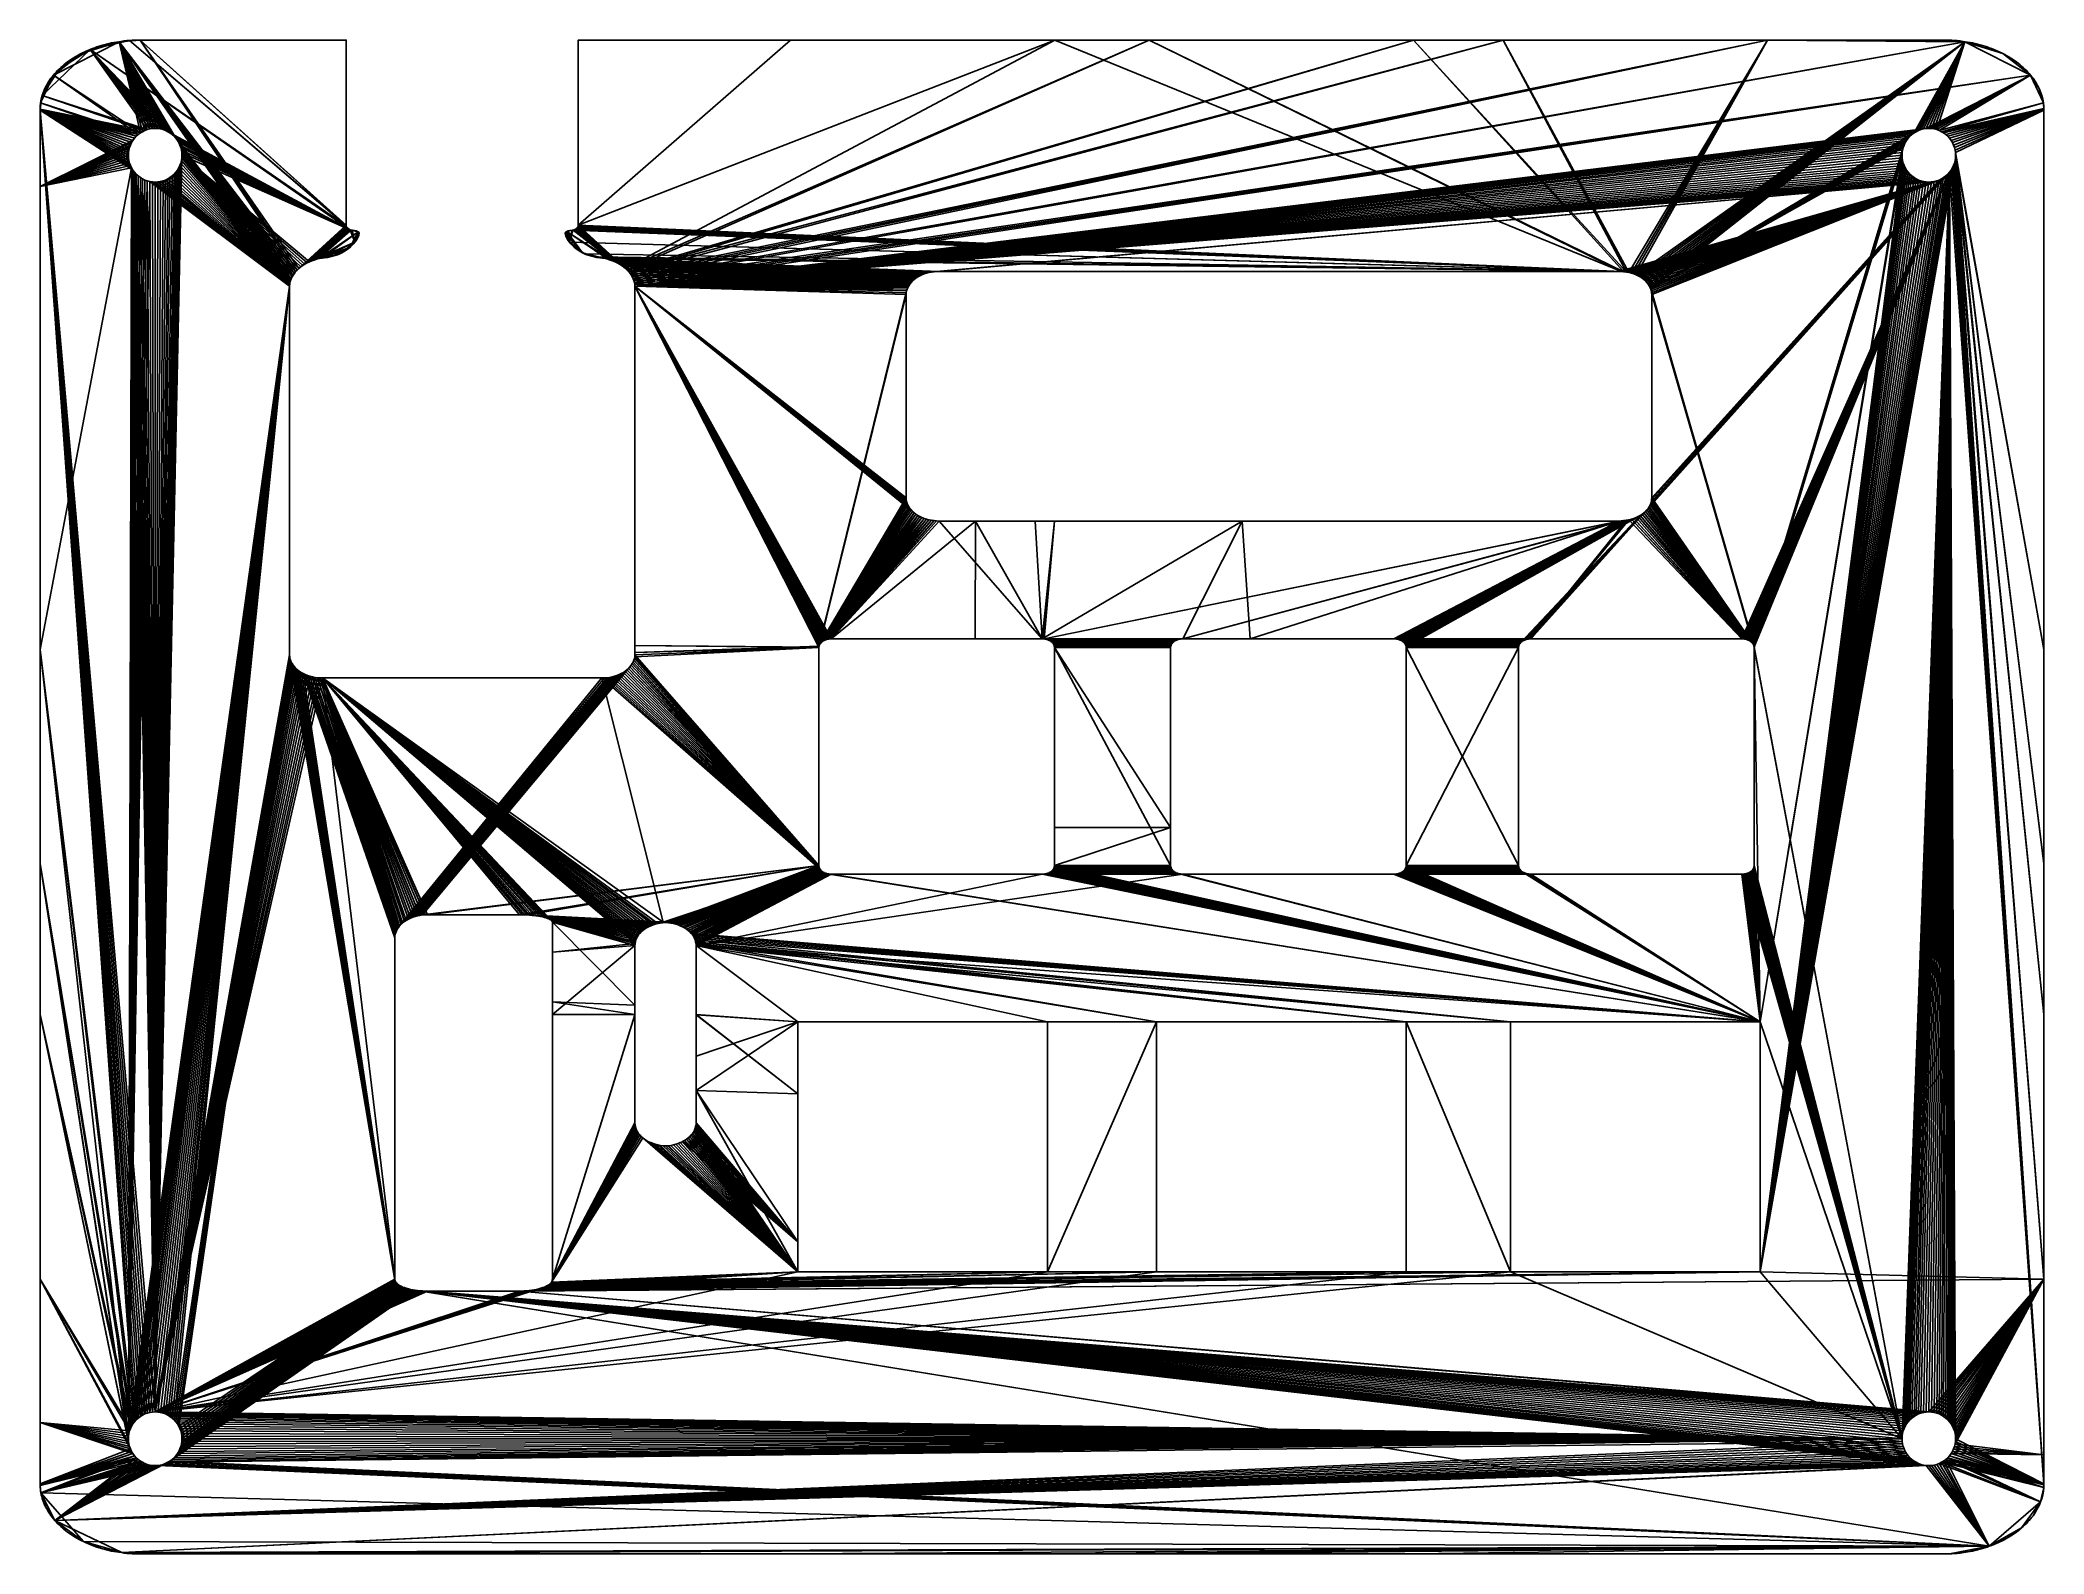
# Model space of a CAD drawing. Extents: x -56 to 56, y -42 to 42.
import ezdxf

# ---------------------------------------------------------------- set-up
doc = ezdxf.new("R2010")
doc.units = 0

msp = doc.modelspace()

# ---------------------------------------------------------------- linework, layer by layer
for points in [[(-53.35, 41.87, 16), (-55.08, 40.78, 16), (-56.03, 39.29, 16)], [(-53.35, 41.87, 16), (-56.03, 39.29, 16), (-50.14, 37.39, 16)], [(-55.4, 40.44, 13), (-53.84, 41.65, 13), (-51.72, 42.31, 13)], [(-50.53, 37.2, 13), (-55.4, 40.44, 13), (-51.72, 42.31, 13)], [(-55.4, 40.44, 13), (-54.71, 41.1, 13), (-53.84, 41.65, 13)], [(-53.35, 41.87, 16), (-54.3, 41.39, 16), (-55.08, 40.78, 16)], [(-54.71, 41.1, 13), (-54.3, 41.39, 13), (-53.84, 41.65, 13)], [(-53.35, 41.87, 16), (-53.84, 41.65, 16), (-54.3, 41.39, 16)], [(-54.3, 41.39, 13), (-54.08, 41.52, 13), (-53.84, 41.65, 13)], [(-53.84, 41.65, 16), (-54.08, 41.52, 16), (-54.3, 41.39, 16)], [(-54.08, 41.52, 13), (-53.96, 41.59, 13), (-53.84, 41.65, 13)], [(-53.84, 41.65, 16), (-53.96, 41.59, 16), (-54.08, 41.52, 16)], [(-54.08, 41.52, 16), (-53.96, 41.59, 16), (-53.96, 41.59, 13)], [(-54.08, 41.52, 16), (-53.96, 41.59, 13), (-54.08, 41.52, 13)], [(-53.96, 41.59, 16), (-53.84, 41.65, 16), (-53.84, 41.65, 13)], [(-53.96, 41.59, 16), (-53.84, 41.65, 13), (-53.96, 41.59, 13)], [(-53.84, 41.65, 13), (-52.83, 42.06, 13), (-51.72, 42.31, 13)], [(-53.84, 41.65, 13), (-53.35, 41.87, 13), (-52.83, 42.06, 13)], [(-53.84, 41.65, 13), (-53.6, 41.77, 13), (-53.35, 41.87, 13)], [(-53.35, 41.87, 16), (-53.6, 41.77, 16), (-53.84, 41.65, 16)], [(-53.84, 41.65, 13), (-53.72, 41.71, 13), (-53.6, 41.77, 13)], [(-53.6, 41.77, 16), (-53.72, 41.71, 16), (-53.84, 41.65, 16)], [(-53.84, 41.65, 16), (-53.72, 41.71, 16), (-53.72, 41.71, 13)], [(-53.84, 41.65, 16), (-53.72, 41.71, 13), (-53.84, 41.65, 13)], [(-53.72, 41.71, 16), (-53.6, 41.77, 16), (-53.6, 41.77, 13)], [(-53.72, 41.71, 16), (-53.6, 41.77, 13), (-53.72, 41.71, 13)], [(-53.6, 41.77, 13), (-53.48, 41.82, 13), (-53.35, 41.87, 13)], [(-53.35, 41.87, 16), (-53.48, 41.82, 16), (-53.6, 41.77, 16)], [(-53.6, 41.77, 16), (-53.48, 41.82, 16), (-53.48, 41.82, 13)], [(-53.6, 41.77, 16), (-53.48, 41.82, 13), (-53.6, 41.77, 13)], [(-53.48, 41.82, 16), (-53.35, 41.87, 16), (-53.35, 41.87, 13)], [(-53.48, 41.82, 16), (-53.35, 41.87, 13), (-53.48, 41.82, 13)], [(-51.14, 42.38, 16), (-52.28, 42.21, 16), (-53.35, 41.87, 16)], [(-38.99, 32, 16), (-51.14, 42.38, 16), (-53.35, 41.87, 16)], [(-52.28, 42.21, 16), (-52.83, 42.06, 16), (-53.35, 41.87, 16)], [(-53.35, 41.87, 13), (-53.09, 41.97, 13), (-52.83, 42.06, 13)], [(-52.83, 42.06, 16), (-53.09, 41.97, 16), (-53.35, 41.87, 16)], [(-53.35, 41.87, 13), (-53.22, 41.92, 13), (-53.09, 41.97, 13)], [(-53.09, 41.97, 16), (-53.22, 41.92, 16), (-53.35, 41.87, 16)], [(-53.35, 41.87, 16), (-53.22, 41.92, 16), (-53.22, 41.92, 13)], [(-53.35, 41.87, 16), (-53.22, 41.92, 13), (-53.35, 41.87, 13)], [(-38.99, 31.98, 16), (-38.99, 32, 16), (-53.35, 41.87, 16)], [(-53.35, 41.87, 16), (-50.14, 37.39, 16), (-49.99, 37.42, 16)], [(-38.98, 31.96, 16), (-38.99, 31.98, 16), (-53.35, 41.87, 16)], [(-38.97, 31.94, 16), (-38.98, 31.96, 16), (-53.35, 41.87, 16)], [(-53.35, 41.87, 16), (-49.99, 37.42, 16), (-49.85, 37.44, 16)], [(-53.35, 41.87, 16), (-49.85, 37.44, 16), (-49.7, 37.45, 16)], [(-38.96, 31.92, 16), (-38.97, 31.94, 16), (-53.35, 41.87, 16)], [(-38.95, 31.91, 16), (-38.96, 31.92, 16), (-53.35, 41.87, 16)], [(-53.35, 41.87, 16), (-49.7, 37.45, 16), (-49.55, 37.44, 16)], [(-53.35, 41.87, 16), (-49.55, 37.44, 16), (-49.41, 37.42, 16)], [(-38.94, 31.89, 16), (-38.95, 31.91, 16), (-53.35, 41.87, 16)], [(-38.92, 31.87, 16), (-38.94, 31.89, 16), (-53.35, 41.87, 16)], [(-53.35, 41.87, 16), (-49.41, 37.42, 16), (-49.26, 37.39, 16)], [(-53.35, 41.87, 16), (-49.26, 37.39, 16), (-49.13, 37.34, 16)], [(-38.91, 31.86, 16), (-38.92, 31.87, 16), (-53.35, 41.87, 16)], [(-38.89, 31.84, 16), (-38.91, 31.86, 16), (-53.35, 41.87, 16)], [(-53.35, 41.87, 16), (-49.13, 37.34, 16), (-48.99, 37.27, 16)], [(-53.35, 41.87, 16), (-48.99, 37.27, 16), (-48.87, 37.2, 16)], [(-38.87, 31.83, 16), (-38.89, 31.84, 16), (-53.35, 41.87, 16)], [(-38.87, 31.83, 16), (-53.35, 41.87, 16), (-48.87, 37.2, 16)], [(-53.22, 41.92, 16), (-53.09, 41.97, 16), (-53.09, 41.97, 13)], [(-53.22, 41.92, 16), (-53.09, 41.97, 13), (-53.22, 41.92, 13)], [(-53.09, 41.97, 13), (-52.96, 42.02, 13), (-52.83, 42.06, 13)], [(-52.83, 42.06, 16), (-52.96, 42.02, 16), (-53.09, 41.97, 16)], [(-53.09, 41.97, 16), (-52.96, 42.02, 16), (-52.96, 42.02, 13)], [(-53.09, 41.97, 16), (-52.96, 42.02, 13), (-53.09, 41.97, 13)], [(-52.96, 42.02, 16), (-52.83, 42.06, 16), (-52.83, 42.06, 13)], [(-52.96, 42.02, 16), (-52.83, 42.06, 13), (-52.96, 42.02, 13)], [(-52.83, 42.06, 13), (-52.28, 42.21, 13), (-51.72, 42.31, 13)], [(-52.83, 42.06, 13), (-52.56, 42.14, 13), (-52.28, 42.21, 13)], [(-52.28, 42.21, 16), (-52.56, 42.14, 16), (-52.83, 42.06, 16)], [(-52.83, 42.06, 13), (-52.7, 42.1, 13), (-52.56, 42.14, 13)], [(-52.56, 42.14, 16), (-52.7, 42.1, 16), (-52.83, 42.06, 16)], [(-52.83, 42.06, 16), (-52.7, 42.1, 16), (-52.7, 42.1, 13)], [(-52.83, 42.06, 16), (-52.7, 42.1, 13), (-52.83, 42.06, 13)], [(-52.7, 42.1, 16), (-52.56, 42.14, 16), (-52.56, 42.14, 13)], [(-52.7, 42.1, 16), (-52.56, 42.14, 13), (-52.7, 42.1, 13)], [(-52.56, 42.14, 13), (-52.42, 42.17, 13), (-52.28, 42.21, 13)], [(-52.28, 42.21, 16), (-52.42, 42.17, 16), (-52.56, 42.14, 16)], [(-52.56, 42.14, 16), (-52.42, 42.17, 16), (-52.42, 42.17, 13)], [(-52.56, 42.14, 16), (-52.42, 42.17, 13), (-52.56, 42.14, 13)], [(-52.42, 42.17, 16), (-52.28, 42.21, 16), (-52.28, 42.21, 13)], [(-52.42, 42.17, 16), (-52.28, 42.21, 13), (-52.42, 42.17, 13)], [(-51.14, 42.38, 16), (-51.72, 42.31, 16), (-52.28, 42.21, 16)], [(-52.28, 42.21, 13), (-52, 42.27, 13), (-51.72, 42.31, 13)], [(-51.72, 42.31, 16), (-52, 42.27, 16), (-52.28, 42.21, 16)], [(-52.28, 42.21, 13), (-52.14, 42.24, 13), (-52, 42.27, 13)], [(-52, 42.27, 16), (-52.14, 42.24, 16), (-52.28, 42.21, 16)], [(-52.28, 42.21, 16), (-52.14, 42.24, 16), (-52.14, 42.24, 13)], [(-52.28, 42.21, 16), (-52.14, 42.24, 13), (-52.28, 42.21, 13)], [(-52.14, 42.24, 16), (-52, 42.27, 16), (-52, 42.27, 13)], [(-52.14, 42.24, 16), (-52, 42.27, 13), (-52.14, 42.24, 13)], [(-52, 42.27, 13), (-51.86, 42.29, 13), (-51.72, 42.31, 13)], [(-51.72, 42.31, 16), (-51.86, 42.29, 16), (-52, 42.27, 16)], [(-52, 42.27, 16), (-51.86, 42.29, 16), (-51.86, 42.29, 13)], [(-52, 42.27, 16), (-51.86, 42.29, 13), (-52, 42.27, 13)], [(-51.86, 42.29, 16), (-51.72, 42.31, 16), (-51.72, 42.31, 13)], [(-51.86, 42.29, 16), (-51.72, 42.31, 13), (-51.86, 42.29, 13)], [(-51.72, 42.31, 13), (-51.14, 42.38, 13), (-50.55, 42.4, 13)], [(-51.72, 42.31, 13), (-50.55, 42.4, 13), (-41.83, 29.43, 13)], [(-51.72, 42.31, 13), (-51.43, 42.35, 13), (-51.14, 42.38, 13)], [(-51.14, 42.38, 16), (-51.43, 42.35, 16), (-51.72, 42.31, 16)], [(-51.72, 42.31, 13), (-51.57, 42.33, 13), (-51.43, 42.35, 13)], [(-51.43, 42.35, 16), (-51.57, 42.33, 16), (-51.72, 42.31, 16)], [(-51.72, 42.31, 16), (-51.57, 42.33, 16), (-51.57, 42.33, 13)], [(-51.72, 42.31, 16), (-51.57, 42.33, 13), (-51.72, 42.31, 13)], [(-51.72, 42.31, 13), (-41.83, 29.43, 13), (-41.9, 29.33, 13)], [(-51.72, 42.31, 13), (-41.9, 29.33, 13), (-41.97, 29.24, 13)], [(-51.72, 42.31, 13), (-41.97, 29.24, 13), (-42.03, 29.13, 13)], [(-50.41, 37.27, 13), (-50.53, 37.2, 13), (-51.72, 42.31, 13)], [(-51.72, 42.31, 13), (-42.03, 29.13, 13), (-42.08, 29.03, 13)], [(-51.72, 42.31, 13), (-42.08, 29.03, 13), (-42.12, 28.93, 13)], [(-50.27, 37.34, 13), (-50.41, 37.27, 13), (-51.72, 42.31, 13)], [(-50.14, 37.39, 13), (-50.27, 37.34, 13), (-51.72, 42.31, 13)], [(-51.72, 42.31, 13), (-42.12, 28.93, 13), (-42.15, 28.82, 13)], [(-51.72, 42.31, 13), (-42.15, 28.82, 13), (-42.16, 28.72, 13)], [(-49.99, 37.42, 13), (-50.14, 37.39, 13), (-51.72, 42.31, 13)], [(-49.85, 37.44, 13), (-49.99, 37.42, 13), (-51.72, 42.31, 13)], [(-51.72, 42.31, 13), (-42.16, 28.72, 13), (-42.17, 28.62, 13)], [(-49.7, 37.45, 13), (-49.85, 37.44, 13), (-51.72, 42.31, 13)], [(-49.55, 37.44, 13), (-49.7, 37.45, 13), (-51.72, 42.31, 13)], [(-49.41, 37.42, 13), (-49.55, 37.44, 13), (-51.72, 42.31, 13)], [(-49.26, 37.39, 13), (-49.41, 37.42, 13), (-51.72, 42.31, 13)], [(-49.13, 37.34, 13), (-49.26, 37.39, 13), (-51.72, 42.31, 13)], [(-48.99, 37.27, 13), (-49.13, 37.34, 13), (-51.72, 42.31, 13)], [(-48.87, 37.2, 13), (-48.99, 37.27, 13), (-51.72, 42.31, 13)], [(-48.75, 37.11, 13), (-48.87, 37.2, 13), (-51.72, 42.31, 13)], [(-48.64, 37.01, 13), (-48.75, 37.11, 13), (-51.72, 42.31, 13)], [(-48.54, 36.9, 13), (-48.64, 37.01, 13), (-51.72, 42.31, 13)], [(-48.54, 36.9, 13), (-51.72, 42.31, 13), (-42.17, 28.62, 13)], [(-51.57, 42.33, 16), (-51.43, 42.35, 16), (-51.43, 42.35, 13)], [(-51.57, 42.33, 16), (-51.43, 42.35, 13), (-51.57, 42.33, 13)], [(-51.43, 42.35, 13), (-51.28, 42.37, 13), (-51.14, 42.38, 13)], [(-51.14, 42.38, 16), (-51.28, 42.37, 16), (-51.43, 42.35, 16)], [(-51.43, 42.35, 16), (-51.28, 42.37, 16), (-51.28, 42.37, 13)], [(-51.43, 42.35, 16), (-51.28, 42.37, 13), (-51.43, 42.35, 13)], [(-51.28, 42.37, 16), (-51.14, 42.38, 16), (-51.14, 42.38, 13)], [(-51.28, 42.37, 16), (-51.14, 42.38, 13), (-51.28, 42.37, 13)], [(-51.14, 42.38, 13), (-50.85, 42.39, 13), (-50.55, 42.4, 13)], [(-50.55, 42.4, 16), (-50.85, 42.39, 16), (-51.14, 42.38, 16)], [(-38.99, 32.01, 16), (-50.55, 42.4, 16), (-51.14, 42.38, 16)], [(-51.14, 42.38, 16), (-50.99, 42.39, 16), (-50.99, 42.39, 13)], [(-51.14, 42.38, 16), (-50.99, 42.39, 13), (-51.14, 42.38, 13)], [(-51.14, 42.38, 13), (-50.99, 42.39, 13), (-50.85, 42.39, 13)], [(-50.85, 42.39, 16), (-50.99, 42.39, 16), (-51.14, 42.38, 16)], [(-38.99, 32, 16), (-38.99, 32.01, 16), (-51.14, 42.38, 16)], [(-50.99, 42.39, 16), (-50.85, 42.39, 16), (-50.85, 42.39, 13)], [(-50.99, 42.39, 16), (-50.85, 42.39, 13), (-50.99, 42.39, 13)], [(-50.85, 42.39, 16), (-50.7, 42.4, 16), (-50.7, 42.4, 13)], [(-50.85, 42.39, 16), (-50.7, 42.4, 13), (-50.85, 42.39, 13)], [(-50.85, 42.39, 13), (-50.7, 42.4, 13), (-50.55, 42.4, 13)], [(-50.55, 42.4, 16), (-50.7, 42.4, 16), (-50.85, 42.39, 16)], [(-50.7, 42.4, 16), (-50.55, 42.4, 16), (-50.55, 42.4, 13)], [(-50.7, 42.4, 16), (-50.55, 42.4, 13), (-50.7, 42.4, 13)], [(-38.99, 42.4, 13), (-50.55, 42.4, 13), (-50.55, 42.4, 16)], [(-38.99, 42.4, 13), (-50.55, 42.4, 16), (-38.99, 42.4, 16)], [(-50.55, 42.4, 13), (-38.99, 42.4, 13), (-38.99, 32.03, 13)], [(-50.55, 42.4, 13), (-38.99, 32.03, 13), (-41.64, 29.61, 13)], [(-50.55, 42.4, 13), (-41.64, 29.61, 13), (-41.74, 29.52, 13)], [(-50.55, 42.4, 13), (-41.74, 29.52, 13), (-41.83, 29.43, 13)], [(-38.99, 32.03, 16), (-38.99, 42.4, 16), (-50.55, 42.4, 16)], [(-38.99, 32.01, 16), (-38.99, 32.03, 16), (-50.55, 42.4, 16)], [(-38.99, 32.03, 16), (-38.99, 32.03, 13), (-38.99, 42.4, 13)], [(-38.99, 32.03, 16), (-38.99, 42.4, 13), (-38.99, 42.4, 16)], [(-14.1, 42.4, 13), (-25.99, 42.4, 13), (-25.99, 42.4, 16)], [(-14.1, 42.4, 13), (-25.99, 42.4, 16), (-14.1, 42.4, 16)], [(-25.99, 42.4, 16), (-25.99, 42.4, 13), (-25.99, 32.03, 13)], [(-25.99, 42.4, 16), (-25.99, 32.03, 13), (-25.99, 32.03, 16)], [(-25.99, 32.03, 13), (-25.99, 42.4, 13), (-14.1, 42.4, 13)], [(-25.99, 32.03, 13), (-14.1, 42.4, 13), (0.72, 42.4, 13)], [(32.47, 29.44, 13), (-25.99, 32.03, 13), (0.72, 42.4, 13)], [(-14.1, 42.4, 16), (-25.99, 42.4, 16), (-25.99, 32.03, 16)], [(0.72, 42.4, 16), (-14.1, 42.4, 16), (-25.99, 32.03, 16)], [(0.72, 42.4, 16), (-25.99, 32.03, 16), (-23.35, 29.61, 16)], [(6, 42.4, 16), (0.72, 42.4, 16), (-23.35, 29.61, 16)], [(6, 42.4, 16), (-23.35, 29.61, 16), (-23.25, 29.52, 16)], [(20.82, 42.4, 16), (6, 42.4, 16), (-23.25, 29.52, 16)], [(20.82, 42.4, 16), (-23.25, 29.52, 16), (-23.16, 29.43, 16)], [(25.84, 42.4, 16), (20.82, 42.4, 16), (-23.16, 29.43, 16)], [(25.84, 42.4, 16), (-23.16, 29.43, 16), (-23.08, 29.33, 16)], [(40.66, 42.4, 16), (25.84, 42.4, 16), (-23.08, 29.33, 16)], [(40.66, 42.4, 16), (-23.08, 29.33, 16), (-23.01, 29.24, 16)], [(40.66, 42.4, 16), (-23.01, 29.24, 16), (-22.96, 29.13, 16)], [(40.66, 42.4, 16), (-22.96, 29.13, 16), (-22.91, 29.03, 16)], [(51.72, 42.31, 16), (40.66, 42.4, 16), (-22.91, 29.03, 16)], [(51.72, 42.31, 16), (-22.91, 29.03, 16), (-22.87, 28.93, 16)], [(55.4, 40.44, 16), (51.72, 42.31, 16), (-22.87, 28.93, 16)], [(-14.1, 42.4, 16), (0.72, 42.4, 16), (0.72, 42.4, 13)], [(-14.1, 42.4, 16), (0.72, 42.4, 13), (-14.1, 42.4, 13)], [(6, 42.4, 13), (0.72, 42.4, 13), (0.72, 42.4, 16)], [(6, 42.4, 13), (0.72, 42.4, 16), (6, 42.4, 16)], [(32.47, 29.44, 13), (0.72, 42.4, 13), (6, 42.4, 13)], [(20.82, 42.4, 13), (6, 42.4, 13), (6, 42.4, 16)], [(20.82, 42.4, 13), (6, 42.4, 16), (20.82, 42.4, 16)], [(32.61, 29.42, 13), (32.47, 29.44, 13), (6, 42.4, 13)], [(32.61, 29.42, 13), (6, 42.4, 13), (20.82, 42.4, 13)], [(25.84, 42.4, 16), (25.84, 42.4, 13), (20.82, 42.4, 13)], [(25.84, 42.4, 16), (20.82, 42.4, 13), (20.82, 42.4, 16)], [(32.75, 29.4, 13), (32.61, 29.42, 13), (20.82, 42.4, 13)], [(32.75, 29.4, 13), (20.82, 42.4, 13), (25.84, 42.4, 13)], [(40.66, 42.4, 13), (25.84, 42.4, 13), (25.84, 42.4, 16)], [(40.66, 42.4, 13), (25.84, 42.4, 16), (40.66, 42.4, 16)], [(32.89, 29.38, 13), (32.75, 29.4, 13), (25.84, 42.4, 13)], [(32.89, 29.38, 13), (25.84, 42.4, 13), (40.66, 42.4, 13)], [(33.03, 29.34, 13), (32.89, 29.38, 13), (40.66, 42.4, 13)], [(33.16, 29.3, 13), (33.03, 29.34, 13), (40.66, 42.4, 13)], [(33.29, 29.25, 13), (33.16, 29.3, 13), (40.66, 42.4, 13)], [(33.29, 29.25, 13), (40.66, 42.4, 13), (51.72, 42.31, 13)], [(33.41, 29.19, 13), (33.29, 29.25, 13), (51.72, 42.31, 13)], [(33.52, 29.13, 13), (33.41, 29.19, 13), (51.72, 42.31, 13)], [(33.63, 29.06, 13), (33.52, 29.13, 13), (51.72, 42.31, 13)], [(33.73, 28.99, 13), (33.63, 29.06, 13), (51.72, 42.31, 13)], [(33.82, 28.91, 13), (33.73, 28.99, 13), (51.72, 42.31, 13)], [(33.9, 28.82, 13), (33.82, 28.91, 13), (51.72, 42.31, 13)], [(33.97, 28.73, 13), (33.9, 28.82, 13), (51.72, 42.31, 13)], [(34.03, 28.64, 13), (33.97, 28.73, 13), (51.72, 42.31, 13)], [(34.08, 28.55, 13), (34.03, 28.64, 13), (51.72, 42.31, 13)], [(34.12, 28.45, 13), (34.08, 28.55, 13), (51.72, 42.31, 13)], [(34.12, 28.45, 13), (51.72, 42.31, 13), (48.87, 37.2, 13)], [(50.55, 42.4, 13), (40.66, 42.4, 13), (40.66, 42.4, 16)], [(50.55, 42.4, 13), (40.66, 42.4, 16), (50.55, 42.4, 16)], [(40.66, 42.4, 13), (50.55, 42.4, 13), (50.7, 42.4, 13)], [(40.66, 42.4, 13), (50.7, 42.4, 13), (50.85, 42.39, 13)], [(40.66, 42.4, 13), (50.85, 42.39, 13), (51.14, 42.38, 13)], [(40.66, 42.4, 13), (51.14, 42.38, 13), (51.72, 42.31, 13)], [(50.7, 42.4, 16), (50.55, 42.4, 16), (40.66, 42.4, 16)], [(50.85, 42.39, 16), (50.7, 42.4, 16), (40.66, 42.4, 16)], [(51.14, 42.38, 16), (50.85, 42.39, 16), (40.66, 42.4, 16)], [(51.72, 42.31, 16), (51.14, 42.38, 16), (40.66, 42.4, 16)], [(51.72, 42.31, 13), (48.99, 37.27, 13), (48.87, 37.2, 13)], [(51.72, 42.31, 13), (49.13, 37.34, 13), (48.99, 37.27, 13)], [(51.72, 42.31, 13), (49.26, 37.39, 13), (49.13, 37.34, 13)], [(51.72, 42.31, 13), (49.41, 37.42, 13), (49.26, 37.39, 13)], [(51.72, 42.31, 13), (49.55, 37.44, 13), (49.41, 37.42, 13)], [(51.72, 42.31, 13), (49.7, 37.45, 13), (49.55, 37.44, 13)], [(51.72, 42.31, 13), (49.85, 37.44, 13), (49.7, 37.45, 13)], [(51.72, 42.31, 13), (49.99, 37.42, 13), (49.85, 37.44, 13)], [(51.72, 42.31, 13), (50.14, 37.39, 13), (49.99, 37.42, 13)], [(51.72, 42.31, 13), (55.4, 40.44, 13), (50.14, 37.39, 13)], [(50.55, 42.4, 16), (50.7, 42.4, 16), (50.7, 42.4, 13)], [(50.55, 42.4, 16), (50.7, 42.4, 13), (50.55, 42.4, 13)], [(50.7, 42.4, 16), (50.85, 42.39, 16), (50.85, 42.39, 13)], [(50.7, 42.4, 16), (50.85, 42.39, 13), (50.7, 42.4, 13)], [(50.85, 42.39, 16), (50.99, 42.39, 16), (50.99, 42.39, 13)], [(50.85, 42.39, 16), (50.99, 42.39, 13), (50.85, 42.39, 13)], [(50.85, 42.39, 13), (50.99, 42.39, 13), (51.14, 42.38, 13)], [(51.14, 42.38, 16), (50.99, 42.39, 16), (50.85, 42.39, 16)], [(50.99, 42.39, 16), (51.14, 42.38, 16), (51.14, 42.38, 13)], [(50.99, 42.39, 16), (51.14, 42.38, 13), (50.99, 42.39, 13)], [(51.14, 42.38, 16), (51.28, 42.37, 16), (51.28, 42.37, 13)], [(51.14, 42.38, 16), (51.28, 42.37, 13), (51.14, 42.38, 13)], [(51.14, 42.38, 13), (51.28, 42.37, 13), (51.43, 42.35, 13)], [(51.14, 42.38, 13), (51.43, 42.35, 13), (51.72, 42.31, 13)], [(51.43, 42.35, 16), (51.28, 42.37, 16), (51.14, 42.38, 16)], [(51.72, 42.31, 16), (51.43, 42.35, 16), (51.14, 42.38, 16)], [(51.28, 42.37, 16), (51.43, 42.35, 16), (51.43, 42.35, 13)], [(51.28, 42.37, 16), (51.43, 42.35, 13), (51.28, 42.37, 13)], [(51.43, 42.35, 16), (51.57, 42.33, 16), (51.57, 42.33, 13)], [(51.43, 42.35, 16), (51.57, 42.33, 13), (51.43, 42.35, 13)], [(51.43, 42.35, 13), (51.57, 42.33, 13), (51.72, 42.31, 13)], [(51.72, 42.31, 16), (51.57, 42.33, 16), (51.43, 42.35, 16)], [(51.57, 42.33, 16), (51.72, 42.31, 16), (51.72, 42.31, 13)], [(51.57, 42.33, 16), (51.72, 42.31, 13), (51.57, 42.33, 13)], [(51.72, 42.31, 16), (51.86, 42.29, 16), (51.86, 42.29, 13)], [(51.72, 42.31, 16), (51.86, 42.29, 13), (51.72, 42.31, 13)], [(51.72, 42.31, 13), (51.86, 42.29, 13), (52, 42.27, 13)], [(51.72, 42.31, 13), (52, 42.27, 13), (52.28, 42.21, 13)], [(51.72, 42.31, 13), (52.28, 42.21, 13), (52.83, 42.06, 13)], [(51.72, 42.31, 13), (52.83, 42.06, 13), (53.84, 41.65, 13)], [(51.72, 42.31, 13), (53.84, 41.65, 13), (55.4, 40.44, 13)], [(52, 42.27, 16), (51.86, 42.29, 16), (51.72, 42.31, 16)], [(52.28, 42.21, 16), (52, 42.27, 16), (51.72, 42.31, 16)], [(52.83, 42.06, 16), (52.28, 42.21, 16), (51.72, 42.31, 16)], [(53.84, 41.65, 16), (52.83, 42.06, 16), (51.72, 42.31, 16)], [(55.4, 40.44, 16), (53.84, 41.65, 16), (51.72, 42.31, 16)], [(51.86, 42.29, 16), (52, 42.27, 16), (52, 42.27, 13)], [(51.86, 42.29, 16), (52, 42.27, 13), (51.86, 42.29, 13)], [(52, 42.27, 16), (52.14, 42.24, 16), (52.14, 42.24, 13)], [(52, 42.27, 16), (52.14, 42.24, 13), (52, 42.27, 13)], [(52, 42.27, 13), (52.14, 42.24, 13), (52.28, 42.21, 13)], [(52.28, 42.21, 16), (52.14, 42.24, 16), (52, 42.27, 16)], [(52.14, 42.24, 16), (52.28, 42.21, 16), (52.28, 42.21, 13)], [(52.14, 42.24, 16), (52.28, 42.21, 13), (52.14, 42.24, 13)], [(52.28, 42.21, 16), (52.42, 42.17, 16), (52.42, 42.17, 13)], [(52.28, 42.21, 16), (52.42, 42.17, 13), (52.28, 42.21, 13)], [(52.28, 42.21, 13), (52.42, 42.17, 13), (52.56, 42.14, 13)], [(52.28, 42.21, 13), (52.56, 42.14, 13), (52.83, 42.06, 13)], [(52.56, 42.14, 16), (52.42, 42.17, 16), (52.28, 42.21, 16)], [(52.83, 42.06, 16), (52.56, 42.14, 16), (52.28, 42.21, 16)], [(52.42, 42.17, 16), (52.56, 42.14, 16), (52.56, 42.14, 13)], [(52.42, 42.17, 16), (52.56, 42.14, 13), (52.42, 42.17, 13)], [(52.56, 42.14, 16), (52.7, 42.1, 16), (52.7, 42.1, 13)], [(52.56, 42.14, 16), (52.7, 42.1, 13), (52.56, 42.14, 13)], [(52.56, 42.14, 13), (52.7, 42.1, 13), (52.83, 42.06, 13)], [(52.83, 42.06, 16), (52.7, 42.1, 16), (52.56, 42.14, 16)], [(52.7, 42.1, 16), (52.83, 42.06, 16), (52.83, 42.06, 13)], [(52.7, 42.1, 16), (52.83, 42.06, 13), (52.7, 42.1, 13)], [(52.83, 42.06, 16), (52.96, 42.02, 16), (52.96, 42.02, 13)], [(52.83, 42.06, 16), (52.96, 42.02, 13), (52.83, 42.06, 13)], [(52.83, 42.06, 13), (52.96, 42.02, 13), (53.09, 41.97, 13)], [(52.83, 42.06, 13), (53.09, 41.97, 13), (53.35, 41.87, 13)], [(52.83, 42.06, 13), (53.35, 41.87, 13), (53.84, 41.65, 13)], [(53.09, 41.97, 16), (52.96, 42.02, 16), (52.83, 42.06, 16)], [(53.35, 41.87, 16), (53.09, 41.97, 16), (52.83, 42.06, 16)], [(53.84, 41.65, 16), (53.35, 41.87, 16), (52.83, 42.06, 16)], [(52.96, 42.02, 16), (53.09, 41.97, 16), (53.09, 41.97, 13)], [(52.96, 42.02, 16), (53.09, 41.97, 13), (52.96, 42.02, 13)], [(53.09, 41.97, 16), (53.22, 41.92, 16), (53.22, 41.92, 13)], [(53.09, 41.97, 16), (53.22, 41.92, 13), (53.09, 41.97, 13)], [(53.09, 41.97, 13), (53.22, 41.92, 13), (53.35, 41.87, 13)], [(53.35, 41.87, 16), (53.22, 41.92, 16), (53.09, 41.97, 16)], [(53.22, 41.92, 16), (53.35, 41.87, 16), (53.35, 41.87, 13)], [(53.22, 41.92, 16), (53.35, 41.87, 13), (53.22, 41.92, 13)], [(53.35, 41.87, 16), (53.48, 41.82, 16), (53.48, 41.82, 13)], [(53.35, 41.87, 16), (53.48, 41.82, 13), (53.35, 41.87, 13)], [(53.35, 41.87, 13), (53.48, 41.82, 13), (53.6, 41.77, 13)], [(53.35, 41.87, 13), (53.6, 41.77, 13), (53.84, 41.65, 13)], [(53.6, 41.77, 16), (53.48, 41.82, 16), (53.35, 41.87, 16)], [(53.84, 41.65, 16), (53.6, 41.77, 16), (53.35, 41.87, 16)], [(53.48, 41.82, 16), (53.6, 41.77, 16), (53.6, 41.77, 13)], [(53.48, 41.82, 16), (53.6, 41.77, 13), (53.48, 41.82, 13)], [(53.6, 41.77, 16), (53.72, 41.71, 16), (53.72, 41.71, 13)], [(53.6, 41.77, 16), (53.72, 41.71, 13), (53.6, 41.77, 13)], [(53.6, 41.77, 13), (53.72, 41.71, 13), (53.84, 41.65, 13)], [(53.84, 41.65, 16), (53.72, 41.71, 16), (53.6, 41.77, 16)], [(53.72, 41.71, 16), (53.84, 41.65, 16), (53.84, 41.65, 13)], [(53.72, 41.71, 16), (53.84, 41.65, 13), (53.72, 41.71, 13)], [(53.84, 41.65, 16), (53.96, 41.59, 16), (53.96, 41.59, 13)], [(53.84, 41.65, 16), (53.96, 41.59, 13), (53.84, 41.65, 13)], [(53.84, 41.65, 13), (53.96, 41.59, 13), (54.08, 41.52, 13)], [(53.84, 41.65, 13), (54.08, 41.52, 13), (54.3, 41.39, 13)], [(53.84, 41.65, 13), (54.3, 41.39, 13), (54.71, 41.1, 13)], [(53.84, 41.65, 13), (54.71, 41.1, 13), (55.4, 40.44, 13)], [(54.08, 41.52, 16), (53.96, 41.59, 16), (53.84, 41.65, 16)], [(54.3, 41.39, 16), (54.08, 41.52, 16), (53.84, 41.65, 16)], [(54.71, 41.1, 16), (54.3, 41.39, 16), (53.84, 41.65, 16)], [(55.4, 40.44, 16), (54.71, 41.1, 16), (53.84, 41.65, 16)], [(53.96, 41.59, 16), (54.08, 41.52, 16), (54.08, 41.52, 13)], [(53.96, 41.59, 16), (54.08, 41.52, 13), (53.96, 41.59, 13)], [(-56.12, 38.88, 13), (-55.88, 39.69, 13), (-55.4, 40.44, 13)], [(-50.65, 37.11, 13), (-56.12, 38.88, 13), (-55.4, 40.44, 13)], [(-55.08, 40.78, 16), (-55.67, 40.07, 16), (-56.03, 39.29, 16)], [(-55.88, 39.69, 13), (-55.67, 40.07, 13), (-55.4, 40.44, 13)], [(-55.08, 40.78, 16), (-55.4, 40.44, 16), (-55.67, 40.07, 16)], [(-55.67, 40.07, 13), (-55.54, 40.26, 13), (-55.4, 40.44, 13)], [(-55.4, 40.44, 16), (-55.54, 40.26, 16), (-55.67, 40.07, 16)], [(-55.54, 40.26, 13), (-55.47, 40.35, 13), (-55.4, 40.44, 13)], [(-55.4, 40.44, 16), (-55.47, 40.35, 16), (-55.54, 40.26, 16)], [(-55.47, 40.35, 16), (-55.4, 40.44, 16), (-55.4, 40.44, 13)], [(-55.47, 40.35, 16), (-55.4, 40.44, 13), (-55.47, 40.35, 13)], [(-55.4, 40.44, 13), (-55.08, 40.78, 13), (-54.71, 41.1, 13)], [(-55.4, 40.44, 13), (-55.25, 40.61, 13), (-55.08, 40.78, 13)], [(-55.08, 40.78, 16), (-55.25, 40.61, 16), (-55.4, 40.44, 16)], [(-55.4, 40.44, 13), (-55.33, 40.52, 13), (-55.25, 40.61, 13)], [(-55.25, 40.61, 16), (-55.33, 40.52, 16), (-55.4, 40.44, 16)], [(-55.4, 40.44, 16), (-55.33, 40.52, 16), (-55.33, 40.52, 13)], [(-55.4, 40.44, 16), (-55.33, 40.52, 13), (-55.4, 40.44, 13)], [(-50.53, 37.2, 13), (-50.65, 37.11, 13), (-55.4, 40.44, 13)], [(-55.33, 40.52, 16), (-55.25, 40.61, 16), (-55.25, 40.61, 13)], [(-55.33, 40.52, 16), (-55.25, 40.61, 13), (-55.33, 40.52, 13)], [(-55.25, 40.61, 13), (-55.17, 40.7, 13), (-55.08, 40.78, 13)], [(-55.08, 40.78, 16), (-55.17, 40.7, 16), (-55.25, 40.61, 16)], [(-55.25, 40.61, 16), (-55.17, 40.7, 16), (-55.17, 40.7, 13)], [(-55.25, 40.61, 16), (-55.17, 40.7, 13), (-55.25, 40.61, 13)], [(-55.17, 40.7, 16), (-55.08, 40.78, 16), (-55.08, 40.78, 13)], [(-55.17, 40.7, 16), (-55.08, 40.78, 13), (-55.17, 40.7, 13)], [(-54.3, 41.39, 16), (-54.71, 41.1, 16), (-55.08, 40.78, 16)], [(-55.08, 40.78, 13), (-54.9, 40.94, 13), (-54.71, 41.1, 13)], [(-54.71, 41.1, 16), (-54.9, 40.94, 16), (-55.08, 40.78, 16)], [(-55.08, 40.78, 13), (-54.99, 40.86, 13), (-54.9, 40.94, 13)], [(-54.9, 40.94, 16), (-54.99, 40.86, 16), (-55.08, 40.78, 16)], [(-55.08, 40.78, 16), (-54.99, 40.86, 16), (-54.99, 40.86, 13)], [(-55.08, 40.78, 16), (-54.99, 40.86, 13), (-55.08, 40.78, 13)], [(-54.99, 40.86, 16), (-54.9, 40.94, 16), (-54.9, 40.94, 13)], [(-54.99, 40.86, 16), (-54.9, 40.94, 13), (-54.99, 40.86, 13)], [(-54.9, 40.94, 13), (-54.81, 41.02, 13), (-54.71, 41.1, 13)], [(-54.71, 41.1, 16), (-54.81, 41.02, 16), (-54.9, 40.94, 16)], [(-54.9, 40.94, 16), (-54.81, 41.02, 16), (-54.81, 41.02, 13)], [(-54.9, 40.94, 16), (-54.81, 41.02, 13), (-54.9, 40.94, 13)], [(-54.81, 41.02, 16), (-54.71, 41.1, 16), (-54.71, 41.1, 13)], [(-54.81, 41.02, 16), (-54.71, 41.1, 13), (-54.81, 41.02, 13)], [(-54.71, 41.1, 13), (-54.51, 41.25, 13), (-54.3, 41.39, 13)], [(-54.3, 41.39, 16), (-54.51, 41.25, 16), (-54.71, 41.1, 16)], [(-54.71, 41.1, 13), (-54.61, 41.18, 13), (-54.51, 41.25, 13)], [(-54.51, 41.25, 16), (-54.61, 41.18, 16), (-54.71, 41.1, 16)], [(-54.71, 41.1, 16), (-54.61, 41.18, 16), (-54.61, 41.18, 13)], [(-54.71, 41.1, 16), (-54.61, 41.18, 13), (-54.71, 41.1, 13)], [(-54.61, 41.18, 16), (-54.51, 41.25, 16), (-54.51, 41.25, 13)], [(-54.61, 41.18, 16), (-54.51, 41.25, 13), (-54.61, 41.18, 13)], [(-54.51, 41.25, 13), (-54.41, 41.32, 13), (-54.3, 41.39, 13)], [(-54.3, 41.39, 16), (-54.41, 41.32, 16), (-54.51, 41.25, 16)], [(-54.51, 41.25, 16), (-54.41, 41.32, 16), (-54.41, 41.32, 13)], [(-54.51, 41.25, 16), (-54.41, 41.32, 13), (-54.51, 41.25, 13)], [(-54.41, 41.32, 16), (-54.3, 41.39, 16), (-54.3, 41.39, 13)], [(-54.41, 41.32, 16), (-54.3, 41.39, 13), (-54.41, 41.32, 13)], [(-54.3, 41.39, 13), (-54.19, 41.46, 13), (-54.08, 41.52, 13)], [(-54.08, 41.52, 16), (-54.19, 41.46, 16), (-54.3, 41.39, 16)], [(-54.3, 41.39, 16), (-54.19, 41.46, 16), (-54.19, 41.46, 13)], [(-54.3, 41.39, 16), (-54.19, 41.46, 13), (-54.3, 41.39, 13)], [(-54.19, 41.46, 16), (-54.08, 41.52, 16), (-54.08, 41.52, 13)], [(-54.19, 41.46, 16), (-54.08, 41.52, 13), (-54.19, 41.46, 13)], [(55.4, 40.44, 16), (-22.87, 28.93, 16), (-22.84, 28.82, 16)], [(55.4, 40.44, 16), (-22.84, 28.82, 16), (-22.82, 28.72, 16)], [(55.4, 40.44, 16), (-22.82, 28.72, 16), (-22.82, 28.62, 16)], [(49.55, 37.44, 16), (55.4, 40.44, 16), (-22.82, 28.62, 16)], [(49.55, 37.44, 16), (49.7, 37.45, 16), (55.4, 40.44, 16)], [(49.7, 37.45, 16), (49.85, 37.44, 16), (55.4, 40.44, 16)], [(49.85, 37.44, 16), (49.99, 37.42, 16), (55.4, 40.44, 16)], [(49.99, 37.42, 16), (50.14, 37.39, 16), (55.4, 40.44, 16)], [(55.4, 40.44, 13), (50.27, 37.34, 13), (50.14, 37.39, 13)], [(50.14, 37.39, 16), (50.27, 37.34, 16), (55.4, 40.44, 16)], [(55.4, 40.44, 13), (56.12, 38.88, 13), (50.27, 37.34, 13)], [(50.27, 37.34, 16), (56.12, 38.88, 16), (55.4, 40.44, 16)], [(54.08, 41.52, 16), (54.19, 41.46, 16), (54.19, 41.46, 13)], [(54.08, 41.52, 16), (54.19, 41.46, 13), (54.08, 41.52, 13)], [(54.08, 41.52, 13), (54.19, 41.46, 13), (54.3, 41.39, 13)], [(54.3, 41.39, 16), (54.19, 41.46, 16), (54.08, 41.52, 16)], [(54.19, 41.46, 16), (54.3, 41.39, 16), (54.3, 41.39, 13)], [(54.19, 41.46, 16), (54.3, 41.39, 13), (54.19, 41.46, 13)], [(54.3, 41.39, 16), (54.41, 41.32, 16), (54.41, 41.32, 13)], [(54.3, 41.39, 16), (54.41, 41.32, 13), (54.3, 41.39, 13)], [(54.3, 41.39, 13), (54.41, 41.32, 13), (54.51, 41.25, 13)], [(54.3, 41.39, 13), (54.51, 41.25, 13), (54.71, 41.1, 13)], [(54.51, 41.25, 16), (54.41, 41.32, 16), (54.3, 41.39, 16)], [(54.71, 41.1, 16), (54.51, 41.25, 16), (54.3, 41.39, 16)], [(54.41, 41.32, 16), (54.51, 41.25, 16), (54.51, 41.25, 13)], [(54.41, 41.32, 16), (54.51, 41.25, 13), (54.41, 41.32, 13)], [(54.51, 41.25, 13), (54.51, 41.25, 16), (54.61, 41.18, 16)], [(54.51, 41.25, 13), (54.61, 41.18, 16), (54.61, 41.18, 13)], [(54.51, 41.25, 13), (54.61, 41.18, 13), (54.71, 41.1, 13)], [(54.71, 41.1, 16), (54.61, 41.18, 16), (54.51, 41.25, 16)], [(54.61, 41.18, 13), (54.61, 41.18, 16), (54.71, 41.1, 16)], [(54.61, 41.18, 13), (54.71, 41.1, 16), (54.71, 41.1, 13)], [(54.71, 41.1, 13), (54.71, 41.1, 16), (54.81, 41.02, 16)], [(54.71, 41.1, 13), (54.81, 41.02, 16), (54.81, 41.02, 13)], [(54.71, 41.1, 13), (54.81, 41.02, 13), (54.9, 40.94, 13)], [(54.71, 41.1, 13), (54.9, 40.94, 13), (55.08, 40.78, 13)], [(54.71, 41.1, 13), (55.08, 40.78, 13), (55.4, 40.44, 13)], [(54.9, 40.94, 16), (54.81, 41.02, 16), (54.71, 41.1, 16)], [(55.08, 40.78, 16), (54.9, 40.94, 16), (54.71, 41.1, 16)], [(55.4, 40.44, 16), (55.08, 40.78, 16), (54.71, 41.1, 16)], [(54.81, 41.02, 13), (54.81, 41.02, 16), (54.9, 40.94, 16)], [(54.81, 41.02, 13), (54.9, 40.94, 16), (54.9, 40.94, 13)], [(54.9, 40.94, 13), (54.9, 40.94, 16), (54.99, 40.86, 16)], [(54.9, 40.94, 13), (54.99, 40.86, 16), (54.99, 40.86, 13)], [(54.9, 40.94, 13), (54.99, 40.86, 13), (55.08, 40.78, 13)], [(55.08, 40.78, 16), (54.99, 40.86, 16), (54.9, 40.94, 16)], [(54.99, 40.86, 13), (54.99, 40.86, 16), (55.08, 40.78, 16)], [(54.99, 40.86, 13), (55.08, 40.78, 16), (55.08, 40.78, 13)], [(55.08, 40.78, 13), (55.08, 40.78, 16), (55.17, 40.7, 16)], [(55.08, 40.78, 13), (55.17, 40.7, 16), (55.17, 40.7, 13)], [(55.08, 40.78, 13), (55.17, 40.7, 13), (55.25, 40.61, 13)], [(55.08, 40.78, 13), (55.25, 40.61, 13), (55.4, 40.44, 13)], [(55.25, 40.61, 16), (55.17, 40.7, 16), (55.08, 40.78, 16)], [(55.4, 40.44, 16), (55.25, 40.61, 16), (55.08, 40.78, 16)], [(55.17, 40.7, 13), (55.17, 40.7, 16), (55.25, 40.61, 16)], [(55.17, 40.7, 13), (55.25, 40.61, 16), (55.25, 40.61, 13)], [(55.25, 40.61, 13), (55.25, 40.61, 16), (55.33, 40.52, 16)], [(55.25, 40.61, 13), (55.33, 40.52, 16), (55.33, 40.52, 13)], [(55.25, 40.61, 13), (55.33, 40.52, 13), (55.4, 40.44, 13)], [(55.4, 40.44, 16), (55.33, 40.52, 16), (55.25, 40.61, 16)], [(55.33, 40.52, 13), (55.33, 40.52, 16), (55.4, 40.44, 16)], [(55.33, 40.52, 13), (55.4, 40.44, 16), (55.4, 40.44, 13)], [(55.4, 40.44, 13), (55.4, 40.44, 16), (55.47, 40.35, 16)], [(55.4, 40.44, 13), (55.47, 40.35, 16), (55.47, 40.35, 13)], [(55.4, 40.44, 13), (55.47, 40.35, 13), (55.54, 40.26, 13)], [(55.4, 40.44, 13), (55.54, 40.26, 13), (55.67, 40.07, 13)], [(55.4, 40.44, 13), (55.67, 40.07, 13), (55.88, 39.69, 13)], [(55.4, 40.44, 13), (55.88, 39.69, 13), (56.12, 38.88, 13)], [(55.54, 40.26, 16), (55.47, 40.35, 16), (55.4, 40.44, 16)], [(55.67, 40.07, 16), (55.54, 40.26, 16), (55.4, 40.44, 16)], [(55.88, 39.69, 16), (55.67, 40.07, 16), (55.4, 40.44, 16)], [(56.12, 38.88, 16), (55.88, 39.69, 16), (55.4, 40.44, 16)], [(-56.12, 38.88, 13), (-56.03, 39.29, 13), (-55.88, 39.69, 13)], [(-55.67, 40.07, 16), (-55.88, 39.69, 16), (-56.03, 39.29, 16)], [(-56.03, 39.29, 13), (-55.96, 39.49, 13), (-55.88, 39.69, 13)], [(-55.88, 39.69, 16), (-55.96, 39.49, 16), (-56.03, 39.29, 16)], [(-56.03, 39.29, 13), (-56, 39.39, 13), (-55.96, 39.49, 13)], [(-55.96, 39.49, 16), (-56, 39.39, 16), (-56.03, 39.29, 16)], [(-56.03, 39.29, 16), (-56, 39.39, 16), (-56, 39.39, 13)], [(-56.03, 39.29, 16), (-56, 39.39, 13), (-56.03, 39.29, 13)], [(-56, 39.39, 16), (-55.96, 39.49, 16), (-55.96, 39.49, 13)], [(-56, 39.39, 16), (-55.96, 39.49, 13), (-56, 39.39, 13)], [(-55.96, 39.49, 13), (-55.92, 39.59, 13), (-55.88, 39.69, 13)], [(-55.88, 39.69, 16), (-55.92, 39.59, 16), (-55.96, 39.49, 16)], [(-55.96, 39.49, 16), (-55.92, 39.59, 16), (-55.92, 39.59, 13)], [(-55.96, 39.49, 16), (-55.92, 39.59, 13), (-55.96, 39.49, 13)], [(-55.92, 39.59, 16), (-55.88, 39.69, 16), (-55.88, 39.69, 13)], [(-55.92, 39.59, 16), (-55.88, 39.69, 13), (-55.92, 39.59, 13)], [(-55.88, 39.69, 13), (-55.78, 39.88, 13), (-55.67, 40.07, 13)], [(-55.67, 40.07, 16), (-55.78, 39.88, 16), (-55.88, 39.69, 16)], [(-55.88, 39.69, 13), (-55.83, 39.78, 13), (-55.78, 39.88, 13)], [(-55.78, 39.88, 16), (-55.83, 39.78, 16), (-55.88, 39.69, 16)], [(-55.88, 39.69, 16), (-55.83, 39.78, 16), (-55.83, 39.78, 13)], [(-55.88, 39.69, 16), (-55.83, 39.78, 13), (-55.88, 39.69, 13)], [(-55.83, 39.78, 16), (-55.78, 39.88, 16), (-55.78, 39.88, 13)], [(-55.83, 39.78, 16), (-55.78, 39.88, 13), (-55.83, 39.78, 13)], [(-55.78, 39.88, 13), (-55.72, 39.97, 13), (-55.67, 40.07, 13)], [(-55.67, 40.07, 16), (-55.72, 39.97, 16), (-55.78, 39.88, 16)], [(-55.78, 39.88, 16), (-55.72, 39.97, 16), (-55.72, 39.97, 13)], [(-55.78, 39.88, 16), (-55.72, 39.97, 13), (-55.78, 39.88, 13)], [(-55.72, 39.97, 16), (-55.67, 40.07, 16), (-55.67, 40.07, 13)], [(-55.72, 39.97, 16), (-55.67, 40.07, 13), (-55.72, 39.97, 13)], [(-55.67, 40.07, 13), (-55.6, 40.16, 13), (-55.54, 40.26, 13)], [(-55.54, 40.26, 16), (-55.6, 40.16, 16), (-55.67, 40.07, 16)], [(-55.67, 40.07, 16), (-55.6, 40.16, 16), (-55.6, 40.16, 13)], [(-55.67, 40.07, 16), (-55.6, 40.16, 13), (-55.67, 40.07, 13)], [(-55.6, 40.16, 16), (-55.54, 40.26, 16), (-55.54, 40.26, 13)], [(-55.6, 40.16, 16), (-55.54, 40.26, 13), (-55.6, 40.16, 13)], [(-55.54, 40.26, 16), (-55.47, 40.35, 16), (-55.47, 40.35, 13)], [(-55.54, 40.26, 16), (-55.47, 40.35, 13), (-55.54, 40.26, 13)], [(55.47, 40.35, 13), (55.47, 40.35, 16), (55.54, 40.26, 16)], [(55.47, 40.35, 13), (55.54, 40.26, 16), (55.54, 40.26, 13)], [(55.54, 40.26, 13), (55.54, 40.26, 16), (55.6, 40.16, 16)], [(55.54, 40.26, 13), (55.6, 40.16, 16), (55.6, 40.16, 13)], [(55.54, 40.26, 13), (55.6, 40.16, 13), (55.67, 40.07, 13)], [(55.67, 40.07, 16), (55.6, 40.16, 16), (55.54, 40.26, 16)], [(55.6, 40.16, 13), (55.6, 40.16, 16), (55.67, 40.07, 16)], [(55.6, 40.16, 13), (55.67, 40.07, 16), (55.67, 40.07, 13)], [(55.67, 40.07, 13), (55.67, 40.07, 16), (55.72, 39.97, 16)], [(55.67, 40.07, 13), (55.72, 39.97, 16), (55.72, 39.97, 13)], [(55.67, 40.07, 13), (55.72, 39.97, 13), (55.78, 39.88, 13)], [(55.67, 40.07, 13), (55.78, 39.88, 13), (55.88, 39.69, 13)], [(55.78, 39.88, 16), (55.72, 39.97, 16), (55.67, 40.07, 16)], [(55.88, 39.69, 16), (55.78, 39.88, 16), (55.67, 40.07, 16)], [(55.72, 39.97, 13), (55.72, 39.97, 16), (55.78, 39.88, 16)], [(55.72, 39.97, 13), (55.78, 39.88, 16), (55.78, 39.88, 13)], [(55.78, 39.88, 13), (55.78, 39.88, 16), (55.83, 39.78, 16)], [(55.78, 39.88, 13), (55.83, 39.78, 16), (55.83, 39.78, 13)], [(55.78, 39.88, 13), (55.83, 39.78, 13), (55.88, 39.69, 13)], [(55.88, 39.69, 16), (55.83, 39.78, 16), (55.78, 39.88, 16)], [(55.83, 39.78, 13), (55.83, 39.78, 16), (55.88, 39.69, 16)], [(55.83, 39.78, 13), (55.88, 39.69, 16), (55.88, 39.69, 13)], [(55.88, 39.69, 13), (55.88, 39.69, 16), (55.92, 39.59, 16)], [(55.88, 39.69, 13), (55.92, 39.59, 16), (55.92, 39.59, 13)], [(55.88, 39.69, 13), (55.92, 39.59, 13), (55.96, 39.49, 13)], [(55.88, 39.69, 13), (55.96, 39.49, 13), (56.03, 39.29, 13)], [(55.88, 39.69, 13), (56.03, 39.29, 13), (56.12, 38.88, 13)], [(55.96, 39.49, 16), (55.92, 39.59, 16), (55.88, 39.69, 16)], [(56.03, 39.29, 16), (55.96, 39.49, 16), (55.88, 39.69, 16)], [(56.12, 38.88, 16), (56.03, 39.29, 16), (55.88, 39.69, 16)], [(55.92, 39.59, 13), (55.92, 39.59, 16), (55.96, 39.49, 16)], [(55.92, 39.59, 13), (55.96, 39.49, 16), (55.96, 39.49, 13)], [(55.96, 39.49, 13), (55.96, 39.49, 16), (56, 39.39, 16)], [(55.96, 39.49, 13), (56, 39.39, 16), (56, 39.39, 13)], [(55.96, 39.49, 13), (56, 39.39, 13), (56.03, 39.29, 13)], [(56.03, 39.29, 16), (56, 39.39, 16), (55.96, 39.49, 16)], [(56, 39.39, 13), (56, 39.39, 16), (56.03, 39.29, 16)], [(56, 39.39, 13), (56.03, 39.29, 16), (56.03, 39.29, 13)], [(-56.03, 39.29, 16), (-56.12, 38.88, 16), (-56.15, 38.54, 16)], [(-56.03, 39.29, 16), (-56.15, 38.54, 16), (-50.27, 37.34, 16)], [(-56.15, 38.47, 13), (-56.14, 38.68, 13), (-56.12, 38.88, 13)], [(-50.76, 37.01, 13), (-56.15, 38.47, 13), (-56.12, 38.88, 13)], [(-56.12, 38.88, 16), (-56.14, 38.68, 16), (-56.15, 38.54, 16)], [(-56.15, 38.57, 16), (-56.14, 38.68, 16), (-56.14, 38.68, 13)], [(-56.15, 38.57, 16), (-56.14, 38.68, 13), (-56.15, 38.57, 13)], [(-56.15, 38.47, 13), (-56.15, 38.57, 13), (-56.14, 38.68, 13)], [(-56.14, 38.68, 16), (-56.15, 38.57, 16), (-56.15, 38.54, 16)], [(-56.15, 38.54, 16), (-56.15, 38.57, 16), (-56.15, 38.57, 13)], [(-56.15, 38.57, 13), (-56.15, 38.47, 13), (-56.15, 38.47, 16)], [(-56.15, 38.54, 16), (-56.15, 38.57, 13), (-56.15, 38.47, 16)], [(-50.76, 37.01, 16), (-50.65, 37.11, 16), (-56.15, 38.54, 16)], [(-56.15, 38.54, 16), (-56.15, 38.47, 16), (-50.95, 36.78, 16)], [(-50.86, 36.9, 16), (-50.76, 37.01, 16), (-56.15, 38.54, 16)], [(-56.15, 38.54, 16), (-50.95, 36.78, 16), (-50.86, 36.9, 16)], [(-56.15, 38.54, 16), (-50.65, 37.11, 16), (-50.53, 37.2, 16)], [(-56.15, 38.54, 16), (-50.53, 37.2, 16), (-50.41, 37.27, 16)], [(-56.15, 38.54, 16), (-50.41, 37.27, 16), (-50.27, 37.34, 16)], [(-56.15, 8.26, 16), (-56.15, 38.47, 16), (-56.15, 38.47, 13)], [(-56.15, 38.47, 13), (-56.15, 34.19, 13), (-56.15, 8.26, 16)], [(-56.15, 34.19, 13), (-56.15, 38.47, 13), (-50.95, 36.78, 13)], [(-50.86, 36.9, 13), (-50.95, 36.78, 13), (-56.15, 38.47, 13)], [(-50.76, 37.01, 13), (-50.86, 36.9, 13), (-56.15, 38.47, 13)], [(-51.02, 36.66, 16), (-50.95, 36.78, 16), (-56.15, 38.47, 16)], [(-51.09, 36.52, 16), (-51.02, 36.66, 16), (-56.15, 38.47, 16)], [(-56.15, 38.47, 16), (-56.15, 8.26, 16), (-50.86, -35, 16)], [(-56.15, 38.47, 16), (-50.86, -35, 16), (-50.76, -34.89, 16)], [(-51.14, 36.39, 16), (-51.09, 36.52, 16), (-56.15, 38.47, 16)], [(-51.17, 36.24, 16), (-51.14, 36.39, 16), (-56.15, 38.47, 16)], [(-56.15, 38.47, 16), (-50.76, -34.89, 16), (-50.65, -34.79, 16)], [(-56.15, 38.47, 16), (-50.65, -34.79, 16), (-50.53, -34.7, 16)], [(-51.19, 36.1, 16), (-51.17, 36.24, 16), (-56.15, 38.47, 16)], [(-51.2, 35.95, 16), (-51.19, 36.1, 16), (-56.15, 38.47, 16)], [(-56.15, 38.47, 16), (-50.53, -34.7, 16), (-50.41, -34.63, 16)], [(-56.15, 38.47, 16), (-50.41, -34.63, 16), (-50.27, -34.56, 16)], [(-51.19, 35.8, 16), (-51.2, 35.95, 16), (-56.15, 38.47, 16)], [(-51.17, 35.66, 16), (-51.19, 35.8, 16), (-56.15, 38.47, 16)], [(-56.15, 38.47, 16), (-50.27, -34.56, 16), (-50.14, -34.51, 16)], [(-56.15, 38.47, 16), (-50.14, -34.51, 16), (-49.99, -34.48, 16)], [(-51.14, 35.51, 16), (-51.17, 35.66, 16), (-56.15, 38.47, 16)], [(-51.09, 35.38, 16), (-51.14, 35.51, 16), (-56.15, 38.47, 16)], [(-56.15, 38.47, 16), (-49.99, -34.48, 16), (-49.85, -34.46, 16)], [(-56.15, 38.47, 16), (-49.85, -34.46, 16), (-49.7, -34.45, 16)], [(-51.02, 35.24, 16), (-51.09, 35.38, 16), (-56.15, 38.47, 16)], [(-50.95, 35.12, 16), (-51.02, 35.24, 16), (-56.15, 38.47, 16)], [(-50.95, 35.12, 16), (-56.15, 38.47, 16), (-49.7, -34.45, 16)], [(-56.14, 38.68, 13), (-56.13, 38.78, 13), (-56.12, 38.88, 13)], [(-56.12, 38.88, 16), (-56.13, 38.78, 16), (-56.14, 38.68, 16)], [(-56.14, 38.68, 16), (-56.13, 38.78, 16), (-56.13, 38.78, 13)], [(-56.14, 38.68, 16), (-56.13, 38.78, 13), (-56.14, 38.68, 13)], [(-56.13, 38.78, 16), (-56.12, 38.88, 16), (-56.12, 38.88, 13)], [(-56.13, 38.78, 16), (-56.12, 38.88, 13), (-56.13, 38.78, 13)], [(-56.12, 38.88, 13), (-56.08, 39.09, 13), (-56.03, 39.29, 13)], [(-56.03, 39.29, 16), (-56.08, 39.09, 16), (-56.12, 38.88, 16)], [(-56.12, 38.88, 13), (-56.1, 38.98, 13), (-56.08, 39.09, 13)], [(-56.08, 39.09, 16), (-56.1, 38.98, 16), (-56.12, 38.88, 16)], [(-56.12, 38.88, 16), (-56.1, 38.98, 16), (-56.1, 38.98, 13)], [(-56.12, 38.88, 16), (-56.1, 38.98, 13), (-56.12, 38.88, 13)], [(-50.65, 37.11, 13), (-50.76, 37.01, 13), (-56.12, 38.88, 13)], [(-56.1, 38.98, 16), (-56.08, 39.09, 16), (-56.08, 39.09, 13)], [(-56.1, 38.98, 16), (-56.08, 39.09, 13), (-56.1, 38.98, 13)], [(-56.08, 39.09, 13), (-56.06, 39.19, 13), (-56.03, 39.29, 13)], [(-56.03, 39.29, 16), (-56.06, 39.19, 16), (-56.08, 39.09, 16)], [(-56.08, 39.09, 16), (-56.06, 39.19, 16), (-56.06, 39.19, 13)], [(-56.08, 39.09, 16), (-56.06, 39.19, 13), (-56.08, 39.09, 13)], [(-56.06, 39.19, 16), (-56.03, 39.29, 16), (-56.03, 39.29, 13)], [(-56.06, 39.19, 16), (-56.03, 39.29, 13), (-56.06, 39.19, 13)], [(-56.03, 39.29, 16), (-50.27, 37.34, 16), (-50.14, 37.39, 16)], [(56.12, 38.88, 13), (50.41, 37.27, 13), (50.27, 37.34, 13)], [(50.27, 37.34, 16), (50.41, 37.27, 16), (56.12, 38.88, 16)], [(56.12, 38.88, 13), (56.15, 38.56, 13), (50.41, 37.27, 13)], [(50.41, 37.27, 16), (56.15, 38.5, 16), (56.12, 38.88, 16)], [(56.15, 38.56, 13), (50.53, 37.2, 13), (50.41, 37.27, 13)], [(50.41, 37.27, 16), (50.53, 37.2, 16), (56.15, 38.5, 16)], [(56.15, 38.56, 13), (50.65, 37.11, 13), (50.53, 37.2, 13)], [(50.53, 37.2, 16), (50.65, 37.11, 16), (56.15, 38.5, 16)], [(50.65, 37.11, 13), (56.15, 38.56, 13), (56.15, 38.47, 13)], [(56.15, 38.47, 16), (56.15, 38.5, 16), (50.65, 37.11, 16)], [(50.76, 37.01, 13), (50.65, 37.11, 13), (56.15, 38.47, 13)], [(56.15, 38.47, 16), (50.65, 37.11, 16), (50.76, 37.01, 16)], [(56.15, 38.47, 13), (50.86, 36.9, 13), (50.76, 37.01, 13)], [(50.76, 37.01, 16), (50.86, 36.9, 16), (56.15, 38.47, 16)], [(56.15, 38.47, 13), (50.95, 36.78, 13), (50.86, 36.9, 13)], [(50.86, 36.9, 16), (50.95, 36.78, 16), (56.15, 38.47, 16)], [(51.02, 36.66, 13), (50.95, 36.78, 13), (56.15, 38.47, 13)], [(56.15, 38.47, 16), (50.95, 36.78, 16), (51.02, 36.66, 16)], [(51.09, 36.52, 13), (51.02, 36.66, 13), (56.15, 38.47, 13)], [(56.15, 38.47, 16), (51.02, 36.66, 16), (51.09, 36.52, 16)], [(51.14, 36.39, 13), (51.09, 36.52, 13), (56.15, 38.47, 13)], [(56.15, 38.47, 16), (51.09, 36.52, 16), (51.14, 36.39, 16)], [(51.17, 36.24, 13), (51.14, 36.39, 13), (56.15, 38.47, 13)], [(56.15, 38.47, 16), (51.14, 36.39, 16), (51.17, 36.24, 16)], [(51.19, 36.1, 13), (51.17, 36.24, 13), (56.15, 38.47, 13)], [(56.15, 38.47, 16), (51.17, 36.24, 16), (51.19, 36.1, 16)], [(51.19, 36.1, 13), (56.15, 38.47, 13), (56.15, 8.26, 13)], [(56.15, 8.26, 16), (56.15, 38.47, 16), (51.19, 36.1, 16)], [(56.03, 39.29, 13), (56.03, 39.29, 16), (56.06, 39.19, 16)], [(56.03, 39.29, 13), (56.06, 39.19, 16), (56.06, 39.19, 13)], [(56.03, 39.29, 13), (56.06, 39.19, 13), (56.08, 39.09, 13)], [(56.03, 39.29, 13), (56.08, 39.09, 13), (56.12, 38.88, 13)], [(56.08, 39.09, 16), (56.06, 39.19, 16), (56.03, 39.29, 16)], [(56.12, 38.88, 16), (56.08, 39.09, 16), (56.03, 39.29, 16)], [(56.06, 39.19, 13), (56.06, 39.19, 16), (56.08, 39.09, 16)], [(56.06, 39.19, 13), (56.08, 39.09, 16), (56.08, 39.09, 13)], [(56.08, 39.09, 13), (56.08, 39.09, 16), (56.1, 38.98, 16)], [(56.08, 39.09, 13), (56.1, 38.98, 16), (56.1, 38.98, 13)], [(56.08, 39.09, 13), (56.1, 38.98, 13), (56.12, 38.88, 13)], [(56.12, 38.88, 16), (56.1, 38.98, 16), (56.08, 39.09, 16)], [(56.1, 38.98, 13), (56.1, 38.98, 16), (56.12, 38.88, 16)], [(56.1, 38.98, 13), (56.12, 38.88, 16), (56.12, 38.88, 13)], [(56.12, 38.88, 13), (56.12, 38.88, 16), (56.13, 38.78, 16)], [(56.12, 38.88, 13), (56.13, 38.78, 16), (56.13, 38.78, 13)], [(56.12, 38.88, 13), (56.13, 38.78, 13), (56.14, 38.68, 13)], [(56.12, 38.88, 13), (56.14, 38.68, 13), (56.15, 38.56, 13)], [(56.14, 38.68, 16), (56.13, 38.78, 16), (56.12, 38.88, 16)], [(56.15, 38.5, 16), (56.14, 38.68, 16), (56.12, 38.88, 16)], [(56.13, 38.78, 13), (56.13, 38.78, 16), (56.14, 38.68, 16)], [(56.13, 38.78, 13), (56.14, 38.68, 16), (56.14, 38.68, 13)], [(56.14, 38.68, 13), (56.14, 38.68, 16), (56.15, 38.57, 16)], [(56.14, 38.68, 13), (56.15, 38.57, 16), (56.15, 38.57, 13)], [(56.14, 38.68, 13), (56.15, 38.57, 13), (56.15, 38.56, 13)], [(56.15, 38.5, 16), (56.15, 38.57, 16), (56.14, 38.68, 16)], [(56.15, 38.56, 13), (56.15, 38.57, 13), (56.15, 38.57, 16)], [(56.15, 38.56, 13), (56.15, 38.57, 16), (56.15, 38.5, 16)], [(56.15, 38.56, 13), (56.15, 38.5, 16), (56.15, 38.47, 13)], [(56.15, 38.5, 16), (56.15, 38.47, 16), (56.15, 38.47, 13)], [(56.15, 8.26, 16), (56.15, 8.26, 13), (56.15, 38.47, 13)], [(56.15, 8.26, 16), (56.15, 38.47, 13), (56.15, 38.47, 16)], [(-50.76, 37.01, 16), (-50.76, 37.01, 13), (-50.65, 37.11, 13)], [(-50.76, 37.01, 16), (-50.65, 37.11, 13), (-50.65, 37.11, 16)], [(-50.65, 37.11, 16), (-50.65, 37.11, 13), (-50.53, 37.2, 13)], [(-50.65, 37.11, 16), (-50.53, 37.2, 13), (-50.53, 37.2, 16)], [(-50.53, 37.2, 16), (-50.53, 37.2, 13), (-50.41, 37.27, 13)], [(-50.53, 37.2, 16), (-50.41, 37.27, 13), (-50.41, 37.27, 16)], [(-50.41, 37.27, 16), (-50.41, 37.27, 13), (-50.27, 37.34, 13)], [(-50.41, 37.27, 16), (-50.27, 37.34, 13), (-50.27, 37.34, 16)], [(-50.27, 37.34, 16), (-50.27, 37.34, 13), (-50.14, 37.39, 13)], [(-50.27, 37.34, 16), (-50.14, 37.39, 13), (-50.14, 37.39, 16)], [(-50.14, 37.39, 16), (-50.14, 37.39, 13), (-49.99, 37.42, 13)], [(-50.14, 37.39, 16), (-49.99, 37.42, 13), (-49.99, 37.42, 16)], [(-49.99, 37.42, 16), (-49.99, 37.42, 13), (-49.85, 37.44, 13)], [(-49.99, 37.42, 16), (-49.85, 37.44, 13), (-49.85, 37.44, 16)], [(-49.7, 37.45, 13), (-49.7, 37.45, 16), (-49.85, 37.44, 16)], [(-49.7, 37.45, 13), (-49.85, 37.44, 16), (-49.85, 37.44, 13)], [(-49.7, 37.45, 16), (-49.7, 37.45, 13), (-49.55, 37.44, 13)], [(-49.7, 37.45, 16), (-49.55, 37.44, 13), (-49.55, 37.44, 16)], [(-49.55, 37.44, 16), (-49.55, 37.44, 13), (-49.41, 37.42, 13)], [(-49.55, 37.44, 16), (-49.41, 37.42, 13), (-49.41, 37.42, 16)], [(-49.41, 37.42, 16), (-49.41, 37.42, 13), (-49.26, 37.39, 13)], [(-49.41, 37.42, 16), (-49.26, 37.39, 13), (-49.26, 37.39, 16)], [(-49.26, 37.39, 16), (-49.26, 37.39, 13), (-49.13, 37.34, 13)], [(-49.26, 37.39, 16), (-49.13, 37.34, 13), (-49.13, 37.34, 16)], [(-49.13, 37.34, 16), (-49.13, 37.34, 13), (-48.99, 37.27, 13)], [(-49.13, 37.34, 16), (-48.99, 37.27, 13), (-48.99, 37.27, 16)], [(-48.99, 37.27, 16), (-48.99, 37.27, 13), (-48.87, 37.2, 13)], [(-48.99, 37.27, 16), (-48.87, 37.2, 13), (-48.87, 37.2, 16)], [(-48.87, 37.2, 16), (-48.87, 37.2, 13), (-48.75, 37.11, 13)], [(-48.87, 37.2, 16), (-48.75, 37.11, 13), (-48.75, 37.11, 16)], [(-38.87, 31.83, 16), (-48.87, 37.2, 16), (-48.75, 37.11, 16)], [(-48.75, 37.11, 16), (-48.75, 37.11, 13), (-48.64, 37.01, 13)], [(-48.75, 37.11, 16), (-48.64, 37.01, 13), (-48.64, 37.01, 16)], [(-38.85, 31.81, 16), (-38.87, 31.83, 16), (-48.75, 37.11, 16)], [(-38.85, 31.81, 16), (-48.75, 37.11, 16), (-48.64, 37.01, 16)], [(49.41, 37.42, 16), (49.55, 37.44, 16), (-22.82, 28.62, 16)], [(49.26, 37.39, 16), (49.41, 37.42, 16), (-22.82, 28.62, 16)], [(49.13, 37.34, 16), (49.26, 37.39, 16), (-22.82, 28.62, 16)], [(48.99, 37.27, 16), (49.13, 37.34, 16), (-22.82, 28.62, 16)], [(48.87, 37.2, 16), (48.99, 37.27, 16), (-22.82, 28.62, 16)], [(48.75, 37.11, 16), (48.87, 37.2, 16), (-22.82, 28.62, 16)], [(48.64, 37.01, 16), (48.75, 37.11, 16), (-22.82, 28.62, 16)], [(34.12, 28.45, 13), (48.87, 37.2, 13), (48.75, 37.11, 13)], [(34.12, 28.45, 13), (48.75, 37.11, 13), (48.64, 37.01, 13)], [(48.64, 37.01, 16), (48.64, 37.01, 13), (48.75, 37.11, 13)], [(48.64, 37.01, 16), (48.75, 37.11, 13), (48.75, 37.11, 16)], [(48.75, 37.11, 16), (48.75, 37.11, 13), (48.87, 37.2, 13)], [(48.75, 37.11, 16), (48.87, 37.2, 13), (48.87, 37.2, 16)], [(48.87, 37.2, 16), (48.87, 37.2, 13), (48.99, 37.27, 13)], [(48.87, 37.2, 16), (48.99, 37.27, 13), (48.99, 37.27, 16)], [(48.99, 37.27, 16), (48.99, 37.27, 13), (49.13, 37.34, 13)], [(48.99, 37.27, 16), (49.13, 37.34, 13), (49.13, 37.34, 16)], [(49.13, 37.34, 16), (49.13, 37.34, 13), (49.26, 37.39, 13)], [(49.13, 37.34, 16), (49.26, 37.39, 13), (49.26, 37.39, 16)], [(49.26, 37.39, 16), (49.26, 37.39, 13), (49.41, 37.42, 13)], [(49.26, 37.39, 16), (49.41, 37.42, 13), (49.41, 37.42, 16)], [(49.41, 37.42, 16), (49.41, 37.42, 13), (49.55, 37.44, 13)], [(49.41, 37.42, 16), (49.55, 37.44, 13), (49.55, 37.44, 16)], [(49.7, 37.45, 13), (49.7, 37.45, 16), (49.55, 37.44, 16)], [(49.7, 37.45, 13), (49.55, 37.44, 16), (49.55, 37.44, 13)], [(49.7, 37.45, 16), (49.7, 37.45, 13), (49.85, 37.44, 13)], [(49.7, 37.45, 16), (49.85, 37.44, 13), (49.85, 37.44, 16)], [(49.85, 37.44, 16), (49.85, 37.44, 13), (49.99, 37.42, 13)], [(49.85, 37.44, 16), (49.99, 37.42, 13), (49.99, 37.42, 16)], [(49.99, 37.42, 16), (49.99, 37.42, 13), (50.14, 37.39, 13)], [(49.99, 37.42, 16), (50.14, 37.39, 13), (50.14, 37.39, 16)], [(50.14, 37.39, 16), (50.14, 37.39, 13), (50.27, 37.34, 13)], [(50.14, 37.39, 16), (50.27, 37.34, 13), (50.27, 37.34, 16)], [(50.27, 37.34, 16), (50.27, 37.34, 13), (50.41, 37.27, 13)], [(50.27, 37.34, 16), (50.41, 37.27, 13), (50.41, 37.27, 16)], [(50.41, 37.27, 16), (50.41, 37.27, 13), (50.53, 37.2, 13)], [(50.41, 37.27, 16), (50.53, 37.2, 13), (50.53, 37.2, 16)], [(50.53, 37.2, 16), (50.53, 37.2, 13), (50.65, 37.11, 13)], [(50.53, 37.2, 16), (50.65, 37.11, 13), (50.65, 37.11, 16)], [(50.65, 37.11, 16), (50.65, 37.11, 13), (50.76, 37.01, 13)], [(50.65, 37.11, 16), (50.76, 37.01, 13), (50.76, 37.01, 16)], [(-56.15, 34.19, 13), (-50.95, 36.78, 13), (-51.02, 36.66, 13)], [(-56.15, 34.19, 13), (-51.02, 36.66, 13), (-51.09, 36.52, 13)], [(-56.15, 34.19, 13), (-51.09, 36.52, 13), (-51.14, 36.39, 13)], [(-56.15, 34.19, 13), (-51.14, 36.39, 13), (-51.17, 36.24, 13)], [(-56.15, 34.19, 13), (-51.17, 36.24, 13), (-51.19, 36.1, 13)], [(-51.19, 36.1, 13), (-51.2, 35.95, 13), (-56.15, 34.19, 13)], [(-51.2, 35.95, 13), (-51.19, 35.8, 13), (-56.15, 34.19, 13)], [(-51.2, 35.95, 16), (-51.2, 35.95, 13), (-51.19, 36.1, 13)], [(-51.2, 35.95, 16), (-51.19, 36.1, 13), (-51.19, 36.1, 16)], [(-51.19, 35.8, 16), (-51.19, 35.8, 13), (-51.2, 35.95, 13)], [(-51.19, 35.8, 16), (-51.2, 35.95, 13), (-51.2, 35.95, 16)], [(-51.19, 36.1, 16), (-51.19, 36.1, 13), (-51.17, 36.24, 13)], [(-51.19, 36.1, 16), (-51.17, 36.24, 13), (-51.17, 36.24, 16)], [(-51.17, 36.24, 16), (-51.17, 36.24, 13), (-51.14, 36.39, 13)], [(-51.17, 36.24, 16), (-51.14, 36.39, 13), (-51.14, 36.39, 16)], [(-51.14, 36.39, 16), (-51.14, 36.39, 13), (-51.09, 36.52, 13)], [(-51.14, 36.39, 16), (-51.09, 36.52, 13), (-51.09, 36.52, 16)], [(-51.09, 36.52, 16), (-51.09, 36.52, 13), (-51.02, 36.66, 13)], [(-51.09, 36.52, 16), (-51.02, 36.66, 13), (-51.02, 36.66, 16)], [(-51.02, 36.66, 16), (-51.02, 36.66, 13), (-50.95, 36.78, 13)], [(-51.02, 36.66, 16), (-50.95, 36.78, 13), (-50.95, 36.78, 16)], [(-50.95, 36.78, 16), (-50.95, 36.78, 13), (-50.86, 36.9, 13)], [(-50.95, 36.78, 16), (-50.86, 36.9, 13), (-50.86, 36.9, 16)], [(-50.86, 36.9, 16), (-50.86, 36.9, 13), (-50.76, 37.01, 13)], [(-50.86, 36.9, 16), (-50.76, 37.01, 13), (-50.76, 37.01, 16)], [(-48.2, 35.95, 16), (-48.21, 35.8, 16), (-49.7, -34.45, 16)], [(-42.17, 28.62, 16), (-48.2, 35.95, 16), (-49.7, -34.45, 16)], [(-48.64, 37.01, 16), (-48.64, 37.01, 13), (-48.54, 36.9, 13)], [(-48.64, 37.01, 16), (-48.54, 36.9, 13), (-48.54, 36.9, 16)], [(-38.83, 31.8, 16), (-38.85, 31.81, 16), (-48.64, 37.01, 16)], [(-38.83, 31.8, 16), (-48.64, 37.01, 16), (-48.54, 36.9, 16)], [(-48.54, 36.9, 16), (-48.54, 36.9, 13), (-48.45, 36.78, 13)], [(-48.54, 36.9, 16), (-48.45, 36.78, 13), (-48.45, 36.78, 16)], [(-48.45, 36.78, 13), (-48.54, 36.9, 13), (-42.17, 28.62, 13)], [(-38.83, 31.8, 16), (-48.54, 36.9, 16), (-48.45, 36.78, 16)], [(-48.45, 36.78, 16), (-48.45, 36.78, 13), (-48.38, 36.66, 13)], [(-48.45, 36.78, 16), (-48.38, 36.66, 13), (-48.38, 36.66, 16)], [(-48.38, 36.66, 13), (-48.45, 36.78, 13), (-42.17, 28.62, 13)], [(-38.83, 31.8, 16), (-48.45, 36.78, 16), (-48.38, 36.66, 16)], [(-48.38, 36.66, 16), (-48.38, 36.66, 13), (-48.31, 36.52, 13)], [(-48.38, 36.66, 16), (-48.31, 36.52, 13), (-48.31, 36.52, 16)], [(-48.31, 36.52, 13), (-48.38, 36.66, 13), (-42.17, 28.62, 13)], [(-38.8, 31.79, 16), (-38.83, 31.8, 16), (-48.38, 36.66, 16)], [(-38.8, 31.79, 16), (-48.38, 36.66, 16), (-48.31, 36.52, 16)], [(-48.31, 36.52, 16), (-48.31, 36.52, 13), (-48.26, 36.39, 13)], [(-48.31, 36.52, 16), (-48.26, 36.39, 13), (-48.26, 36.39, 16)], [(-48.26, 36.39, 13), (-48.31, 36.52, 13), (-42.17, 28.62, 13)], [(-38.8, 31.79, 16), (-48.31, 36.52, 16), (-48.26, 36.39, 16)], [(-48.26, 36.39, 16), (-48.26, 36.39, 13), (-48.23, 36.24, 13)], [(-48.26, 36.39, 16), (-48.23, 36.24, 13), (-48.23, 36.24, 16)], [(-48.23, 36.24, 13), (-48.26, 36.39, 13), (-42.17, 28.62, 13)], [(-38.8, 31.79, 16), (-48.26, 36.39, 16), (-48.23, 36.24, 16)], [(-48.23, 36.24, 16), (-48.23, 36.24, 13), (-48.21, 36.1, 13)], [(-48.23, 36.24, 16), (-48.21, 36.1, 13), (-48.21, 36.1, 16)], [(-48.21, 36.1, 13), (-48.23, 36.24, 13), (-42.17, 28.62, 13)], [(-38.8, 31.79, 16), (-48.23, 36.24, 16), (-48.21, 36.1, 16)], [(-48.21, 36.1, 16), (-48.21, 36.1, 13), (-48.2, 35.95, 13)], [(-48.21, 36.1, 16), (-48.2, 35.95, 13), (-48.2, 35.95, 16)], [(-48.2, 35.95, 13), (-48.21, 36.1, 13), (-42.17, 28.62, 13)], [(-38.8, 31.79, 16), (-48.21, 36.1, 16), (-48.2, 35.95, 16)], [(-48.2, 35.95, 16), (-48.2, 35.95, 13), (-48.21, 35.8, 13)], [(-48.2, 35.95, 16), (-48.21, 35.8, 13), (-48.21, 35.8, 16)], [(-48.21, 35.8, 13), (-48.2, 35.95, 13), (-42.17, 28.62, 13)], [(-38.78, 31.78, 16), (-38.8, 31.79, 16), (-48.2, 35.95, 16)], [(-41.06, 29.98, 16), (-38.78, 31.78, 16), (-48.2, 35.95, 16)], [(-41.18, 29.92, 16), (-41.06, 29.98, 16), (-48.2, 35.95, 16)], [(-41.31, 29.85, 16), (-41.18, 29.92, 16), (-48.2, 35.95, 16)], [(-41.43, 29.78, 16), (-41.31, 29.85, 16), (-48.2, 35.95, 16)], [(-41.54, 29.7, 16), (-41.43, 29.78, 16), (-48.2, 35.95, 16)], [(-41.64, 29.61, 16), (-41.54, 29.7, 16), (-48.2, 35.95, 16)], [(-41.74, 29.52, 16), (-41.64, 29.61, 16), (-48.2, 35.95, 16)], [(-41.83, 29.43, 16), (-41.74, 29.52, 16), (-48.2, 35.95, 16)], [(-41.9, 29.33, 16), (-41.83, 29.43, 16), (-48.2, 35.95, 16)], [(-41.97, 29.24, 16), (-41.9, 29.33, 16), (-48.2, 35.95, 16)], [(-42.03, 29.13, 16), (-41.97, 29.24, 16), (-48.2, 35.95, 16)], [(-42.08, 29.03, 16), (-42.03, 29.13, 16), (-48.2, 35.95, 16)], [(-42.12, 28.93, 16), (-42.08, 29.03, 16), (-48.2, 35.95, 16)], [(-42.15, 28.82, 16), (-42.12, 28.93, 16), (-48.2, 35.95, 16)], [(-42.16, 28.72, 16), (-42.15, 28.82, 16), (-48.2, 35.95, 16)], [(-42.17, 28.62, 16), (-42.16, 28.72, 16), (-48.2, 35.95, 16)], [(48.54, 36.9, 16), (48.64, 37.01, 16), (-22.82, 28.62, 16)], [(48.45, 36.78, 16), (48.54, 36.9, 16), (-22.82, 28.62, 16)], [(48.38, 36.66, 16), (48.45, 36.78, 16), (-22.82, 28.62, 16)], [(48.31, 36.52, 16), (48.38, 36.66, 16), (-22.82, 28.62, 16)], [(48.26, 36.39, 16), (48.31, 36.52, 16), (-22.82, 28.62, 16)], [(48.23, 36.24, 16), (48.26, 36.39, 16), (-22.82, 28.62, 16)], [(48.21, 36.1, 16), (48.23, 36.24, 16), (-22.82, 28.62, 16)], [(48.2, 35.95, 16), (48.21, 36.1, 16), (-22.82, 28.62, 16)], [(48.21, 35.8, 16), (48.2, 35.95, 16), (-22.82, 28.62, 16)], [(34.12, 28.45, 13), (48.64, 37.01, 13), (48.54, 36.9, 13)], [(34.12, 28.45, 13), (48.54, 36.9, 13), (48.45, 36.78, 13)], [(34.12, 28.45, 13), (48.45, 36.78, 13), (48.38, 36.66, 13)], [(34.12, 28.45, 13), (48.38, 36.66, 13), (48.31, 36.52, 13)], [(34.12, 28.45, 13), (48.31, 36.52, 13), (48.26, 36.39, 13)], [(39.89, 8.49, 13), (34.12, 28.45, 13), (48.26, 36.39, 13)], [(39.89, 8.49, 13), (48.26, 36.39, 13), (48.23, 36.24, 13)], [(39.9, 8.45, 13), (39.89, 8.49, 13), (48.23, 36.24, 13)], [(39.9, 8.45, 13), (48.23, 36.24, 13), (48.21, 36.1, 13)], [(39.91, 8.42, 13), (39.9, 8.45, 13), (48.21, 36.1, 13)], [(39.91, 8.42, 13), (48.21, 36.1, 13), (48.2, 35.95, 13)], [(39.91, 8.38, 13), (39.91, 8.42, 13), (48.2, 35.95, 13)], [(39.91, 8.38, 13), (48.2, 35.95, 13), (48.21, 35.8, 13)], [(48.2, 35.95, 16), (48.2, 35.95, 13), (48.21, 36.1, 13)], [(48.2, 35.95, 16), (48.21, 36.1, 13), (48.21, 36.1, 16)], [(48.21, 35.8, 16), (48.21, 35.8, 13), (48.2, 35.95, 13)], [(48.21, 35.8, 16), (48.2, 35.95, 13), (48.2, 35.95, 16)], [(48.23, 36.24, 13), (48.23, 36.24, 16), (48.21, 36.1, 16)], [(48.23, 36.24, 13), (48.21, 36.1, 16), (48.21, 36.1, 13)], [(48.23, 36.24, 16), (48.23, 36.24, 13), (48.26, 36.39, 13)], [(48.23, 36.24, 16), (48.26, 36.39, 13), (48.26, 36.39, 16)], [(48.26, 36.39, 16), (48.26, 36.39, 13), (48.31, 36.52, 13)], [(48.26, 36.39, 16), (48.31, 36.52, 13), (48.31, 36.52, 16)], [(48.31, 36.52, 16), (48.31, 36.52, 13), (48.38, 36.66, 13)], [(48.31, 36.52, 16), (48.38, 36.66, 13), (48.38, 36.66, 16)], [(48.38, 36.66, 16), (48.38, 36.66, 13), (48.45, 36.78, 13)], [(48.38, 36.66, 16), (48.45, 36.78, 13), (48.45, 36.78, 16)], [(48.45, 36.78, 16), (48.45, 36.78, 13), (48.54, 36.9, 13)], [(48.45, 36.78, 16), (48.54, 36.9, 13), (48.54, 36.9, 16)], [(48.54, 36.9, 16), (48.54, 36.9, 13), (48.64, 37.01, 13)], [(48.54, 36.9, 16), (48.64, 37.01, 13), (48.64, 37.01, 16)], [(50.76, 37.01, 16), (50.76, 37.01, 13), (50.86, 36.9, 13)], [(50.76, 37.01, 16), (50.86, 36.9, 13), (50.86, 36.9, 16)], [(50.86, 36.9, 16), (50.86, 36.9, 13), (50.95, 36.78, 13)], [(50.86, 36.9, 16), (50.95, 36.78, 13), (50.95, 36.78, 16)], [(50.95, 36.78, 16), (50.95, 36.78, 13), (51.02, 36.66, 13)], [(50.95, 36.78, 16), (51.02, 36.66, 13), (51.02, 36.66, 16)], [(51.02, 36.66, 16), (51.02, 36.66, 13), (51.09, 36.52, 13)], [(51.02, 36.66, 16), (51.09, 36.52, 13), (51.09, 36.52, 16)], [(51.09, 36.52, 16), (51.09, 36.52, 13), (51.14, 36.39, 13)], [(51.09, 36.52, 16), (51.14, 36.39, 13), (51.14, 36.39, 16)], [(51.14, 36.39, 16), (51.14, 36.39, 13), (51.17, 36.24, 13)], [(51.14, 36.39, 16), (51.17, 36.24, 13), (51.17, 36.24, 16)], [(51.17, 36.24, 16), (51.17, 36.24, 13), (51.19, 36.1, 13)], [(51.17, 36.24, 16), (51.19, 36.1, 13), (51.19, 36.1, 16)], [(51.19, 36.1, 16), (51.19, 36.1, 13), (51.2, 35.95, 13)], [(51.19, 36.1, 16), (51.2, 35.95, 13), (51.2, 35.95, 16)], [(51.2, 35.95, 13), (51.19, 36.1, 13), (56.15, 8.26, 13)], [(56.15, 8.26, 16), (51.19, 36.1, 16), (51.2, 35.95, 16)], [(51.2, 35.95, 16), (51.2, 35.95, 13), (51.19, 35.8, 13)], [(51.2, 35.95, 16), (51.19, 35.8, 13), (51.19, 35.8, 16)], [(51.19, 35.8, 13), (51.2, 35.95, 13), (56.15, -3.73, 13)], [(56.15, -3.73, 16), (51.2, 35.95, 16), (51.19, 35.8, 16)], [(51.2, 35.95, 13), (56.15, 8.26, 13), (56.15, -3.73, 13)], [(56.15, -3.73, 16), (56.15, 8.26, 16), (51.2, 35.95, 16)], [(-51.19, 35.8, 13), (-51.17, 35.66, 13), (-56.15, 34.19, 13)], [(-51.17, 35.66, 13), (-51.14, 35.51, 13), (-56.15, 34.19, 13)], [(-51.14, 35.51, 13), (-51.09, 35.38, 13), (-56.15, 34.19, 13)], [(-56.15, 34.19, 13), (-51.09, 35.38, 13), (-51.02, 35.24, 13)], [(-56.15, 8.26, 13), (-56.15, 34.19, 13), (-51.02, 35.24, 13)], [(-56.15, 8.26, 13), (-51.02, 35.24, 13), (-51.2, -35.95, 13)], [(-51.02, 35.24, 13), (-50.95, 35.12, 13), (-51.2, -35.95, 13)], [(-50.95, 35.12, 13), (-50.86, 35, 13), (-51.2, -35.95, 13)], [(-50.86, 35, 13), (-50.76, 34.89, 13), (-51.2, -35.95, 13)], [(-50.76, 34.89, 13), (-50.65, 34.79, 13), (-51.2, -35.95, 13)], [(-51.17, 35.66, 16), (-51.17, 35.66, 13), (-51.19, 35.8, 13)], [(-51.17, 35.66, 16), (-51.19, 35.8, 13), (-51.19, 35.8, 16)], [(-51.14, 35.51, 16), (-51.14, 35.51, 13), (-51.17, 35.66, 13)], [(-51.14, 35.51, 16), (-51.17, 35.66, 13), (-51.17, 35.66, 16)], [(-51.09, 35.38, 16), (-51.09, 35.38, 13), (-51.14, 35.51, 13)], [(-51.09, 35.38, 16), (-51.14, 35.51, 13), (-51.14, 35.51, 16)], [(-51.02, 35.24, 16), (-51.02, 35.24, 13), (-51.09, 35.38, 13)], [(-51.02, 35.24, 16), (-51.09, 35.38, 13), (-51.09, 35.38, 16)], [(-50.95, 35.12, 16), (-50.95, 35.12, 13), (-51.02, 35.24, 13)], [(-50.95, 35.12, 16), (-51.02, 35.24, 13), (-51.02, 35.24, 16)], [(-50.86, 35, 16), (-50.86, 35, 13), (-50.95, 35.12, 13)], [(-50.86, 35, 16), (-50.95, 35.12, 13), (-50.95, 35.12, 16)], [(-50.86, 35, 16), (-50.95, 35.12, 16), (-49.7, -34.45, 16)], [(-50.76, 34.89, 16), (-50.76, 34.89, 13), (-50.86, 35, 13)], [(-50.76, 34.89, 16), (-50.86, 35, 13), (-50.86, 35, 16)], [(-50.76, 34.89, 16), (-50.86, 35, 16), (-49.7, -34.45, 16)], [(-50.65, 34.79, 16), (-50.65, 34.79, 13), (-50.76, 34.89, 13)], [(-50.65, 34.79, 16), (-50.76, 34.89, 13), (-50.76, 34.89, 16)], [(-50.65, 34.79, 16), (-50.76, 34.89, 16), (-49.7, -34.45, 16)], [(-48.21, 35.8, 16), (-48.23, 35.66, 16), (-49.7, -34.45, 16)], [(-48.23, 35.66, 16), (-48.26, 35.51, 16), (-49.7, -34.45, 16)], [(-48.26, 35.51, 16), (-48.31, 35.38, 16), (-49.7, -34.45, 16)], [(-48.31, 35.38, 16), (-48.38, 35.24, 16), (-49.7, -34.45, 16)], [(-48.38, 35.24, 16), (-48.45, 35.12, 16), (-49.7, -34.45, 16)], [(-48.45, 35.12, 16), (-48.54, 35, 16), (-49.7, -34.45, 16)], [(-48.54, 35, 16), (-48.64, 34.89, 16), (-49.7, -34.45, 16)], [(-48.64, 34.89, 16), (-48.75, 34.79, 16), (-49.7, -34.45, 16)], [(-48.64, 34.89, 16), (-48.64, 34.89, 13), (-48.75, 34.79, 13)], [(-48.64, 34.89, 16), (-48.75, 34.79, 13), (-48.75, 34.79, 16)], [(-48.75, 34.79, 13), (-48.64, 34.89, 13), (-42.17, 28.62, 13)], [(-48.54, 35, 16), (-48.54, 35, 13), (-48.64, 34.89, 13)], [(-48.54, 35, 16), (-48.64, 34.89, 13), (-48.64, 34.89, 16)], [(-48.64, 34.89, 13), (-48.54, 35, 13), (-42.17, 28.62, 13)], [(-48.45, 35.12, 16), (-48.45, 35.12, 13), (-48.54, 35, 13)], [(-48.45, 35.12, 16), (-48.54, 35, 13), (-48.54, 35, 16)], [(-48.54, 35, 13), (-48.45, 35.12, 13), (-42.17, 28.62, 13)], [(-48.38, 35.24, 16), (-48.38, 35.24, 13), (-48.45, 35.12, 13)], [(-48.38, 35.24, 16), (-48.45, 35.12, 13), (-48.45, 35.12, 16)], [(-48.45, 35.12, 13), (-48.38, 35.24, 13), (-42.17, 28.62, 13)], [(-48.31, 35.38, 16), (-48.31, 35.38, 13), (-48.38, 35.24, 13)], [(-48.31, 35.38, 16), (-48.38, 35.24, 13), (-48.38, 35.24, 16)], [(-48.38, 35.24, 13), (-48.31, 35.38, 13), (-42.17, 28.62, 13)], [(-48.26, 35.51, 16), (-48.26, 35.51, 13), (-48.31, 35.38, 13)], [(-48.26, 35.51, 16), (-48.31, 35.38, 13), (-48.31, 35.38, 16)], [(-48.31, 35.38, 13), (-48.26, 35.51, 13), (-42.17, 28.62, 13)], [(-48.23, 35.66, 16), (-48.23, 35.66, 13), (-48.26, 35.51, 13)], [(-48.23, 35.66, 16), (-48.26, 35.51, 13), (-48.26, 35.51, 16)], [(-48.26, 35.51, 13), (-48.23, 35.66, 13), (-42.17, 28.62, 13)], [(-48.21, 35.8, 16), (-48.21, 35.8, 13), (-48.23, 35.66, 13)], [(-48.21, 35.8, 16), (-48.23, 35.66, 13), (-48.23, 35.66, 16)], [(-48.23, 35.66, 13), (-48.21, 35.8, 13), (-42.17, 28.62, 13)], [(48.23, 35.66, 16), (48.21, 35.8, 16), (-22.82, 28.62, 16)], [(48.26, 35.51, 16), (48.23, 35.66, 16), (-22.82, 28.62, 16)], [(48.31, 35.38, 16), (48.26, 35.51, 16), (-22.82, 28.62, 16)], [(48.38, 35.24, 16), (48.31, 35.38, 16), (-22.82, 28.62, 16)], [(48.45, 35.12, 16), (48.38, 35.24, 16), (-22.82, 28.62, 16)], [(48.54, 35, 16), (48.45, 35.12, 16), (-22.82, 28.62, 16)], [(48.64, 34.89, 16), (48.54, 35, 16), (-22.82, 28.62, 16)], [(48.75, 34.79, 16), (48.64, 34.89, 16), (-22.82, 28.62, 16)], [(50.86, 35, 16), (33.97, 16.17, 16), (33.9, 16.08, 16)], [(50.86, 35, 16), (33.9, 16.08, 16), (39.22, 8.86, 16)], [(50.86, 35, 16), (34.03, 16.26, 16), (33.97, 16.17, 16)], [(50.86, 35, 16), (50.76, 34.89, 16), (34.03, 16.26, 16)], [(50.76, 34.89, 16), (34.08, 16.36, 16), (34.03, 16.26, 16)], [(50.76, 34.89, 16), (50.65, 34.79, 16), (34.08, 16.36, 16)], [(50.86, 35, 16), (39.22, 8.86, 16), (39.27, 8.86, 16)], [(50.86, 35, 16), (39.27, 8.86, 16), (39.33, 8.86, 16)], [(50.86, 35, 16), (39.33, 8.86, 16), (39.38, 8.85, 16)], [(50.86, 35, 16), (39.38, 8.85, 16), (39.43, 8.84, 16)], [(50.86, 35, 16), (39.43, 8.84, 16), (39.48, 8.83, 16)], [(50.86, 35, 16), (39.48, 8.83, 16), (39.53, 8.81, 16)], [(50.86, 35, 16), (39.53, 8.81, 16), (39.58, 8.79, 16)], [(50.86, 35, 16), (39.58, 8.79, 16), (39.63, 8.77, 16)], [(50.86, 35, 16), (39.63, 8.77, 16), (39.67, 8.75, 16)], [(50.86, 35, 16), (39.67, 8.75, 16), (39.71, 8.72, 16)], [(50.86, 35, 16), (39.71, 8.72, 16), (39.74, 8.69, 16)], [(50.86, 35, 16), (39.74, 8.69, 16), (39.78, 8.66, 16)], [(50.86, 35, 16), (39.78, 8.66, 16), (39.81, 8.63, 16)], [(50.86, 35, 16), (39.81, 8.63, 16), (39.84, 8.6, 16)], [(50.86, 35, 16), (39.84, 8.6, 16), (39.86, 8.56, 16)], [(50.86, 35, 16), (39.86, 8.56, 16), (39.88, 8.53, 16)], [(50.86, 35, 16), (39.88, 8.53, 16), (39.89, 8.49, 16)], [(50.86, 35, 16), (39.89, 8.49, 16), (39.9, 8.45, 16)], [(50.86, 35, 16), (39.9, 8.45, 16), (39.91, 8.42, 16)], [(40.25, -12.6, 13), (39.91, 8.38, 13), (48.21, 35.8, 13)], [(48.2, -35.95, 16), (50.86, 35, 16), (39.91, 8.42, 16)], [(40.25, -12.6, 13), (48.21, 35.8, 13), (48.23, 35.66, 13)], [(40.25, -26.6, 13), (40.25, -12.6, 13), (48.23, 35.66, 13)], [(40.25, -26.6, 13), (48.23, 35.66, 13), (48.26, 35.51, 13)], [(40.25, -26.6, 13), (51.14, 35.51, 13), (51.17, 35.66, 13)], [(40.25, -26.6, 13), (51.17, 35.66, 13), (56.15, -27.01, 13)], [(40.25, -26.6, 13), (48.26, 35.51, 13), (48.31, 35.38, 13)], [(40.25, -26.6, 13), (51.09, 35.38, 13), (51.14, 35.51, 13)], [(40.25, -26.6, 13), (48.31, 35.38, 13), (48.38, 35.24, 13)], [(40.25, -26.6, 13), (51.02, 35.24, 13), (51.09, 35.38, 13)], [(40.25, -26.6, 13), (48.38, 35.24, 13), (48.45, 35.12, 13)], [(40.25, -26.6, 13), (50.95, 35.12, 13), (51.02, 35.24, 13)], [(40.25, -26.6, 13), (48.45, 35.12, 13), (48.54, 35, 13)], [(40.25, -26.6, 13), (50.86, 35, 13), (50.95, 35.12, 13)], [(40.25, -26.6, 13), (48.54, 35, 13), (48.64, 34.89, 13)], [(40.25, -26.6, 13), (50.76, 34.89, 13), (50.86, 35, 13)], [(40.25, -26.6, 13), (48.64, 34.89, 13), (48.75, 34.79, 13)], [(40.25, -26.6, 13), (50.65, 34.79, 13), (50.76, 34.89, 13)], [(48.2, -35.95, 16), (48.21, -35.8, 16), (50.86, 35, 16)], [(48.23, 35.66, 16), (48.23, 35.66, 13), (48.21, 35.8, 13)], [(48.23, 35.66, 16), (48.21, 35.8, 13), (48.21, 35.8, 16)], [(48.21, -35.8, 16), (48.23, -35.66, 16), (50.86, 35, 16)], [(48.26, 35.51, 16), (48.26, 35.51, 13), (48.23, 35.66, 13)], [(48.26, 35.51, 16), (48.23, 35.66, 13), (48.23, 35.66, 16)], [(48.23, -35.66, 16), (48.26, -35.51, 16), (50.86, 35, 16)], [(48.31, 35.38, 16), (48.31, 35.38, 13), (48.26, 35.51, 13)], [(48.31, 35.38, 16), (48.26, 35.51, 13), (48.26, 35.51, 16)], [(48.26, -35.51, 16), (48.31, -35.38, 16), (50.86, 35, 16)], [(48.38, 35.24, 16), (48.38, 35.24, 13), (48.31, 35.38, 13)], [(48.38, 35.24, 16), (48.31, 35.38, 13), (48.31, 35.38, 16)], [(48.31, -35.38, 16), (48.38, -35.24, 16), (50.86, 35, 16)], [(48.45, 35.12, 16), (48.45, 35.12, 13), (48.38, 35.24, 13)], [(48.45, 35.12, 16), (48.38, 35.24, 13), (48.38, 35.24, 16)], [(48.38, -35.24, 16), (48.45, -35.12, 16), (50.86, 35, 16)], [(48.54, 35, 16), (48.54, 35, 13), (48.45, 35.12, 13)], [(48.54, 35, 16), (48.45, 35.12, 13), (48.45, 35.12, 16)], [(48.45, -35.12, 16), (48.54, -35, 16), (50.86, 35, 16)], [(48.64, 34.89, 16), (48.64, 34.89, 13), (48.54, 35, 13)], [(48.64, 34.89, 16), (48.54, 35, 13), (48.54, 35, 16)], [(48.54, -35, 16), (48.64, -34.89, 16), (50.86, 35, 16)], [(48.64, -34.89, 16), (48.75, -34.79, 16), (50.86, 35, 16)], [(48.75, 34.79, 16), (48.75, 34.79, 13), (48.64, 34.89, 13)], [(48.75, 34.79, 16), (48.64, 34.89, 13), (48.64, 34.89, 16)], [(48.75, -34.79, 16), (48.87, -34.7, 16), (50.86, 35, 16)], [(48.87, -34.7, 16), (48.99, -34.63, 16), (50.86, 35, 16)], [(48.99, -34.63, 16), (49.13, -34.56, 16), (50.86, 35, 16)], [(49.13, -34.56, 16), (49.26, -34.51, 16), (50.86, 35, 16)], [(49.26, -34.51, 16), (49.41, -34.48, 16), (50.86, 35, 16)], [(49.41, -34.48, 16), (49.55, -34.46, 16), (50.86, 35, 16)], [(49.55, -34.46, 16), (49.7, -34.45, 16), (50.86, 35, 16)], [(49.7, -34.45, 16), (49.85, -34.46, 16), (50.86, 35, 16)], [(49.85, -34.46, 16), (49.99, -34.48, 16), (50.86, 35, 16)], [(49.99, -34.48, 16), (50.14, -34.51, 16), (50.86, 35, 16)], [(50.14, -34.51, 16), (50.27, -34.56, 16), (50.86, 35, 16)], [(50.27, -34.56, 16), (50.41, -34.63, 16), (50.86, 35, 16)], [(50.41, -34.63, 16), (50.53, -34.7, 16), (50.86, 35, 16)], [(50.53, -34.7, 16), (50.65, -34.79, 16), (50.86, 35, 16)], [(50.65, -34.79, 16), (50.76, -34.89, 16), (50.86, 35, 16)], [(50.76, 34.89, 16), (50.76, 34.89, 13), (50.65, 34.79, 13)], [(50.76, 34.89, 16), (50.65, 34.79, 13), (50.65, 34.79, 16)], [(50.86, 35, 16), (50.86, 35, 13), (50.76, 34.89, 13)], [(50.86, 35, 16), (50.76, 34.89, 13), (50.76, 34.89, 16)], [(50.76, -34.89, 16), (50.86, -35, 16), (50.86, 35, 16)], [(50.95, 35.12, 16), (50.95, 35.12, 13), (50.86, 35, 13)], [(50.95, 35.12, 16), (50.86, 35, 13), (50.86, 35, 16)], [(56.15, -38.47, 16), (50.95, 35.12, 16), (50.86, 35, 16)], [(51.2, -35.95, 16), (56.15, -38.47, 16), (50.86, 35, 16)], [(51.19, -35.8, 16), (51.2, -35.95, 16), (50.86, 35, 16)], [(51.17, -35.66, 16), (51.19, -35.8, 16), (50.86, 35, 16)], [(51.14, -35.51, 16), (51.17, -35.66, 16), (50.86, 35, 16)], [(51.09, -35.38, 16), (51.14, -35.51, 16), (50.86, 35, 16)], [(51.02, -35.24, 16), (51.09, -35.38, 16), (50.86, 35, 16)], [(50.95, -35.12, 16), (51.02, -35.24, 16), (50.86, 35, 16)], [(50.86, -35, 16), (50.95, -35.12, 16), (50.86, 35, 16)], [(51.02, 35.24, 16), (51.02, 35.24, 13), (50.95, 35.12, 13)], [(51.02, 35.24, 16), (50.95, 35.12, 13), (50.95, 35.12, 16)], [(56.15, -38.47, 16), (51.02, 35.24, 16), (50.95, 35.12, 16)], [(51.09, 35.38, 16), (51.09, 35.38, 13), (51.02, 35.24, 13)], [(51.09, 35.38, 16), (51.02, 35.24, 13), (51.02, 35.24, 16)], [(56.15, -38.47, 16), (51.09, 35.38, 16), (51.02, 35.24, 16)], [(51.14, 35.51, 16), (51.14, 35.51, 13), (51.09, 35.38, 13)], [(51.14, 35.51, 16), (51.09, 35.38, 13), (51.09, 35.38, 16)], [(56.15, -38.47, 16), (51.14, 35.51, 16), (51.09, 35.38, 16)], [(51.17, 35.66, 16), (51.17, 35.66, 13), (51.14, 35.51, 13)], [(51.17, 35.66, 16), (51.14, 35.51, 13), (51.14, 35.51, 16)], [(56.15, -27.01, 16), (51.17, 35.66, 16), (51.14, 35.51, 16)], [(56.15, -38.47, 16), (56.15, -27.01, 16), (51.14, 35.51, 16)], [(51.19, 35.8, 16), (51.19, 35.8, 13), (51.17, 35.66, 13)], [(51.19, 35.8, 16), (51.17, 35.66, 13), (51.17, 35.66, 16)], [(51.17, 35.66, 13), (51.19, 35.8, 13), (56.15, -12.19, 13)], [(56.15, -12.19, 16), (51.19, 35.8, 16), (51.17, 35.66, 16)], [(51.17, 35.66, 13), (56.15, -12.19, 13), (56.15, -27.01, 13)], [(56.15, -27.01, 16), (56.15, -12.19, 16), (51.17, 35.66, 16)], [(51.19, 35.8, 13), (56.15, -3.73, 13), (56.15, -12.19, 13)], [(56.15, -12.19, 16), (56.15, -3.73, 16), (51.19, 35.8, 16)], [(-56.15, 34.19, 13), (-56.15, 8.26, 13), (-56.15, 8.26, 16)], [(-50.65, 34.79, 13), (-50.53, 34.7, 13), (-51.2, -35.95, 13)], [(-50.53, 34.7, 13), (-50.41, 34.63, 13), (-51.2, -35.95, 13)], [(-50.41, 34.63, 13), (-50.27, 34.56, 13), (-51.2, -35.95, 13)], [(-50.27, 34.56, 13), (-50.14, 34.51, 13), (-51.2, -35.95, 13)], [(-50.14, 34.51, 13), (-51.19, -35.8, 13), (-51.2, -35.95, 13)], [(-50.14, 34.51, 13), (-49.99, 34.48, 13), (-51.19, -35.8, 13)], [(-49.99, 34.48, 13), (-42.17, 28.62, 13), (-51.19, -35.8, 13)], [(-50.53, 34.7, 16), (-50.53, 34.7, 13), (-50.65, 34.79, 13)], [(-50.53, 34.7, 16), (-50.65, 34.79, 13), (-50.65, 34.79, 16)], [(-50.53, 34.7, 16), (-50.65, 34.79, 16), (-49.7, -34.45, 16)], [(-50.41, 34.63, 16), (-50.41, 34.63, 13), (-50.53, 34.7, 13)], [(-50.41, 34.63, 16), (-50.53, 34.7, 13), (-50.53, 34.7, 16)], [(-50.41, 34.63, 16), (-50.53, 34.7, 16), (-49.7, -34.45, 16)], [(-50.27, 34.56, 16), (-50.27, 34.56, 13), (-50.41, 34.63, 13)], [(-50.27, 34.56, 16), (-50.41, 34.63, 13), (-50.41, 34.63, 16)], [(-50.27, 34.56, 16), (-50.41, 34.63, 16), (-49.7, -34.45, 16)], [(-50.14, 34.51, 16), (-50.14, 34.51, 13), (-50.27, 34.56, 13)], [(-50.14, 34.51, 16), (-50.27, 34.56, 13), (-50.27, 34.56, 16)], [(-50.14, 34.51, 16), (-50.27, 34.56, 16), (-49.7, -34.45, 16)], [(-49.99, 34.48, 16), (-49.99, 34.48, 13), (-50.14, 34.51, 13)], [(-49.99, 34.48, 16), (-50.14, 34.51, 13), (-50.14, 34.51, 16)], [(-49.99, 34.48, 16), (-50.14, 34.51, 16), (-49.7, -34.45, 16)], [(-49.85, 34.46, 16), (-49.85, 34.46, 13), (-49.99, 34.48, 13)], [(-49.85, 34.46, 16), (-49.99, 34.48, 13), (-49.99, 34.48, 16)], [(-49.99, 34.48, 13), (-49.85, 34.46, 13), (-42.17, 28.62, 13)], [(-49.85, 34.46, 16), (-49.99, 34.48, 16), (-49.7, -34.45, 16)], [(-49.7, 34.45, 16), (-49.7, 34.45, 13), (-49.85, 34.46, 13)], [(-49.7, 34.45, 16), (-49.85, 34.46, 13), (-49.85, 34.46, 16)], [(-49.85, 34.46, 13), (-49.7, 34.45, 13), (-42.17, 28.62, 13)], [(-49.7, 34.45, 16), (-49.85, 34.46, 16), (-49.7, -34.45, 16)], [(-48.75, 34.79, 16), (-48.87, 34.7, 16), (-49.7, -34.45, 16)], [(-48.87, 34.7, 16), (-48.99, 34.63, 16), (-49.7, -34.45, 16)], [(-48.99, 34.63, 16), (-49.13, 34.56, 16), (-49.7, -34.45, 16)], [(-49.13, 34.56, 16), (-49.26, 34.51, 16), (-49.7, -34.45, 16)], [(-49.26, 34.51, 16), (-49.41, 34.48, 16), (-49.7, -34.45, 16)], [(-49.41, 34.48, 16), (-49.55, 34.46, 16), (-49.7, -34.45, 16)], [(-49.55, 34.46, 16), (-49.55, 34.46, 13), (-49.7, 34.45, 13)], [(-49.55, 34.46, 16), (-49.7, 34.45, 13), (-49.7, 34.45, 16)], [(-49.7, 34.45, 13), (-49.55, 34.46, 13), (-42.17, 28.62, 13)], [(-49.55, 34.46, 16), (-49.7, 34.45, 16), (-49.7, -34.45, 16)], [(-49.41, 34.48, 16), (-49.41, 34.48, 13), (-49.55, 34.46, 13)], [(-49.41, 34.48, 16), (-49.55, 34.46, 13), (-49.55, 34.46, 16)], [(-49.55, 34.46, 13), (-49.41, 34.48, 13), (-42.17, 28.62, 13)], [(-49.26, 34.51, 16), (-49.26, 34.51, 13), (-49.41, 34.48, 13)], [(-49.26, 34.51, 16), (-49.41, 34.48, 13), (-49.41, 34.48, 16)], [(-49.41, 34.48, 13), (-49.26, 34.51, 13), (-42.17, 28.62, 13)], [(-49.13, 34.56, 16), (-49.13, 34.56, 13), (-49.26, 34.51, 13)], [(-49.13, 34.56, 16), (-49.26, 34.51, 13), (-49.26, 34.51, 16)], [(-49.26, 34.51, 13), (-49.13, 34.56, 13), (-42.17, 28.62, 13)], [(-48.99, 34.63, 16), (-48.99, 34.63, 13), (-49.13, 34.56, 13)], [(-48.99, 34.63, 16), (-49.13, 34.56, 13), (-49.13, 34.56, 16)], [(-49.13, 34.56, 13), (-48.99, 34.63, 13), (-42.17, 28.62, 13)], [(-48.87, 34.7, 16), (-48.87, 34.7, 13), (-48.99, 34.63, 13)], [(-48.87, 34.7, 16), (-48.99, 34.63, 13), (-48.99, 34.63, 16)], [(-48.99, 34.63, 13), (-48.87, 34.7, 13), (-42.17, 28.62, 13)], [(-48.75, 34.79, 16), (-48.75, 34.79, 13), (-48.87, 34.7, 13)], [(-48.75, 34.79, 16), (-48.87, 34.7, 13), (-48.87, 34.7, 16)], [(-48.87, 34.7, 13), (-48.75, 34.79, 13), (-42.17, 28.62, 13)], [(48.87, 34.7, 16), (48.75, 34.79, 16), (-22.82, 28.62, 16)], [(48.99, 34.63, 16), (48.87, 34.7, 16), (-22.82, 28.62, 16)], [(49.13, 34.56, 16), (48.99, 34.63, 16), (-22.82, 28.62, 16)], [(49.26, 34.51, 16), (49.13, 34.56, 16), (-22.82, 28.62, 16)], [(49.41, 34.48, 16), (49.26, 34.51, 16), (-22.82, 28.62, 16)], [(49.55, 34.46, 16), (49.41, 34.48, 16), (-22.82, 28.62, 16)], [(49.7, 34.45, 16), (49.55, 34.46, 16), (-22.82, 28.62, 16)], [(49.85, 34.46, 16), (49.7, 34.45, 16), (-22.82, 28.62, 16)], [(49.85, 34.46, 16), (-22.82, 28.62, 16), (-5.91, 29.44, 16)], [(49.85, 34.46, 16), (-5.91, 29.44, 16), (-5.77, 29.44, 16)], [(49.85, 34.46, 16), (-5.77, 29.44, 16), (32.32, 29.44, 16)], [(49.85, 34.46, 16), (32.32, 29.44, 16), (32.47, 29.44, 16)], [(49.99, 34.48, 16), (49.85, 34.46, 16), (32.47, 29.44, 16)], [(49.99, 34.48, 16), (32.47, 29.44, 16), (32.61, 29.42, 16)], [(50.14, 34.51, 16), (49.99, 34.48, 16), (32.61, 29.42, 16)], [(50.14, 34.51, 16), (32.61, 29.42, 16), (32.75, 29.4, 16)], [(50.14, 34.51, 16), (32.75, 29.4, 16), (32.89, 29.38, 16)], [(50.14, 34.51, 16), (32.89, 29.38, 16), (33.03, 29.34, 16)], [(50.14, 34.51, 16), (33.03, 29.34, 16), (33.16, 29.3, 16)], [(50.14, 34.51, 16), (33.16, 29.3, 16), (33.29, 29.25, 16)], [(50.14, 34.51, 16), (33.29, 29.25, 16), (33.41, 29.19, 16)], [(50.14, 34.51, 16), (33.41, 29.19, 16), (33.52, 29.13, 16)], [(50.14, 34.51, 16), (33.52, 29.13, 16), (33.63, 29.06, 16)], [(50.14, 34.51, 16), (33.63, 29.06, 16), (33.73, 28.99, 16)], [(50.14, 34.51, 16), (33.73, 28.99, 16), (33.82, 28.91, 16)], [(50.14, 34.51, 16), (33.82, 28.91, 16), (33.9, 28.82, 16)], [(50.14, 34.51, 16), (33.9, 28.82, 16), (33.97, 28.73, 16)], [(50.14, 34.51, 16), (33.97, 28.73, 16), (34.03, 28.64, 16)], [(50.27, 34.56, 16), (50.14, 34.51, 16), (34.03, 28.64, 16)], [(50.27, 34.56, 16), (34.03, 28.64, 16), (34.08, 28.55, 16)], [(50.65, 34.79, 16), (34.12, 16.45, 16), (34.08, 16.36, 16)], [(50.27, 34.56, 16), (34.08, 28.55, 16), (34.12, 28.45, 16)], [(50.65, 34.79, 16), (50.53, 34.7, 16), (34.12, 16.45, 16)], [(50.53, 34.7, 16), (34.15, 16.55, 16), (34.12, 16.45, 16)], [(50.27, 34.56, 16), (34.12, 28.45, 16), (34.15, 28.35, 16)], [(50.53, 34.7, 16), (50.41, 34.63, 16), (34.15, 16.55, 16)], [(50.41, 34.63, 16), (34.16, 16.66, 16), (34.15, 16.55, 16)], [(50.27, 34.56, 16), (34.15, 28.35, 16), (34.16, 28.25, 16)], [(50.41, 34.63, 16), (50.27, 34.56, 16), (34.16, 16.66, 16)], [(50.27, 34.56, 16), (34.16, 28.25, 16), (34.17, 28.14, 16)], [(50.27, 34.56, 16), (34.17, 16.76, 16), (34.16, 16.66, 16)], [(50.27, 34.56, 16), (34.17, 28.14, 16), (34.17, 16.76, 16)], [(40.25, -26.6, 13), (48.75, 34.79, 13), (48.87, 34.7, 13)], [(40.25, -26.6, 13), (50.53, 34.7, 13), (50.65, 34.79, 13)], [(40.25, -26.6, 13), (48.87, 34.7, 13), (48.99, 34.63, 13)], [(40.25, -26.6, 13), (50.41, 34.63, 13), (50.53, 34.7, 13)], [(40.25, -26.6, 13), (48.99, 34.63, 13), (49.13, 34.56, 13)], [(40.25, -26.6, 13), (50.27, 34.56, 13), (50.41, 34.63, 13)], [(40.25, -26.6, 13), (49.13, 34.56, 13), (49.26, 34.51, 13)], [(40.25, -26.6, 13), (50.14, 34.51, 13), (50.27, 34.56, 13)], [(40.25, -26.6, 13), (49.26, 34.51, 13), (49.41, 34.48, 13)], [(40.25, -26.6, 13), (49.99, 34.48, 13), (50.14, 34.51, 13)], [(40.25, -26.6, 13), (49.41, 34.48, 13), (49.55, 34.46, 13)], [(40.25, -26.6, 13), (49.85, 34.46, 13), (49.99, 34.48, 13)], [(40.25, -26.6, 13), (49.55, 34.46, 13), (49.7, 34.45, 13)], [(40.25, -26.6, 13), (49.7, 34.45, 13), (49.85, 34.46, 13)], [(48.87, 34.7, 16), (48.87, 34.7, 13), (48.75, 34.79, 13)], [(48.87, 34.7, 16), (48.75, 34.79, 13), (48.75, 34.79, 16)], [(48.99, 34.63, 16), (48.99, 34.63, 13), (48.87, 34.7, 13)], [(48.99, 34.63, 16), (48.87, 34.7, 13), (48.87, 34.7, 16)], [(49.13, 34.56, 16), (49.13, 34.56, 13), (48.99, 34.63, 13)], [(49.13, 34.56, 16), (48.99, 34.63, 13), (48.99, 34.63, 16)], [(49.26, 34.51, 16), (49.26, 34.51, 13), (49.13, 34.56, 13)], [(49.26, 34.51, 16), (49.13, 34.56, 13), (49.13, 34.56, 16)], [(49.41, 34.48, 16), (49.41, 34.48, 13), (49.26, 34.51, 13)], [(49.41, 34.48, 16), (49.26, 34.51, 13), (49.26, 34.51, 16)], [(49.55, 34.46, 16), (49.55, 34.46, 13), (49.41, 34.48, 13)], [(49.55, 34.46, 16), (49.41, 34.48, 13), (49.41, 34.48, 16)], [(49.7, 34.45, 16), (49.7, 34.45, 13), (49.55, 34.46, 13)], [(49.7, 34.45, 16), (49.55, 34.46, 13), (49.55, 34.46, 16)], [(49.85, 34.46, 16), (49.85, 34.46, 13), (49.7, 34.45, 13)], [(49.85, 34.46, 16), (49.7, 34.45, 13), (49.7, 34.45, 16)], [(49.99, 34.48, 16), (49.99, 34.48, 13), (49.85, 34.46, 13)], [(49.99, 34.48, 16), (49.85, 34.46, 13), (49.85, 34.46, 16)], [(50.14, 34.51, 16), (50.14, 34.51, 13), (49.99, 34.48, 13)], [(50.14, 34.51, 16), (49.99, 34.48, 13), (49.99, 34.48, 16)], [(50.27, 34.56, 16), (50.27, 34.56, 13), (50.14, 34.51, 13)], [(50.27, 34.56, 16), (50.14, 34.51, 13), (50.14, 34.51, 16)], [(50.41, 34.63, 16), (50.41, 34.63, 13), (50.27, 34.56, 13)], [(50.41, 34.63, 16), (50.27, 34.56, 13), (50.27, 34.56, 16)], [(50.53, 34.7, 16), (50.53, 34.7, 13), (50.41, 34.63, 13)], [(50.53, 34.7, 16), (50.41, 34.63, 13), (50.41, 34.63, 16)], [(50.65, 34.79, 16), (50.65, 34.79, 13), (50.53, 34.7, 13)], [(50.65, 34.79, 16), (50.53, 34.7, 13), (50.53, 34.7, 16)], [(-38.99, 32.03, 13), (-38.99, 32.01, 13), (-41.64, 29.61, 13)], [(-38.99, 32.01, 13), (-38.99, 32, 13), (-41.64, 29.61, 13)], [(-38.99, 32, 13), (-38.99, 31.98, 13), (-41.64, 29.61, 13)], [(-38.99, 31.98, 13), (-38.98, 31.96, 13), (-41.64, 29.61, 13)], [(-38.98, 31.96, 13), (-38.97, 31.94, 13), (-41.64, 29.61, 13)], [(-38.97, 31.94, 13), (-38.96, 31.92, 13), (-41.64, 29.61, 13)], [(-38.96, 31.92, 13), (-38.95, 31.91, 13), (-41.64, 29.61, 13)], [(-38.95, 31.91, 13), (-38.94, 31.89, 13), (-41.64, 29.61, 13)], [(-38.94, 31.89, 13), (-38.92, 31.87, 13), (-41.64, 29.61, 13)], [(-38.92, 31.87, 13), (-41.54, 29.7, 13), (-41.64, 29.61, 13)], [(-38.92, 31.87, 13), (-38.91, 31.86, 13), (-41.54, 29.7, 13)], [(-38.91, 31.86, 13), (-38.89, 31.84, 13), (-41.54, 29.7, 13)], [(-38.89, 31.84, 13), (-38.87, 31.83, 13), (-41.54, 29.7, 13)], [(-38.87, 31.83, 13), (-41.43, 29.78, 13), (-41.54, 29.7, 13)], [(-38.87, 31.83, 13), (-38.85, 31.81, 13), (-41.43, 29.78, 13)], [(-38.85, 31.81, 13), (-41.31, 29.85, 13), (-41.43, 29.78, 13)], [(-38.85, 31.81, 13), (-38.83, 31.8, 13), (-41.31, 29.85, 13)], [(-38.83, 31.8, 13), (-41.18, 29.92, 13), (-41.31, 29.85, 13)], [(-38.83, 31.8, 13), (-38.8, 31.79, 13), (-41.18, 29.92, 13)], [(-38.8, 31.79, 13), (-41.06, 29.98, 13), (-41.18, 29.92, 13)], [(-38.8, 31.79, 13), (-38.78, 31.78, 13), (-41.06, 29.98, 13)], [(-38.78, 31.78, 13), (-38.51, 31.08, 13), (-41.06, 29.98, 13)], [(-41.06, 29.98, 16), (-40.92, 30.04, 16), (-38.78, 31.78, 16)], [(-40.92, 30.04, 16), (-38.76, 31.77, 16), (-38.78, 31.78, 16)], [(-40.92, 30.04, 16), (-40.79, 30.08, 16), (-38.76, 31.77, 16)], [(-40.79, 30.08, 16), (-38.73, 31.76, 16), (-38.76, 31.77, 16)], [(-40.79, 30.08, 16), (-40.65, 30.12, 16), (-38.73, 31.76, 16)], [(-40.65, 30.12, 16), (-40.51, 30.16, 16), (-38.71, 31.76, 16)], [(-40.65, 30.12, 16), (-38.71, 31.76, 16), (-38.73, 31.76, 16)], [(-40.51, 30.16, 16), (-38.32, 31.65, 16), (-38.71, 31.76, 16)], [(-40.51, 30.16, 16), (-40.36, 30.18, 16), (-38.32, 31.65, 16)], [(-40.36, 30.18, 16), (-38.77, 30.8, 16), (-38.32, 31.65, 16)], [(-38.99, 32.03, 13), (-38.99, 32.03, 16), (-38.99, 32.01, 16)], [(-38.99, 32.03, 13), (-38.99, 32.01, 16), (-38.99, 32.01, 13)], [(-38.99, 32, 16), (-38.99, 32, 13), (-38.99, 32.01, 13)], [(-38.99, 32, 16), (-38.99, 32.01, 13), (-38.99, 32.01, 16)], [(-38.99, 31.98, 16), (-38.99, 31.98, 13), (-38.99, 32, 13)], [(-38.99, 31.98, 16), (-38.99, 32, 13), (-38.99, 32, 16)], [(-38.98, 31.96, 16), (-38.98, 31.96, 13), (-38.99, 31.98, 13)], [(-38.98, 31.96, 16), (-38.99, 31.98, 13), (-38.99, 31.98, 16)], [(-38.97, 31.94, 16), (-38.97, 31.94, 13), (-38.98, 31.96, 13)], [(-38.97, 31.94, 16), (-38.98, 31.96, 13), (-38.98, 31.96, 16)], [(-38.96, 31.92, 16), (-38.96, 31.92, 13), (-38.97, 31.94, 13)], [(-38.96, 31.92, 16), (-38.97, 31.94, 13), (-38.97, 31.94, 16)], [(-38.95, 31.91, 16), (-38.95, 31.91, 13), (-38.96, 31.92, 13)], [(-38.95, 31.91, 16), (-38.96, 31.92, 13), (-38.96, 31.92, 16)], [(-38.94, 31.89, 16), (-38.94, 31.89, 13), (-38.95, 31.91, 13)], [(-38.94, 31.89, 16), (-38.95, 31.91, 13), (-38.95, 31.91, 16)], [(-38.92, 31.87, 16), (-38.92, 31.87, 13), (-38.94, 31.89, 13)], [(-38.92, 31.87, 16), (-38.94, 31.89, 13), (-38.94, 31.89, 16)], [(-38.91, 31.86, 16), (-38.91, 31.86, 13), (-38.92, 31.87, 13)], [(-38.91, 31.86, 16), (-38.92, 31.87, 13), (-38.92, 31.87, 16)], [(-38.89, 31.84, 16), (-38.89, 31.84, 13), (-38.91, 31.86, 13)], [(-38.89, 31.84, 16), (-38.91, 31.86, 13), (-38.91, 31.86, 16)], [(-38.87, 31.83, 16), (-38.87, 31.83, 13), (-38.89, 31.84, 13)], [(-38.87, 31.83, 16), (-38.89, 31.84, 13), (-38.89, 31.84, 16)], [(-38.85, 31.81, 13), (-38.87, 31.83, 13), (-38.87, 31.83, 16)], [(-38.85, 31.81, 13), (-38.87, 31.83, 16), (-38.85, 31.81, 16)], [(-38.83, 31.8, 13), (-38.85, 31.81, 13), (-38.85, 31.81, 16)], [(-38.83, 31.8, 13), (-38.85, 31.81, 16), (-38.83, 31.8, 16)], [(-38.8, 31.79, 13), (-38.83, 31.8, 13), (-38.83, 31.8, 16)], [(-38.8, 31.79, 13), (-38.83, 31.8, 16), (-38.8, 31.79, 16)], [(-38.78, 31.78, 13), (-38.8, 31.79, 13), (-38.8, 31.79, 16)], [(-38.78, 31.78, 13), (-38.8, 31.79, 16), (-38.78, 31.78, 16)], [(-38.76, 31.77, 13), (-38.78, 31.78, 13), (-38.78, 31.78, 16)], [(-38.76, 31.77, 13), (-38.78, 31.78, 16), (-38.76, 31.77, 16)], [(-38.78, 31.78, 13), (-38.76, 31.77, 13), (-38.51, 31.08, 13)], [(-38.77, 30.8, 16), (-38.27, 31.59, 16), (-38.32, 31.65, 16)], [(-38.77, 30.8, 16), (-38.44, 31.17, 16), (-38.27, 31.59, 16)], [(-38.73, 31.76, 13), (-38.76, 31.77, 13), (-38.76, 31.77, 16)], [(-38.73, 31.76, 13), (-38.76, 31.77, 16), (-38.73, 31.76, 16)], [(-38.76, 31.77, 13), (-38.73, 31.76, 13), (-38.51, 31.08, 13)], [(-38.71, 31.76, 13), (-38.73, 31.76, 13), (-38.73, 31.76, 16)], [(-38.71, 31.76, 13), (-38.73, 31.76, 16), (-38.71, 31.76, 16)], [(-38.73, 31.76, 13), (-38.71, 31.76, 13), (-38.51, 31.08, 13)], [(-38.68, 31.75, 13), (-38.71, 31.76, 13), (-38.71, 31.76, 16)], [(-38.68, 31.75, 13), (-38.71, 31.76, 16), (-38.68, 31.75, 16)], [(-38.71, 31.76, 13), (-38.68, 31.75, 13), (-38.51, 31.08, 13)], [(-38.32, 31.65, 16), (-38.68, 31.75, 16), (-38.71, 31.76, 16)], [(-38.66, 31.75, 13), (-38.68, 31.75, 13), (-38.68, 31.75, 16)], [(-38.66, 31.75, 13), (-38.68, 31.75, 16), (-38.66, 31.75, 16)], [(-38.68, 31.75, 13), (-38.66, 31.75, 13), (-38.51, 31.08, 13)], [(-38.32, 31.65, 16), (-38.66, 31.75, 16), (-38.68, 31.75, 16)], [(-38.59, 31.74, 13), (-38.66, 31.75, 13), (-38.66, 31.75, 16)], [(-38.59, 31.74, 13), (-38.66, 31.75, 16), (-38.59, 31.74, 16)], [(-38.66, 31.75, 13), (-38.59, 31.74, 13), (-38.54, 31.73, 13)], [(-38.66, 31.75, 13), (-38.54, 31.73, 13), (-38.36, 31.68, 13)], [(-38.66, 31.75, 13), (-38.36, 31.68, 13), (-38.51, 31.08, 13)], [(-38.56, 31.73, 16), (-38.59, 31.74, 16), (-38.66, 31.75, 16)], [(-38.46, 31.71, 16), (-38.56, 31.73, 16), (-38.66, 31.75, 16)], [(-38.32, 31.65, 16), (-38.46, 31.71, 16), (-38.66, 31.75, 16)], [(-38.59, 31.74, 16), (-38.56, 31.73, 16), (-38.56, 31.73, 13)], [(-38.59, 31.74, 16), (-38.56, 31.73, 13), (-38.59, 31.74, 13)], [(-38.59, 31.74, 13), (-38.56, 31.73, 13), (-38.54, 31.73, 13)], [(-38.54, 31.73, 13), (-38.56, 31.73, 13), (-38.56, 31.73, 16)], [(-38.54, 31.73, 13), (-38.56, 31.73, 16), (-38.54, 31.73, 16)], [(-38.51, 31.72, 16), (-38.54, 31.73, 16), (-38.56, 31.73, 16)], [(-38.46, 31.71, 16), (-38.51, 31.72, 16), (-38.56, 31.73, 16)], [(-38.51, 31.72, 13), (-38.54, 31.73, 13), (-38.54, 31.73, 16)], [(-38.51, 31.72, 13), (-38.54, 31.73, 16), (-38.51, 31.72, 16)], [(-38.54, 31.73, 13), (-38.51, 31.72, 13), (-38.49, 31.72, 13)], [(-38.54, 31.73, 13), (-38.49, 31.72, 13), (-38.44, 31.71, 13)], [(-38.54, 31.73, 13), (-38.44, 31.71, 13), (-38.36, 31.68, 13)], [(-38.49, 31.72, 13), (-38.51, 31.72, 13), (-38.51, 31.72, 16)], [(-38.49, 31.72, 13), (-38.51, 31.72, 16), (-38.49, 31.72, 16)], [(-38.46, 31.71, 16), (-38.49, 31.72, 16), (-38.51, 31.72, 16)], [(-38.36, 31.68, 13), (-38.27, 31.61, 13), (-38.51, 31.08, 13)], [(-38.27, 31.61, 13), (-38.29, 31.48, 13), (-38.51, 31.08, 13)], [(-38.29, 31.48, 13), (-38.38, 31.28, 13), (-38.51, 31.08, 13)], [(-38.46, 31.71, 13), (-38.49, 31.72, 13), (-38.49, 31.72, 16)], [(-38.46, 31.71, 13), (-38.49, 31.72, 16), (-38.46, 31.71, 16)], [(-38.49, 31.72, 13), (-38.46, 31.71, 13), (-38.44, 31.71, 13)], [(-38.44, 31.71, 13), (-38.46, 31.71, 13), (-38.46, 31.71, 16)], [(-38.44, 31.71, 13), (-38.46, 31.71, 16), (-38.44, 31.71, 16)], [(-38.42, 31.7, 16), (-38.44, 31.71, 16), (-38.46, 31.71, 16)], [(-38.38, 31.68, 16), (-38.42, 31.7, 16), (-38.46, 31.71, 16)], [(-38.32, 31.65, 16), (-38.38, 31.68, 16), (-38.46, 31.71, 16)], [(-38.42, 31.7, 13), (-38.44, 31.71, 13), (-38.44, 31.71, 16)], [(-38.42, 31.7, 13), (-38.44, 31.71, 16), (-38.42, 31.7, 16)], [(-38.44, 31.71, 13), (-38.42, 31.7, 13), (-38.4, 31.69, 13)], [(-38.44, 31.71, 13), (-38.4, 31.69, 13), (-38.36, 31.68, 13)], [(-38.44, 31.17, 16), (-38.33, 31.38, 16), (-38.27, 31.59, 16)], [(-38.4, 31.69, 13), (-38.42, 31.7, 13), (-38.42, 31.7, 16)], [(-38.4, 31.69, 13), (-38.42, 31.7, 16), (-38.4, 31.69, 16)], [(-38.38, 31.68, 16), (-38.4, 31.69, 16), (-38.42, 31.7, 16)], [(-38.38, 31.68, 13), (-38.4, 31.69, 13), (-38.4, 31.69, 16)], [(-38.38, 31.68, 13), (-38.4, 31.69, 16), (-38.38, 31.68, 16)], [(-38.4, 31.69, 13), (-38.38, 31.68, 13), (-38.36, 31.68, 13)], [(-38.36, 31.68, 13), (-38.38, 31.68, 13), (-38.38, 31.68, 16)], [(-38.36, 31.68, 13), (-38.38, 31.68, 16), (-38.36, 31.68, 16)], [(-38.34, 31.67, 16), (-38.36, 31.68, 16), (-38.38, 31.68, 16)], [(-38.32, 31.65, 16), (-38.34, 31.67, 16), (-38.38, 31.68, 16)], [(-38.29, 31.48, 13), (-38.33, 31.38, 13), (-38.38, 31.28, 13)], [(-38.34, 31.67, 13), (-38.36, 31.68, 13), (-38.36, 31.68, 16)], [(-38.34, 31.67, 13), (-38.36, 31.68, 16), (-38.34, 31.67, 16)], [(-38.36, 31.68, 13), (-38.34, 31.67, 13), (-38.33, 31.66, 13)], [(-38.36, 31.68, 13), (-38.33, 31.66, 13), (-38.3, 31.64, 13)], [(-38.36, 31.68, 13), (-38.3, 31.64, 13), (-38.27, 31.61, 13)], [(-38.33, 31.66, 13), (-38.34, 31.67, 13), (-38.34, 31.67, 16)], [(-38.33, 31.66, 13), (-38.34, 31.67, 16), (-38.33, 31.66, 16)], [(-38.32, 31.65, 16), (-38.33, 31.66, 16), (-38.34, 31.67, 16)], [(-38.32, 31.65, 13), (-38.33, 31.66, 13), (-38.33, 31.66, 16)], [(-38.32, 31.65, 13), (-38.33, 31.66, 16), (-38.32, 31.65, 16)], [(-38.33, 31.66, 13), (-38.32, 31.65, 13), (-38.3, 31.64, 13)], [(-38.33, 31.38, 16), (-38.29, 31.48, 16), (-38.27, 31.59, 16)], [(-38.33, 31.38, 16), (-38.33, 31.38, 13), (-38.29, 31.48, 13)], [(-38.33, 31.38, 16), (-38.29, 31.48, 13), (-38.29, 31.48, 16)], [(-38.3, 31.64, 13), (-38.32, 31.65, 13), (-38.32, 31.65, 16)], [(-38.3, 31.64, 13), (-38.32, 31.65, 16), (-38.3, 31.64, 16)], [(-38.29, 31.64, 16), (-38.3, 31.64, 16), (-38.32, 31.65, 16)], [(-38.28, 31.62, 16), (-38.29, 31.64, 16), (-38.32, 31.65, 16)], [(-38.27, 31.59, 16), (-38.28, 31.62, 16), (-38.32, 31.65, 16)], [(-38.29, 31.64, 16), (-38.29, 31.64, 13), (-38.3, 31.64, 13)], [(-38.29, 31.64, 16), (-38.3, 31.64, 13), (-38.3, 31.64, 16)], [(-38.3, 31.64, 13), (-38.29, 31.64, 13), (-38.28, 31.63, 13)], [(-38.3, 31.64, 13), (-38.28, 31.63, 13), (-38.27, 31.61, 13)], [(-38.28, 31.63, 16), (-38.28, 31.63, 13), (-38.29, 31.64, 13)], [(-38.28, 31.63, 16), (-38.29, 31.64, 13), (-38.29, 31.64, 16)], [(-38.28, 31.62, 16), (-38.28, 31.63, 16), (-38.29, 31.64, 16)], [(-38.27, 31.61, 13), (-38.27, 31.59, 13), (-38.29, 31.48, 13)], [(-38.29, 31.48, 16), (-38.29, 31.48, 13), (-38.27, 31.59, 13)], [(-38.29, 31.48, 16), (-38.27, 31.59, 13), (-38.27, 31.59, 16)], [(-38.27, 31.59, 13), (-38.27, 31.59, 13), (-38.29, 31.48, 13)], [(-38.28, 31.62, 16), (-38.28, 31.62, 13), (-38.28, 31.63, 13)], [(-38.28, 31.62, 16), (-38.28, 31.63, 13), (-38.28, 31.63, 16)], [(-38.28, 31.63, 13), (-38.28, 31.62, 13), (-38.27, 31.61, 13)], [(-38.27, 31.61, 16), (-38.27, 31.61, 13), (-38.28, 31.62, 13)], [(-38.27, 31.61, 16), (-38.28, 31.62, 13), (-38.28, 31.62, 16)], [(-38.27, 31.6, 16), (-38.27, 31.61, 16), (-38.28, 31.62, 16)], [(-38.27, 31.59, 16), (-38.27, 31.6, 16), (-38.28, 31.62, 16)], [(-38.27, 31.6, 16), (-38.27, 31.6, 13), (-38.27, 31.61, 13)], [(-38.27, 31.6, 16), (-38.27, 31.61, 13), (-38.27, 31.61, 16)], [(-38.27, 31.61, 13), (-38.27, 31.6, 13), (-38.27, 31.59, 13)], [(-38.27, 31.59, 16), (-38.27, 31.59, 13), (-38.27, 31.6, 13)], [(-38.27, 31.59, 16), (-38.27, 31.6, 13), (-38.27, 31.6, 16)], [(-38.27, 31.59, 16), (-38.27, 31.59, 16), (-38.27, 31.6, 16)], [(-38.27, 31.59, 16), (-38.27, 31.59, 13), (-38.27, 31.59, 13)], [(-38.27, 31.59, 16), (-38.27, 31.59, 13), (-38.27, 31.59, 16)], [(-26.72, 31.61, 13), (-26.69, 31.64, 13), (-26.63, 31.68, 13)], [(-26.48, 31.08, 13), (-26.72, 31.61, 13), (-26.63, 31.68, 13)], [(-26.63, 31.68, 16), (-26.69, 31.64, 16), (-26.72, 31.61, 16)], [(-26.63, 31.68, 16), (-26.72, 31.61, 16), (-25.76, 30.49, 16)], [(-26.72, 31.61, 13), (-26.7, 31.63, 13), (-26.69, 31.64, 13)], [(-26.69, 31.64, 16), (-26.7, 31.63, 16), (-26.72, 31.61, 16)], [(-26.72, 31.61, 13), (-26.71, 31.62, 13), (-26.7, 31.63, 13)], [(-26.7, 31.63, 16), (-26.71, 31.62, 16), (-26.72, 31.61, 16)], [(-26.71, 31.62, 13), (-26.72, 31.61, 13), (-26.72, 31.61, 16)], [(-26.71, 31.62, 13), (-26.72, 31.61, 16), (-26.71, 31.62, 16)], [(-26.72, 31.61, 13), (-26.72, 31.6, 13), (-26.72, 31.6, 16)], [(-26.72, 31.61, 13), (-26.72, 31.6, 16), (-26.72, 31.61, 16)], [(-26.72, 31.59, 13), (-26.72, 31.6, 13), (-26.72, 31.61, 13)], [(-26.69, 31.48, 13), (-26.72, 31.59, 13), (-26.72, 31.61, 13)], [(-26.48, 31.08, 13), (-26.69, 31.48, 13), (-26.72, 31.61, 13)], [(-26.72, 31.61, 16), (-26.72, 31.6, 16), (-26.72, 31.59, 16)], [(-26.72, 31.61, 16), (-26.72, 31.59, 16), (-26.55, 31.17, 16)], [(-26.72, 31.61, 16), (-26.55, 31.17, 16), (-25.76, 30.49, 16)], [(-26.72, 31.6, 13), (-26.72, 31.59, 13), (-26.72, 31.59, 16)], [(-26.72, 31.6, 13), (-26.72, 31.59, 16), (-26.72, 31.6, 16)], [(-26.72, 31.6, 16), (-26.72, 31.59, 16), (-26.72, 31.59, 16)], [(-26.72, 31.59, 13), (-26.69, 31.48, 13), (-26.69, 31.48, 16)], [(-26.72, 31.59, 13), (-26.69, 31.48, 16), (-26.72, 31.59, 16)], [(-26.72, 31.59, 16), (-26.72, 31.59, 16), (-26.72, 31.59, 13)], [(-26.72, 31.59, 16), (-26.72, 31.59, 13), (-26.72, 31.59, 13)], [(-26.69, 31.48, 13), (-26.72, 31.59, 13), (-26.72, 31.59, 13)], [(-26.72, 31.59, 16), (-26.69, 31.48, 16), (-26.66, 31.38, 16)], [(-26.72, 31.59, 16), (-26.66, 31.38, 16), (-26.55, 31.17, 16)], [(-26.7, 31.63, 13), (-26.71, 31.62, 13), (-26.71, 31.62, 16)], [(-26.7, 31.63, 13), (-26.71, 31.62, 16), (-26.7, 31.63, 16)], [(-26.69, 31.64, 13), (-26.7, 31.64, 13), (-26.7, 31.64, 16)], [(-26.69, 31.64, 13), (-26.7, 31.64, 16), (-26.69, 31.64, 16)], [(-26.7, 31.64, 13), (-26.7, 31.63, 13), (-26.7, 31.63, 16)], [(-26.7, 31.64, 13), (-26.7, 31.63, 16), (-26.7, 31.64, 16)], [(-26.7, 31.63, 13), (-26.7, 31.64, 13), (-26.69, 31.64, 13)], [(-26.69, 31.64, 16), (-26.7, 31.64, 16), (-26.7, 31.63, 16)], [(-26.69, 31.64, 13), (-26.66, 31.66, 13), (-26.63, 31.68, 13)], [(-26.63, 31.68, 16), (-26.66, 31.66, 16), (-26.69, 31.64, 16)], [(-26.69, 31.64, 13), (-26.67, 31.65, 13), (-26.66, 31.66, 13)], [(-26.66, 31.66, 16), (-26.67, 31.65, 16), (-26.69, 31.64, 16)], [(-26.67, 31.65, 13), (-26.69, 31.64, 13), (-26.69, 31.64, 16)], [(-26.67, 31.65, 13), (-26.69, 31.64, 16), (-26.67, 31.65, 16)], [(-26.69, 31.48, 13), (-26.66, 31.38, 13), (-26.66, 31.38, 16)], [(-26.69, 31.48, 13), (-26.66, 31.38, 16), (-26.69, 31.48, 16)], [(-26.61, 31.28, 13), (-26.66, 31.38, 13), (-26.69, 31.48, 13)], [(-26.48, 31.08, 13), (-26.61, 31.28, 13), (-26.69, 31.48, 13)], [(-26.66, 31.66, 13), (-26.67, 31.65, 13), (-26.67, 31.65, 16)], [(-26.66, 31.66, 13), (-26.67, 31.65, 16), (-26.66, 31.66, 16)], [(-26.66, 31.66, 13), (-26.64, 31.67, 13), (-26.63, 31.68, 13)], [(-26.63, 31.68, 16), (-26.64, 31.67, 16), (-26.66, 31.66, 16)], [(-26.64, 31.67, 13), (-26.66, 31.66, 13), (-26.66, 31.66, 16)], [(-26.64, 31.67, 13), (-26.66, 31.66, 16), (-26.64, 31.67, 16)], [(-26.63, 31.68, 13), (-26.64, 31.67, 13), (-26.64, 31.67, 16)], [(-26.63, 31.68, 13), (-26.64, 31.67, 16), (-26.63, 31.68, 16)], [(-26.28, 31.76, 16), (-26.3, 31.75, 16), (-26.63, 31.68, 16)], [(-26.28, 31.76, 16), (-26.63, 31.68, 16), (-24.07, 30.04, 16)], [(-26.63, 31.68, 13), (-26.45, 31.73, 13), (-26.33, 31.75, 13)], [(-26.48, 31.08, 13), (-26.63, 31.68, 13), (-26.33, 31.75, 13)], [(-26.33, 31.75, 16), (-26.45, 31.73, 16), (-26.63, 31.68, 16)], [(-26.3, 31.75, 16), (-26.33, 31.75, 16), (-26.63, 31.68, 16)], [(-26.63, 31.68, 13), (-26.55, 31.71, 13), (-26.45, 31.73, 13)], [(-26.45, 31.73, 16), (-26.55, 31.71, 16), (-26.63, 31.68, 16)], [(-26.63, 31.68, 13), (-26.59, 31.69, 13), (-26.55, 31.71, 13)], [(-26.55, 31.71, 16), (-26.59, 31.69, 16), (-26.63, 31.68, 16)], [(-26.63, 31.68, 13), (-26.61, 31.68, 13), (-26.59, 31.69, 13)], [(-26.59, 31.69, 16), (-26.61, 31.68, 16), (-26.63, 31.68, 16)], [(-26.61, 31.68, 13), (-26.63, 31.68, 13), (-26.63, 31.68, 16)], [(-26.61, 31.68, 13), (-26.63, 31.68, 16), (-26.61, 31.68, 16)], [(-26.63, 31.68, 16), (-25.76, 30.49, 16), (-24.34, 30.12, 16)], [(-26.63, 31.68, 16), (-24.34, 30.12, 16), (-24.2, 30.08, 16)], [(-26.63, 31.68, 16), (-24.2, 30.08, 16), (-24.07, 30.04, 16)], [(-26.59, 31.69, 13), (-26.61, 31.68, 13), (-26.61, 31.68, 16)], [(-26.59, 31.69, 13), (-26.61, 31.68, 16), (-26.59, 31.69, 16)], [(-26.59, 31.69, 13), (-26.57, 31.7, 13), (-26.55, 31.71, 13)], [(-26.55, 31.71, 16), (-26.57, 31.7, 16), (-26.59, 31.69, 16)], [(-26.57, 31.7, 13), (-26.59, 31.69, 13), (-26.59, 31.69, 16)], [(-26.57, 31.7, 13), (-26.59, 31.69, 16), (-26.57, 31.7, 16)], [(-26.55, 31.71, 13), (-26.57, 31.7, 13), (-26.57, 31.7, 16)], [(-26.55, 31.71, 13), (-26.57, 31.7, 16), (-26.55, 31.71, 16)], [(-26.55, 31.71, 13), (-26.5, 31.72, 13), (-26.45, 31.73, 13)], [(-26.45, 31.73, 16), (-26.5, 31.72, 16), (-26.55, 31.71, 16)], [(-26.55, 31.71, 13), (-26.52, 31.71, 13), (-26.5, 31.72, 13)], [(-26.5, 31.72, 16), (-26.52, 31.71, 16), (-26.55, 31.71, 16)], [(-26.52, 31.71, 13), (-26.55, 31.71, 13), (-26.55, 31.71, 16)], [(-26.52, 31.71, 13), (-26.55, 31.71, 16), (-26.52, 31.71, 16)], [(-26.5, 31.72, 13), (-26.52, 31.71, 13), (-26.52, 31.71, 16)], [(-26.5, 31.72, 13), (-26.52, 31.71, 16), (-26.5, 31.72, 16)], [(-26.5, 31.72, 13), (-26.48, 31.72, 13), (-26.45, 31.73, 13)], [(-26.45, 31.73, 16), (-26.48, 31.72, 16), (-26.5, 31.72, 16)], [(-26.48, 31.72, 13), (-26.5, 31.72, 13), (-26.5, 31.72, 16)], [(-26.48, 31.72, 13), (-26.5, 31.72, 16), (-26.48, 31.72, 16)], [(-26.48, 31.08, 13), (-26.33, 31.75, 13), (-26.3, 31.75, 13)], [(32.47, 29.44, 13), (-26.48, 31.08, 13), (-26.3, 31.75, 13)], [(-26.45, 31.73, 13), (-26.48, 31.72, 13), (-26.48, 31.72, 16)], [(-26.45, 31.73, 13), (-26.48, 31.72, 16), (-26.45, 31.73, 16)], [(-26.45, 31.73, 13), (-26.4, 31.74, 13), (-26.33, 31.75, 13)], [(-26.33, 31.75, 16), (-26.4, 31.74, 16), (-26.45, 31.73, 16)], [(-26.45, 31.73, 13), (-26.43, 31.73, 13), (-26.4, 31.74, 13)], [(-26.4, 31.74, 16), (-26.43, 31.73, 16), (-26.45, 31.73, 16)], [(-26.43, 31.73, 13), (-26.45, 31.73, 13), (-26.45, 31.73, 16)], [(-26.43, 31.73, 13), (-26.45, 31.73, 16), (-26.43, 31.73, 16)], [(-26.4, 31.74, 13), (-26.43, 31.73, 13), (-26.43, 31.73, 16)], [(-26.4, 31.74, 13), (-26.43, 31.73, 16), (-26.4, 31.74, 16)], [(-26.4, 31.74, 16), (-26.33, 31.75, 16), (-26.33, 31.75, 13)], [(-26.4, 31.74, 16), (-26.33, 31.75, 13), (-26.4, 31.74, 13)], [(-26.3, 31.75, 13), (-26.33, 31.75, 13), (-26.33, 31.75, 16)], [(-26.3, 31.75, 13), (-26.33, 31.75, 16), (-26.3, 31.75, 16)], [(-26.28, 31.76, 13), (-26.3, 31.75, 13), (-26.3, 31.75, 16)], [(-26.28, 31.76, 13), (-26.3, 31.75, 16), (-26.28, 31.76, 16)], [(32.47, 29.44, 13), (-26.3, 31.75, 13), (-26.28, 31.76, 13)], [(-26.25, 31.76, 13), (-26.28, 31.76, 13), (-26.28, 31.76, 16)], [(-26.25, 31.76, 13), (-26.28, 31.76, 16), (-26.25, 31.76, 16)], [(32.47, 29.44, 13), (-26.28, 31.76, 13), (-26.25, 31.76, 13)], [(-26.28, 31.76, 16), (-24.07, 30.04, 16), (-23.93, 29.98, 16)], [(-26.25, 31.76, 16), (-26.28, 31.76, 16), (-23.93, 29.98, 16)], [(-26.23, 31.77, 13), (-26.25, 31.76, 13), (-26.25, 31.76, 16)], [(-26.23, 31.77, 13), (-26.25, 31.76, 16), (-26.23, 31.77, 16)], [(32.47, 29.44, 13), (-26.25, 31.76, 13), (-26.23, 31.77, 13)], [(-26.23, 31.77, 16), (-26.25, 31.76, 16), (-23.8, 29.92, 16)], [(-26.25, 31.76, 16), (-23.93, 29.98, 16), (-23.8, 29.92, 16)], [(-26.21, 31.78, 13), (-26.23, 31.77, 13), (-26.23, 31.77, 16)], [(-26.21, 31.78, 13), (-26.23, 31.77, 16), (-26.21, 31.78, 16)], [(32.47, 29.44, 13), (-26.23, 31.77, 13), (-26.21, 31.78, 13)], [(-26.21, 31.78, 16), (-26.23, 31.77, 16), (-23.68, 29.85, 16)], [(-26.23, 31.77, 16), (-23.8, 29.92, 16), (-23.68, 29.85, 16)], [(-26.18, 31.79, 13), (-26.21, 31.78, 13), (-26.21, 31.78, 16)], [(-26.18, 31.79, 13), (-26.21, 31.78, 16), (-26.18, 31.79, 16)], [(32.47, 29.44, 13), (-26.21, 31.78, 13), (-26.18, 31.79, 13)], [(-26.18, 31.79, 16), (-26.21, 31.78, 16), (-23.56, 29.78, 16)], [(-26.21, 31.78, 16), (-23.68, 29.85, 16), (-23.56, 29.78, 16)], [(-26.16, 31.8, 13), (-26.18, 31.79, 13), (-26.18, 31.79, 16)], [(-26.16, 31.8, 13), (-26.18, 31.79, 16), (-26.16, 31.8, 16)], [(32.47, 29.44, 13), (-26.18, 31.79, 13), (-26.16, 31.8, 13)], [(-26.16, 31.8, 16), (-26.18, 31.79, 16), (-23.45, 29.7, 16)], [(-26.18, 31.79, 16), (-23.56, 29.78, 16), (-23.45, 29.7, 16)], [(-26.14, 31.81, 13), (-26.16, 31.8, 13), (-26.16, 31.8, 16)], [(-26.14, 31.81, 13), (-26.16, 31.8, 16), (-26.14, 31.81, 16)], [(32.47, 29.44, 13), (-26.16, 31.8, 13), (-26.14, 31.81, 13)], [(-26.14, 31.81, 16), (-26.16, 31.8, 16), (-23.45, 29.7, 16)], [(-26.12, 31.83, 13), (-26.14, 31.81, 13), (-26.14, 31.81, 16)], [(-26.12, 31.83, 13), (-26.14, 31.81, 16), (-26.12, 31.83, 16)], [(32.47, 29.44, 13), (-26.14, 31.81, 13), (-26.12, 31.83, 13)], [(-26.12, 31.83, 16), (-26.14, 31.81, 16), (-23.45, 29.7, 16)], [(-26.1, 31.84, 13), (-26.12, 31.83, 13), (-26.12, 31.83, 16)], [(-26.1, 31.84, 13), (-26.12, 31.83, 16), (-26.1, 31.84, 16)], [(32.47, 29.44, 13), (-26.12, 31.83, 13), (-26.1, 31.84, 13)], [(-26.1, 31.84, 16), (-26.12, 31.83, 16), (-23.45, 29.7, 16)], [(-26.08, 31.86, 13), (-26.1, 31.84, 13), (-26.1, 31.84, 16)], [(-26.08, 31.86, 13), (-26.1, 31.84, 16), (-26.08, 31.86, 16)], [(32.47, 29.44, 13), (-26.1, 31.84, 13), (-26.08, 31.86, 13)], [(-26.08, 31.86, 16), (-26.1, 31.84, 16), (-23.45, 29.7, 16)], [(-26.07, 31.87, 13), (-26.08, 31.86, 13), (-26.08, 31.86, 16)], [(-26.07, 31.87, 13), (-26.08, 31.86, 16), (-26.07, 31.87, 16)], [(32.47, 29.44, 13), (-26.08, 31.86, 13), (-26.07, 31.87, 13)], [(-26.07, 31.87, 16), (-26.08, 31.86, 16), (-23.35, 29.61, 16)], [(-26.08, 31.86, 16), (-23.45, 29.7, 16), (-23.35, 29.61, 16)], [(-26.05, 31.89, 13), (-26.07, 31.87, 13), (-26.07, 31.87, 16)], [(-26.05, 31.89, 13), (-26.07, 31.87, 16), (-26.05, 31.89, 16)], [(32.47, 29.44, 13), (-26.07, 31.87, 13), (-26.05, 31.89, 13)], [(-26.05, 31.89, 16), (-26.07, 31.87, 16), (-23.35, 29.61, 16)], [(-26.04, 31.91, 13), (-26.05, 31.89, 13), (-26.05, 31.89, 16)], [(-26.04, 31.91, 13), (-26.05, 31.89, 16), (-26.04, 31.91, 16)], [(32.47, 29.44, 13), (-26.05, 31.89, 13), (-26.04, 31.91, 13)], [(-26.04, 31.91, 16), (-26.05, 31.89, 16), (-23.35, 29.61, 16)], [(-26.03, 31.92, 13), (-26.04, 31.91, 13), (-26.04, 31.91, 16)], [(-26.03, 31.92, 13), (-26.04, 31.91, 16), (-26.03, 31.92, 16)], [(32.47, 29.44, 13), (-26.04, 31.91, 13), (-26.03, 31.92, 13)], [(-26.03, 31.92, 16), (-26.04, 31.91, 16), (-23.35, 29.61, 16)], [(-26.02, 31.94, 13), (-26.03, 31.92, 13), (-26.03, 31.92, 16)], [(-26.02, 31.94, 13), (-26.03, 31.92, 16), (-26.02, 31.94, 16)], [(32.47, 29.44, 13), (-26.03, 31.92, 13), (-26.02, 31.94, 13)], [(-26.02, 31.94, 16), (-26.03, 31.92, 16), (-23.35, 29.61, 16)], [(-26.01, 31.96, 13), (-26.02, 31.94, 13), (-26.02, 31.94, 16)], [(-26.01, 31.96, 13), (-26.02, 31.94, 16), (-26.01, 31.96, 16)], [(32.47, 29.44, 13), (-26.02, 31.94, 13), (-26.01, 31.96, 13)], [(-26.01, 31.96, 16), (-26.02, 31.94, 16), (-23.35, 29.61, 16)], [(-26, 31.98, 13), (-26.01, 31.96, 13), (-26.01, 31.96, 16)], [(-26, 31.98, 13), (-26.01, 31.96, 16), (-26, 31.98, 16)], [(32.47, 29.44, 13), (-26.01, 31.96, 13), (-26, 31.98, 13)], [(-26, 31.98, 16), (-26.01, 31.96, 16), (-23.35, 29.61, 16)], [(-25.99, 32.01, 13), (-26, 32, 13), (-26, 32, 16)], [(-25.99, 32.01, 13), (-26, 32, 16), (-25.99, 32.01, 16)], [(32.47, 29.44, 13), (-26, 32, 13), (-25.99, 32.01, 13)], [(-25.99, 32.01, 16), (-26, 32, 16), (-23.35, 29.61, 16)], [(-26, 32, 13), (-26, 31.98, 13), (-26, 31.98, 16)], [(-26, 32, 13), (-26, 31.98, 16), (-26, 32, 16)], [(32.47, 29.44, 13), (-26, 31.98, 13), (-26, 32, 13)], [(-26, 32, 16), (-26, 31.98, 16), (-23.35, 29.61, 16)], [(-25.99, 32.03, 13), (-25.99, 32.01, 13), (-25.99, 32.01, 16)], [(-25.99, 32.03, 13), (-25.99, 32.01, 16), (-25.99, 32.03, 16)], [(32.47, 29.44, 13), (-25.99, 32.01, 13), (-25.99, 32.03, 13)], [(-25.99, 32.03, 16), (-25.99, 32.01, 16), (-23.35, 29.61, 16)], [(-38.51, 31.08, 13), (-40.92, 30.04, 13), (-41.06, 29.98, 13)], [(-38.51, 31.08, 13), (-40.79, 30.08, 13), (-40.92, 30.04, 13)], [(-38.51, 31.08, 13), (-40.65, 30.12, 13), (-40.79, 30.08, 13)], [(-38.51, 31.08, 13), (-40.51, 30.16, 13), (-40.65, 30.12, 13)], [(-38.51, 31.08, 13), (-40.36, 30.18, 13), (-40.51, 30.16, 13)], [(-38.51, 31.08, 13), (-39.36, 30.43, 13), (-40.36, 30.18, 13)], [(-40.36, 30.18, 16), (-39.77, 30.29, 16), (-38.77, 30.8, 16)], [(-39.36, 30.43, 13), (-39.91, 30.25, 13), (-40.36, 30.18, 13)], [(-39.36, 30.43, 13), (-39.63, 30.33, 13), (-39.91, 30.25, 13)], [(-39.63, 30.33, 13), (-39.77, 30.29, 13), (-39.91, 30.25, 13)], [(-39.77, 30.29, 16), (-39.23, 30.49, 16), (-38.77, 30.8, 16)], [(-39.77, 30.29, 16), (-39.49, 30.37, 16), (-39.23, 30.49, 16)], [(-39.77, 30.29, 16), (-39.63, 30.33, 16), (-39.49, 30.37, 16)], [(-39.77, 30.29, 16), (-39.77, 30.29, 13), (-39.63, 30.33, 13)], [(-39.77, 30.29, 16), (-39.63, 30.33, 13), (-39.63, 30.33, 16)], [(-39.36, 30.43, 13), (-39.49, 30.37, 13), (-39.63, 30.33, 13)], [(-39.63, 30.33, 16), (-39.63, 30.33, 13), (-39.49, 30.37, 13)], [(-39.63, 30.33, 16), (-39.49, 30.37, 13), (-39.49, 30.37, 16)], [(-39.49, 30.37, 16), (-39.36, 30.43, 16), (-39.23, 30.49, 16)], [(-39.49, 30.37, 16), (-39.49, 30.37, 13), (-39.36, 30.43, 13)], [(-39.49, 30.37, 16), (-39.36, 30.43, 13), (-39.36, 30.43, 16)], [(-38.51, 31.08, 13), (-38.88, 30.71, 13), (-39.36, 30.43, 13)], [(-38.88, 30.71, 13), (-39.11, 30.56, 13), (-39.36, 30.43, 13)], [(-39.11, 30.56, 13), (-39.23, 30.49, 13), (-39.36, 30.43, 13)], [(-39.36, 30.43, 16), (-39.36, 30.43, 13), (-39.23, 30.49, 13)], [(-39.36, 30.43, 16), (-39.23, 30.49, 13), (-39.23, 30.49, 16)], [(-39.23, 30.49, 16), (-38.99, 30.63, 16), (-38.77, 30.8, 16)], [(-39.23, 30.49, 16), (-39.11, 30.56, 16), (-38.99, 30.63, 16)], [(-39.23, 30.49, 16), (-39.23, 30.49, 13), (-39.11, 30.56, 13)], [(-39.23, 30.49, 16), (-39.11, 30.56, 13), (-39.11, 30.56, 16)], [(-38.88, 30.71, 13), (-38.99, 30.63, 13), (-39.11, 30.56, 13)], [(-39.11, 30.56, 16), (-39.11, 30.56, 13), (-38.99, 30.63, 13)], [(-39.11, 30.56, 16), (-38.99, 30.63, 13), (-38.99, 30.63, 16)], [(-38.99, 30.63, 16), (-38.88, 30.71, 16), (-38.77, 30.8, 16)], [(-38.99, 30.63, 16), (-38.99, 30.63, 13), (-38.88, 30.71, 13)], [(-38.99, 30.63, 16), (-38.88, 30.71, 13), (-38.88, 30.71, 16)], [(-38.51, 31.08, 13), (-38.68, 30.89, 13), (-38.88, 30.71, 13)], [(-38.68, 30.89, 13), (-38.77, 30.8, 13), (-38.88, 30.71, 13)], [(-38.88, 30.71, 16), (-38.88, 30.71, 13), (-38.77, 30.8, 13)], [(-38.88, 30.71, 16), (-38.77, 30.8, 13), (-38.77, 30.8, 16)], [(-38.77, 30.8, 16), (-38.59, 30.98, 16), (-38.44, 31.17, 16)], [(-38.77, 30.8, 16), (-38.68, 30.89, 16), (-38.59, 30.98, 16)], [(-38.77, 30.8, 16), (-38.77, 30.8, 13), (-38.68, 30.89, 13)], [(-38.77, 30.8, 16), (-38.68, 30.89, 13), (-38.68, 30.89, 16)], [(-38.51, 31.08, 13), (-38.59, 30.98, 13), (-38.68, 30.89, 13)], [(-38.68, 30.89, 16), (-38.68, 30.89, 13), (-38.59, 30.98, 13)], [(-38.68, 30.89, 16), (-38.59, 30.98, 13), (-38.59, 30.98, 16)], [(-38.59, 30.98, 16), (-38.51, 31.08, 16), (-38.44, 31.17, 16)], [(-38.59, 30.98, 16), (-38.59, 30.98, 13), (-38.51, 31.08, 13)], [(-38.59, 30.98, 16), (-38.51, 31.08, 13), (-38.51, 31.08, 16)], [(-38.38, 31.28, 13), (-38.44, 31.17, 13), (-38.51, 31.08, 13)], [(-38.51, 31.08, 16), (-38.51, 31.08, 13), (-38.44, 31.17, 13)], [(-38.51, 31.08, 16), (-38.44, 31.17, 13), (-38.44, 31.17, 16)], [(-38.44, 31.17, 16), (-38.38, 31.28, 16), (-38.33, 31.38, 16)], [(-38.44, 31.17, 16), (-38.44, 31.17, 13), (-38.38, 31.28, 13)], [(-38.44, 31.17, 16), (-38.38, 31.28, 13), (-38.38, 31.28, 16)], [(-38.38, 31.28, 16), (-38.38, 31.28, 13), (-38.33, 31.38, 13)], [(-38.38, 31.28, 16), (-38.33, 31.38, 13), (-38.33, 31.38, 16)], [(-26.66, 31.38, 13), (-26.61, 31.28, 13), (-26.61, 31.28, 16)], [(-26.66, 31.38, 13), (-26.61, 31.28, 16), (-26.66, 31.38, 16)], [(-26.66, 31.38, 16), (-26.61, 31.28, 16), (-26.55, 31.17, 16)], [(-26.61, 31.28, 13), (-26.55, 31.17, 13), (-26.55, 31.17, 16)], [(-26.61, 31.28, 13), (-26.55, 31.17, 16), (-26.61, 31.28, 16)], [(-26.48, 31.08, 13), (-26.55, 31.17, 13), (-26.61, 31.28, 13)], [(-26.55, 31.17, 13), (-26.48, 31.08, 13), (-26.48, 31.08, 16)], [(-26.55, 31.17, 13), (-26.48, 31.08, 16), (-26.55, 31.17, 16)], [(-26.55, 31.17, 16), (-26.48, 31.08, 16), (-26.4, 30.98, 16)], [(-26.55, 31.17, 16), (-26.4, 30.98, 16), (-26.22, 30.8, 16)], [(-26.55, 31.17, 16), (-26.22, 30.8, 16), (-25.76, 30.49, 16)], [(-26.48, 31.08, 13), (-26.4, 30.98, 13), (-26.4, 30.98, 16)], [(-26.48, 31.08, 13), (-26.4, 30.98, 16), (-26.48, 31.08, 16)], [(-26.31, 30.89, 13), (-26.4, 30.98, 13), (-26.48, 31.08, 13)], [(-26.11, 30.71, 13), (-26.31, 30.89, 13), (-26.48, 31.08, 13)], [(-25.63, 30.43, 13), (-26.11, 30.71, 13), (-26.48, 31.08, 13)], [(32.32, 29.44, 13), (-25.63, 30.43, 13), (-26.48, 31.08, 13)], [(32.47, 29.44, 13), (32.32, 29.44, 13), (-26.48, 31.08, 13)], [(-26.4, 30.98, 13), (-26.31, 30.89, 13), (-26.31, 30.89, 16)], [(-26.4, 30.98, 13), (-26.31, 30.89, 16), (-26.4, 30.98, 16)], [(-26.4, 30.98, 16), (-26.31, 30.89, 16), (-26.22, 30.8, 16)], [(-26.31, 30.89, 13), (-26.22, 30.8, 13), (-26.22, 30.8, 16)], [(-26.31, 30.89, 13), (-26.22, 30.8, 16), (-26.31, 30.89, 16)], [(-26.11, 30.71, 13), (-26.22, 30.8, 13), (-26.31, 30.89, 13)], [(-26.22, 30.8, 13), (-26.11, 30.71, 13), (-26.11, 30.71, 16)], [(-26.22, 30.8, 13), (-26.11, 30.71, 16), (-26.22, 30.8, 16)], [(-26.22, 30.8, 16), (-26.11, 30.71, 16), (-26, 30.63, 16)], [(-26.22, 30.8, 16), (-26, 30.63, 16), (-25.76, 30.49, 16)], [(-26.11, 30.71, 13), (-26, 30.63, 13), (-26, 30.63, 16)], [(-26.11, 30.71, 13), (-26, 30.63, 16), (-26.11, 30.71, 16)], [(-25.88, 30.56, 13), (-26, 30.63, 13), (-26.11, 30.71, 13)], [(-25.63, 30.43, 13), (-25.88, 30.56, 13), (-26.11, 30.71, 13)], [(-26, 30.63, 16), (-26, 30.63, 13), (-25.88, 30.56, 13)], [(-26, 30.63, 16), (-25.88, 30.56, 13), (-25.88, 30.56, 16)], [(-26, 30.63, 16), (-25.88, 30.56, 16), (-25.76, 30.49, 16)], [(-25.88, 30.56, 16), (-25.88, 30.56, 13), (-25.76, 30.49, 13)], [(-25.88, 30.56, 16), (-25.76, 30.49, 13), (-25.76, 30.49, 16)], [(-25.63, 30.43, 13), (-25.76, 30.49, 13), (-25.88, 30.56, 13)], [(-25.76, 30.49, 16), (-25.76, 30.49, 13), (-25.63, 30.43, 13)], [(-25.76, 30.49, 16), (-25.63, 30.43, 13), (-25.63, 30.43, 16)], [(-25.76, 30.49, 16), (-25.63, 30.43, 16), (-25.5, 30.37, 16)], [(-25.76, 30.49, 16), (-25.5, 30.37, 16), (-25.22, 30.29, 16)], [(-25.76, 30.49, 16), (-25.22, 30.29, 16), (-24.62, 30.18, 16)], [(-25.76, 30.49, 16), (-24.62, 30.18, 16), (-24.48, 30.16, 16)], [(-25.76, 30.49, 16), (-24.48, 30.16, 16), (-24.34, 30.12, 16)], [(-25.63, 30.43, 16), (-25.63, 30.43, 13), (-25.5, 30.37, 13)], [(-25.63, 30.43, 16), (-25.5, 30.37, 13), (-25.5, 30.37, 16)], [(-25.36, 30.33, 13), (-25.5, 30.37, 13), (-25.63, 30.43, 13)], [(-25.08, 30.25, 13), (-25.36, 30.33, 13), (-25.63, 30.43, 13)], [(32.32, 29.44, 13), (-25.08, 30.25, 13), (-25.63, 30.43, 13)], [(-25.5, 30.37, 16), (-25.5, 30.37, 13), (-25.36, 30.33, 13)], [(-25.5, 30.37, 16), (-25.36, 30.33, 13), (-25.36, 30.33, 16)], [(-25.5, 30.37, 16), (-25.36, 30.33, 16), (-25.22, 30.29, 16)], [(-25.36, 30.33, 16), (-25.36, 30.33, 13), (-25.22, 30.29, 13)], [(-25.36, 30.33, 16), (-25.22, 30.29, 13), (-25.22, 30.29, 16)], [(-25.08, 30.25, 13), (-25.22, 30.29, 13), (-25.36, 30.33, 13)], [(-42.03, 29.13, 16), (-42.03, 29.13, 13), (-41.97, 29.24, 13)], [(-42.03, 29.13, 16), (-41.97, 29.24, 13), (-41.97, 29.24, 16)], [(-41.97, 29.24, 16), (-41.97, 29.24, 13), (-41.9, 29.33, 13)], [(-41.97, 29.24, 16), (-41.9, 29.33, 13), (-41.9, 29.33, 16)], [(-41.9, 29.33, 16), (-41.9, 29.33, 13), (-41.83, 29.43, 13)], [(-41.9, 29.33, 16), (-41.83, 29.43, 13), (-41.83, 29.43, 16)], [(-41.83, 29.43, 16), (-41.83, 29.43, 13), (-41.74, 29.52, 13)], [(-41.83, 29.43, 16), (-41.74, 29.52, 13), (-41.74, 29.52, 16)], [(-41.74, 29.52, 16), (-41.74, 29.52, 13), (-41.64, 29.61, 13)], [(-41.74, 29.52, 16), (-41.64, 29.61, 13), (-41.64, 29.61, 16)], [(-41.64, 29.61, 16), (-41.64, 29.61, 13), (-41.54, 29.7, 13)], [(-41.64, 29.61, 16), (-41.54, 29.7, 13), (-41.54, 29.7, 16)], [(-41.54, 29.7, 16), (-41.54, 29.7, 13), (-41.43, 29.78, 13)], [(-41.54, 29.7, 16), (-41.43, 29.78, 13), (-41.43, 29.78, 16)], [(-41.43, 29.78, 16), (-41.43, 29.78, 13), (-41.31, 29.85, 13)], [(-41.43, 29.78, 16), (-41.31, 29.85, 13), (-41.31, 29.85, 16)], [(-41.31, 29.85, 16), (-41.31, 29.85, 13), (-41.18, 29.92, 13)], [(-41.31, 29.85, 16), (-41.18, 29.92, 13), (-41.18, 29.92, 16)], [(-41.18, 29.92, 16), (-41.18, 29.92, 13), (-41.06, 29.98, 13)], [(-41.18, 29.92, 16), (-41.06, 29.98, 13), (-41.06, 29.98, 16)], [(-41.06, 29.98, 16), (-41.06, 29.98, 13), (-40.92, 30.04, 13)], [(-41.06, 29.98, 16), (-40.92, 30.04, 13), (-40.92, 30.04, 16)], [(-40.92, 30.04, 16), (-40.92, 30.04, 13), (-40.79, 30.08, 13)], [(-40.92, 30.04, 16), (-40.79, 30.08, 13), (-40.79, 30.08, 16)], [(-40.79, 30.08, 16), (-40.79, 30.08, 13), (-40.65, 30.12, 13)], [(-40.79, 30.08, 16), (-40.65, 30.12, 13), (-40.65, 30.12, 16)], [(-40.65, 30.12, 16), (-40.65, 30.12, 13), (-40.51, 30.16, 13)], [(-40.65, 30.12, 16), (-40.51, 30.16, 13), (-40.51, 30.16, 16)], [(-40.36, 30.18, 13), (-40.36, 30.18, 16), (-40.51, 30.16, 16)], [(-40.36, 30.18, 13), (-40.51, 30.16, 16), (-40.51, 30.16, 13)], [(-40.36, 30.18, 16), (-40.05, 30.23, 16), (-39.77, 30.29, 16)], [(-39.91, 30.25, 13), (-40.05, 30.23, 13), (-40.36, 30.18, 13)], [(-40.36, 30.18, 16), (-40.36, 30.18, 13), (-40.05, 30.23, 13)], [(-40.36, 30.18, 16), (-40.05, 30.23, 13), (-40.05, 30.23, 16)], [(-40.05, 30.23, 16), (-39.91, 30.25, 16), (-39.77, 30.29, 16)], [(-40.05, 30.23, 16), (-40.05, 30.23, 13), (-39.91, 30.25, 13)], [(-40.05, 30.23, 16), (-39.91, 30.25, 13), (-39.91, 30.25, 16)], [(-39.91, 30.25, 16), (-39.91, 30.25, 13), (-39.77, 30.29, 13)], [(-39.91, 30.25, 16), (-39.77, 30.29, 13), (-39.77, 30.29, 16)], [(-25.22, 30.29, 16), (-25.22, 30.29, 13), (-25.08, 30.25, 13)], [(-25.22, 30.29, 16), (-25.08, 30.25, 13), (-25.08, 30.25, 16)], [(-25.22, 30.29, 16), (-25.08, 30.25, 16), (-24.94, 30.23, 16)], [(-25.22, 30.29, 16), (-24.94, 30.23, 16), (-24.62, 30.18, 16)], [(-24.94, 30.23, 13), (-24.94, 30.23, 16), (-25.08, 30.25, 16)], [(-24.94, 30.23, 13), (-25.08, 30.25, 16), (-25.08, 30.25, 13)], [(-24.62, 30.18, 13), (-24.94, 30.23, 13), (-25.08, 30.25, 13)], [(32.32, 29.44, 13), (-24.62, 30.18, 13), (-25.08, 30.25, 13)], [(-24.62, 30.18, 13), (-24.62, 30.18, 16), (-24.94, 30.23, 16)], [(-24.62, 30.18, 13), (-24.94, 30.23, 16), (-24.94, 30.23, 13)], [(-24.62, 30.18, 16), (-24.62, 30.18, 13), (-24.48, 30.16, 13)], [(-24.62, 30.18, 16), (-24.48, 30.16, 13), (-24.48, 30.16, 16)], [(32.32, 29.44, 13), (-24.48, 30.16, 13), (-24.62, 30.18, 13)], [(-24.48, 30.16, 16), (-24.48, 30.16, 13), (-24.34, 30.12, 13)], [(-24.48, 30.16, 16), (-24.34, 30.12, 13), (-24.34, 30.12, 16)], [(-5.77, 29.44, 13), (-24.34, 30.12, 13), (-24.48, 30.16, 13)], [(32.32, 29.44, 13), (-5.77, 29.44, 13), (-24.48, 30.16, 13)], [(-24.34, 30.12, 16), (-24.34, 30.12, 13), (-24.2, 30.08, 13)], [(-24.34, 30.12, 16), (-24.2, 30.08, 13), (-24.2, 30.08, 16)], [(-5.91, 29.44, 13), (-24.2, 30.08, 13), (-24.34, 30.12, 13)], [(-5.77, 29.44, 13), (-5.91, 29.44, 13), (-24.34, 30.12, 13)], [(-24.2, 30.08, 16), (-24.2, 30.08, 13), (-24.07, 30.04, 13)], [(-24.2, 30.08, 16), (-24.07, 30.04, 13), (-24.07, 30.04, 16)], [(-6.05, 29.42, 13), (-24.07, 30.04, 13), (-24.2, 30.08, 13)], [(-5.91, 29.44, 13), (-6.05, 29.42, 13), (-24.2, 30.08, 13)], [(-24.07, 30.04, 16), (-24.07, 30.04, 13), (-23.93, 29.98, 13)], [(-24.07, 30.04, 16), (-23.93, 29.98, 13), (-23.93, 29.98, 16)], [(-6.2, 29.4, 13), (-23.93, 29.98, 13), (-24.07, 30.04, 13)], [(-6.05, 29.42, 13), (-6.2, 29.4, 13), (-24.07, 30.04, 13)], [(-23.93, 29.98, 16), (-23.93, 29.98, 13), (-23.8, 29.92, 13)], [(-23.93, 29.98, 16), (-23.8, 29.92, 13), (-23.8, 29.92, 16)], [(-6.34, 29.38, 13), (-23.8, 29.92, 13), (-23.93, 29.98, 13)], [(-6.2, 29.4, 13), (-6.34, 29.38, 13), (-23.93, 29.98, 13)], [(-23.8, 29.92, 16), (-23.8, 29.92, 13), (-23.68, 29.85, 13)], [(-23.8, 29.92, 16), (-23.68, 29.85, 13), (-23.68, 29.85, 16)], [(-6.47, 29.34, 13), (-23.68, 29.85, 13), (-23.8, 29.92, 13)], [(-6.34, 29.38, 13), (-6.47, 29.34, 13), (-23.8, 29.92, 13)], [(-23.68, 29.85, 16), (-23.68, 29.85, 13), (-23.56, 29.78, 13)], [(-23.68, 29.85, 16), (-23.56, 29.78, 13), (-23.56, 29.78, 16)], [(-6.6, 29.3, 13), (-23.56, 29.78, 13), (-23.68, 29.85, 13)], [(-6.47, 29.34, 13), (-6.6, 29.3, 13), (-23.68, 29.85, 13)], [(-23.56, 29.78, 13), (-23.45, 29.7, 13), (-23.45, 29.7, 16)], [(-23.56, 29.78, 13), (-23.45, 29.7, 16), (-23.56, 29.78, 16)], [(-6.73, 29.25, 13), (-23.45, 29.7, 13), (-23.56, 29.78, 13)], [(-6.6, 29.3, 13), (-6.73, 29.25, 13), (-23.56, 29.78, 13)], [(-23.45, 29.7, 13), (-23.35, 29.61, 13), (-23.35, 29.61, 16)], [(-23.45, 29.7, 13), (-23.35, 29.61, 16), (-23.45, 29.7, 16)], [(-6.85, 29.19, 13), (-23.35, 29.61, 13), (-23.45, 29.7, 13)], [(-6.73, 29.25, 13), (-6.85, 29.19, 13), (-23.45, 29.7, 13)], [(-23.35, 29.61, 13), (-23.25, 29.52, 13), (-23.25, 29.52, 16)], [(-23.35, 29.61, 13), (-23.25, 29.52, 16), (-23.35, 29.61, 16)], [(-6.96, 29.13, 13), (-23.25, 29.52, 13), (-23.35, 29.61, 13)], [(-6.85, 29.19, 13), (-6.96, 29.13, 13), (-23.35, 29.61, 13)], [(-23.25, 29.52, 13), (-23.16, 29.43, 13), (-23.16, 29.43, 16)], [(-23.25, 29.52, 13), (-23.16, 29.43, 16), (-23.25, 29.52, 16)], [(-7.07, 29.06, 13), (-23.16, 29.43, 13), (-23.25, 29.52, 13)], [(-6.96, 29.13, 13), (-7.07, 29.06, 13), (-23.25, 29.52, 13)], [(-23.16, 29.43, 13), (-23.08, 29.33, 13), (-23.08, 29.33, 16)], [(-23.16, 29.43, 13), (-23.08, 29.33, 16), (-23.16, 29.43, 16)], [(-7.17, 28.99, 13), (-23.08, 29.33, 13), (-23.16, 29.43, 13)], [(-7.07, 29.06, 13), (-7.17, 28.99, 13), (-23.16, 29.43, 13)], [(-23.08, 29.33, 13), (-23.01, 29.24, 13), (-23.01, 29.24, 16)], [(-23.08, 29.33, 13), (-23.01, 29.24, 16), (-23.08, 29.33, 16)], [(-7.26, 28.91, 13), (-23.01, 29.24, 13), (-23.08, 29.33, 13)], [(-7.17, 28.99, 13), (-7.26, 28.91, 13), (-23.08, 29.33, 13)], [(-23.01, 29.24, 13), (-22.96, 29.13, 13), (-22.96, 29.13, 16)], [(-23.01, 29.24, 13), (-22.96, 29.13, 16), (-23.01, 29.24, 16)], [(-7.34, 28.82, 13), (-22.96, 29.13, 13), (-23.01, 29.24, 13)], [(-7.26, 28.91, 13), (-7.34, 28.82, 13), (-23.01, 29.24, 13)], [(-22.82, 28.62, 16), (-6.05, 29.42, 16), (-5.91, 29.44, 16)], [(-22.82, 28.62, 16), (-6.2, 29.4, 16), (-6.05, 29.42, 16)], [(-22.82, 28.62, 16), (-6.34, 29.38, 16), (-6.2, 29.4, 16)], [(-22.82, 28.62, 16), (-6.47, 29.34, 16), (-6.34, 29.38, 16)], [(-22.82, 28.62, 16), (-6.6, 29.3, 16), (-6.47, 29.34, 16)], [(-22.82, 28.62, 16), (-6.73, 29.25, 16), (-6.6, 29.3, 16)], [(-22.82, 28.62, 16), (-6.85, 29.19, 16), (-6.73, 29.25, 16)], [(-6.73, 29.25, 13), (-6.73, 29.25, 16), (-6.85, 29.19, 16)], [(-6.73, 29.25, 13), (-6.85, 29.19, 16), (-6.85, 29.19, 13)], [(-6.6, 29.3, 13), (-6.6, 29.3, 16), (-6.73, 29.25, 16)], [(-6.6, 29.3, 13), (-6.73, 29.25, 16), (-6.73, 29.25, 13)], [(-6.47, 29.34, 13), (-6.47, 29.34, 16), (-6.6, 29.3, 16)], [(-6.47, 29.34, 13), (-6.6, 29.3, 16), (-6.6, 29.3, 13)], [(-6.34, 29.38, 13), (-6.34, 29.38, 16), (-6.47, 29.34, 16)], [(-6.34, 29.38, 13), (-6.47, 29.34, 16), (-6.47, 29.34, 13)], [(-6.2, 29.4, 13), (-6.2, 29.4, 16), (-6.34, 29.38, 16)], [(-6.2, 29.4, 13), (-6.34, 29.38, 16), (-6.34, 29.38, 13)], [(-6.05, 29.42, 13), (-6.05, 29.42, 16), (-6.2, 29.4, 16)], [(-6.05, 29.42, 13), (-6.2, 29.4, 16), (-6.2, 29.4, 13)], [(-5.91, 29.44, 13), (-5.91, 29.44, 16), (-6.05, 29.42, 16)], [(-5.91, 29.44, 13), (-6.05, 29.42, 16), (-6.05, 29.42, 13)], [(-5.77, 29.44, 13), (-5.77, 29.44, 16), (-5.91, 29.44, 16)], [(-5.77, 29.44, 13), (-5.91, 29.44, 16), (-5.91, 29.44, 13)], [(-5.77, 29.44, 16), (-5.77, 29.44, 13), (32.32, 29.44, 13)], [(-5.77, 29.44, 16), (32.32, 29.44, 13), (32.32, 29.44, 16)], [(32.32, 29.44, 16), (32.32, 29.44, 13), (32.47, 29.44, 13)], [(32.32, 29.44, 16), (32.47, 29.44, 13), (32.47, 29.44, 16)], [(32.47, 29.44, 16), (32.47, 29.44, 13), (32.61, 29.42, 13)], [(32.47, 29.44, 16), (32.61, 29.42, 13), (32.61, 29.42, 16)], [(32.61, 29.42, 16), (32.61, 29.42, 13), (32.75, 29.4, 13)], [(32.61, 29.42, 16), (32.75, 29.4, 13), (32.75, 29.4, 16)], [(32.75, 29.4, 16), (32.75, 29.4, 13), (32.89, 29.38, 13)], [(32.75, 29.4, 16), (32.89, 29.38, 13), (32.89, 29.38, 16)], [(32.89, 29.38, 16), (32.89, 29.38, 13), (33.03, 29.34, 13)], [(32.89, 29.38, 16), (33.03, 29.34, 13), (33.03, 29.34, 16)], [(33.03, 29.34, 16), (33.03, 29.34, 13), (33.16, 29.3, 13)], [(33.03, 29.34, 16), (33.16, 29.3, 13), (33.16, 29.3, 16)], [(33.16, 29.3, 16), (33.16, 29.3, 13), (33.29, 29.25, 13)], [(33.16, 29.3, 16), (33.29, 29.25, 13), (33.29, 29.25, 16)], [(33.29, 29.25, 16), (33.29, 29.25, 13), (33.41, 29.19, 13)], [(33.29, 29.25, 16), (33.41, 29.19, 13), (33.41, 29.19, 16)], [(-42.17, 28.62, 13), (-51.17, -35.66, 13), (-51.19, -35.8, 13)], [(-42.17, 28.62, 13), (-51.14, -35.51, 13), (-51.17, -35.66, 13)], [(-42.17, 28.62, 13), (-51.09, -35.38, 13), (-51.14, -35.51, 13)], [(-42.17, 28.62, 13), (-51.02, -35.24, 13), (-51.09, -35.38, 13)], [(-42.17, 28.62, 13), (-50.95, -35.12, 13), (-51.02, -35.24, 13)], [(-42.17, 28.62, 13), (-50.86, -35, 13), (-50.95, -35.12, 13)], [(-42.17, 28.62, 13), (-50.76, -34.89, 13), (-50.86, -35, 13)], [(-42.17, 28.62, 13), (-50.65, -34.79, 13), (-50.76, -34.89, 13)], [(-42.17, 28.62, 13), (-50.53, -34.7, 13), (-50.65, -34.79, 13)], [(-42.17, 28.62, 13), (-50.41, -34.63, 13), (-50.53, -34.7, 13)], [(-42.17, 28.62, 13), (-50.27, -34.56, 13), (-50.41, -34.63, 13)], [(-42.17, 28.62, 13), (-50.14, -34.51, 13), (-50.27, -34.56, 13)], [(-42.17, 28.62, 13), (-49.99, -34.48, 13), (-50.14, -34.51, 13)], [(-42.17, 28.62, 13), (-49.85, -34.46, 13), (-49.99, -34.48, 13)], [(-42.17, 28.62, 13), (-49.7, -34.45, 13), (-49.85, -34.46, 13)], [(-42.17, 28.62, 13), (-49.55, -34.46, 13), (-49.7, -34.45, 13)], [(-42.17, 7.96, 16), (-42.17, 28.62, 16), (-49.7, -34.45, 16)], [(-42.17, 28.62, 13), (-49.41, -34.48, 13), (-49.55, -34.46, 13)], [(-42.17, 28.62, 13), (-49.26, -34.51, 13), (-49.41, -34.48, 13)], [(-42.17, 28.62, 13), (-49.13, -34.56, 13), (-49.26, -34.51, 13)], [(-42.17, 28.62, 13), (-48.99, -34.63, 13), (-49.13, -34.56, 13)], [(-42.17, 28.62, 13), (-48.87, -34.7, 13), (-48.99, -34.63, 13)], [(-42.17, 28.62, 13), (-48.75, -34.79, 13), (-48.87, -34.7, 13)], [(-42.17, 28.62, 13), (-48.64, -34.89, 13), (-48.75, -34.79, 13)], [(-42.17, 28.62, 13), (-42.17, 7.96, 13), (-48.64, -34.89, 13)], [(-42.17, 28.62, 16), (-42.17, 28.62, 13), (-42.16, 28.72, 13)], [(-42.17, 28.62, 16), (-42.16, 28.72, 13), (-42.16, 28.72, 16)], [(-42.17, 7.96, 16), (-42.17, 7.96, 13), (-42.17, 28.62, 13)], [(-42.17, 7.96, 16), (-42.17, 28.62, 13), (-42.17, 28.62, 16)], [(-42.16, 28.72, 16), (-42.16, 28.72, 13), (-42.15, 28.82, 13)], [(-42.16, 28.72, 16), (-42.15, 28.82, 13), (-42.15, 28.82, 16)], [(-42.15, 28.82, 16), (-42.15, 28.82, 13), (-42.12, 28.93, 13)], [(-42.15, 28.82, 16), (-42.12, 28.93, 13), (-42.12, 28.93, 16)], [(-42.12, 28.93, 16), (-42.12, 28.93, 13), (-42.08, 29.03, 13)], [(-42.12, 28.93, 16), (-42.08, 29.03, 13), (-42.08, 29.03, 16)], [(-42.08, 29.03, 16), (-42.08, 29.03, 13), (-42.03, 29.13, 13)], [(-42.08, 29.03, 16), (-42.03, 29.13, 13), (-42.03, 29.13, 16)], [(-22.96, 29.13, 13), (-22.91, 29.03, 13), (-22.91, 29.03, 16)], [(-22.96, 29.13, 13), (-22.91, 29.03, 16), (-22.96, 29.13, 16)], [(-7.41, 28.73, 13), (-22.91, 29.03, 13), (-22.96, 29.13, 13)], [(-7.34, 28.82, 13), (-7.41, 28.73, 13), (-22.96, 29.13, 13)], [(-22.91, 29.03, 13), (-22.87, 28.93, 13), (-22.87, 28.93, 16)], [(-22.91, 29.03, 13), (-22.87, 28.93, 16), (-22.91, 29.03, 16)], [(-7.47, 28.64, 13), (-22.87, 28.93, 13), (-22.91, 29.03, 13)], [(-7.41, 28.73, 13), (-7.47, 28.64, 13), (-22.91, 29.03, 13)], [(-22.87, 28.93, 13), (-22.84, 28.82, 13), (-22.84, 28.82, 16)], [(-22.87, 28.93, 13), (-22.84, 28.82, 16), (-22.87, 28.93, 16)], [(-7.52, 28.55, 13), (-22.84, 28.82, 13), (-22.87, 28.93, 13)], [(-7.47, 28.64, 13), (-7.52, 28.55, 13), (-22.87, 28.93, 13)], [(-22.84, 28.82, 13), (-22.82, 28.72, 13), (-22.82, 28.72, 16)], [(-22.84, 28.82, 13), (-22.82, 28.72, 16), (-22.84, 28.82, 16)], [(-7.56, 28.45, 13), (-22.82, 28.72, 13), (-22.84, 28.82, 13)], [(-7.52, 28.55, 13), (-7.56, 28.45, 13), (-22.84, 28.82, 13)], [(-22.82, 28.62, 16), (-6.96, 29.13, 16), (-6.85, 29.19, 16)], [(-22.82, 28.62, 16), (-7.07, 29.06, 16), (-6.96, 29.13, 16)], [(-22.82, 28.62, 16), (-7.17, 28.99, 16), (-7.07, 29.06, 16)], [(-22.82, 28.62, 16), (-7.26, 28.91, 16), (-7.17, 28.99, 16)], [(-22.82, 28.62, 16), (-7.34, 28.82, 16), (-7.26, 28.91, 16)], [(-22.82, 28.62, 16), (-7.41, 28.73, 16), (-7.34, 28.82, 16)], [(-22.82, 28.62, 16), (-7.47, 28.64, 16), (-7.41, 28.73, 16)], [(-22.82, 28.62, 16), (-22.82, 28.72, 16), (-22.82, 28.72, 13)], [(-22.82, 28.62, 16), (-22.82, 28.72, 13), (-22.82, 28.62, 13)], [(-7.59, 28.35, 13), (-22.82, 28.62, 13), (-22.82, 28.72, 13)], [(-7.56, 28.45, 13), (-7.59, 28.35, 13), (-22.82, 28.72, 13)], [(-22.82, 28.62, 16), (-7.52, 28.55, 16), (-7.47, 28.64, 16)], [(-22.82, 8.48, 16), (-22.82, 28.62, 16), (-22.82, 28.62, 13)], [(-22.82, 8.09, 13), (-22.82, 8.48, 16), (-22.82, 28.62, 13)], [(-12.49, 8.45, 13), (-22.82, 8.09, 13), (-22.82, 28.62, 13)], [(-7.59, 28.35, 13), (-12.49, 8.45, 13), (-22.82, 28.62, 13)], [(-22.82, 28.62, 16), (-22.82, 8.48, 16), (-12.5, 8.39, 16)], [(-22.82, 28.62, 16), (-12.5, 8.39, 16), (-12.5, 8.42, 16)], [(-22.82, 28.62, 16), (-12.5, 8.42, 16), (-12.49, 8.45, 16)], [(-22.82, 28.62, 16), (-12.49, 8.45, 16), (-12.48, 8.49, 16)], [(-22.82, 28.62, 16), (-12.48, 8.49, 16), (-12.47, 8.53, 16)], [(-22.82, 28.62, 16), (-12.47, 8.53, 16), (-12.45, 8.56, 16)], [(-22.82, 28.62, 16), (-12.45, 8.56, 16), (-12.42, 8.6, 16)], [(-22.82, 28.62, 16), (-12.42, 8.6, 16), (-12.4, 8.63, 16)], [(-22.82, 28.62, 16), (-12.4, 8.63, 16), (-12.37, 8.66, 16)], [(-22.82, 28.62, 16), (-12.37, 8.66, 16), (-12.33, 8.69, 16)], [(-22.82, 28.62, 16), (-12.33, 8.69, 16), (-12.3, 8.72, 16)], [(-22.82, 28.62, 16), (-12.3, 8.72, 16), (-12.26, 8.75, 16)], [(-22.82, 28.62, 16), (-12.26, 8.75, 16), (-12.21, 8.77, 16)], [(-22.82, 28.62, 16), (-12.21, 8.77, 16), (-12.17, 8.79, 16)], [(-22.82, 28.62, 16), (-12.17, 8.79, 16), (-12.12, 8.81, 16)], [(-22.82, 28.62, 16), (-12.12, 8.81, 16), (-12.07, 8.83, 16)], [(-22.82, 28.62, 16), (-12.07, 8.83, 16), (-12.02, 8.84, 16)], [(-22.82, 28.62, 16), (-12.02, 8.84, 16), (-11.97, 8.85, 16)], [(-22.82, 28.62, 16), (-11.97, 8.85, 16), (-11.92, 8.86, 16)], [(-22.82, 28.62, 16), (-11.92, 8.86, 16), (-11.86, 8.86, 16)], [(-22.82, 28.62, 16), (-11.86, 8.86, 16), (-11.81, 8.86, 16)], [(-22.82, 28.62, 16), (-11.81, 8.86, 16), (-7.17, 15.92, 16)], [(-22.82, 28.62, 16), (-7.17, 15.92, 16), (-7.26, 16, 16)], [(-22.82, 28.62, 16), (-7.26, 16, 16), (-7.34, 16.08, 16)], [(-22.82, 28.62, 16), (-7.34, 16.08, 16), (-7.41, 16.17, 16)], [(-22.82, 28.62, 16), (-7.41, 16.17, 16), (-7.47, 16.26, 16)], [(-22.82, 28.62, 16), (-7.47, 16.26, 16), (-7.52, 16.36, 16)], [(-22.82, 28.62, 16), (-7.52, 16.36, 16), (-7.56, 16.45, 16)], [(-22.82, 28.62, 16), (-7.56, 16.45, 16), (-7.59, 16.55, 16)], [(-22.82, 28.62, 16), (-7.59, 16.55, 16), (-7.61, 16.66, 16)], [(-22.82, 28.62, 16), (-7.61, 16.66, 16), (-7.61, 16.76, 16)], [(-22.82, 28.62, 16), (-7.61, 16.76, 16), (-7.61, 28.14, 16)], [(-22.82, 28.62, 16), (-7.61, 28.14, 16), (-7.61, 28.25, 16)], [(-22.82, 28.62, 16), (-7.61, 28.25, 16), (-7.59, 28.35, 16)], [(-22.82, 28.62, 16), (-7.59, 28.35, 16), (-7.56, 28.45, 16)], [(-22.82, 28.62, 16), (-7.56, 28.45, 16), (-7.52, 28.55, 16)], [(-7.59, 28.35, 13), (-12.48, 8.49, 13), (-12.49, 8.45, 13)], [(-7.59, 28.35, 13), (-12.47, 8.53, 13), (-12.48, 8.49, 13)], [(-7.59, 28.35, 13), (-7.61, 28.25, 13), (-12.47, 8.53, 13)], [(-7.61, 28.25, 13), (-12.45, 8.56, 13), (-12.47, 8.53, 13)], [(-7.61, 28.25, 13), (-7.61, 28.14, 13), (-12.45, 8.56, 13)], [(-7.61, 28.14, 13), (-7.61, 16.76, 13), (-12.45, 8.56, 13)], [(-7.59, 28.35, 13), (-7.59, 28.35, 16), (-7.61, 28.25, 16)], [(-7.59, 28.35, 13), (-7.61, 28.25, 16), (-7.61, 28.25, 13)], [(-7.61, 28.25, 13), (-7.61, 28.25, 16), (-7.61, 28.14, 16)], [(-7.61, 28.25, 13), (-7.61, 28.14, 16), (-7.61, 28.14, 13)], [(-7.61, 28.14, 13), (-7.61, 28.14, 16), (-7.61, 16.76, 16)], [(-7.61, 28.14, 13), (-7.61, 16.76, 16), (-7.61, 16.76, 13)], [(-7.56, 28.45, 13), (-7.56, 28.45, 16), (-7.59, 28.35, 16)], [(-7.56, 28.45, 13), (-7.59, 28.35, 16), (-7.59, 28.35, 13)], [(-7.52, 28.55, 13), (-7.52, 28.55, 16), (-7.56, 28.45, 16)], [(-7.52, 28.55, 13), (-7.56, 28.45, 16), (-7.56, 28.45, 13)], [(-7.47, 28.64, 13), (-7.47, 28.64, 16), (-7.52, 28.55, 16)], [(-7.47, 28.64, 13), (-7.52, 28.55, 16), (-7.52, 28.55, 13)], [(-7.41, 28.73, 13), (-7.41, 28.73, 16), (-7.47, 28.64, 16)], [(-7.41, 28.73, 13), (-7.47, 28.64, 16), (-7.47, 28.64, 13)], [(-7.34, 28.82, 13), (-7.34, 28.82, 16), (-7.41, 28.73, 16)], [(-7.34, 28.82, 13), (-7.41, 28.73, 16), (-7.41, 28.73, 13)], [(-7.26, 28.91, 13), (-7.26, 28.91, 16), (-7.34, 28.82, 16)], [(-7.26, 28.91, 13), (-7.34, 28.82, 16), (-7.34, 28.82, 13)], [(-7.17, 28.99, 13), (-7.17, 28.99, 16), (-7.26, 28.91, 16)], [(-7.17, 28.99, 13), (-7.26, 28.91, 16), (-7.26, 28.91, 13)], [(-7.07, 29.06, 13), (-7.07, 29.06, 16), (-7.17, 28.99, 16)], [(-7.07, 29.06, 13), (-7.17, 28.99, 16), (-7.17, 28.99, 13)], [(-6.96, 29.13, 13), (-6.96, 29.13, 16), (-7.07, 29.06, 16)], [(-6.96, 29.13, 13), (-7.07, 29.06, 16), (-7.07, 29.06, 13)], [(-6.85, 29.19, 13), (-6.85, 29.19, 16), (-6.96, 29.13, 16)], [(-6.85, 29.19, 13), (-6.96, 29.13, 16), (-6.96, 29.13, 13)], [(33.41, 29.19, 16), (33.41, 29.19, 13), (33.52, 29.13, 13)], [(33.41, 29.19, 16), (33.52, 29.13, 13), (33.52, 29.13, 16)], [(33.52, 29.13, 16), (33.52, 29.13, 13), (33.63, 29.06, 13)], [(33.52, 29.13, 16), (33.63, 29.06, 13), (33.63, 29.06, 16)], [(33.63, 29.06, 13), (33.73, 28.99, 13), (33.73, 28.99, 16)], [(33.63, 29.06, 13), (33.73, 28.99, 16), (33.63, 29.06, 16)], [(33.73, 28.99, 13), (33.82, 28.91, 13), (33.82, 28.91, 16)], [(33.73, 28.99, 13), (33.82, 28.91, 16), (33.73, 28.99, 16)], [(33.82, 28.91, 13), (33.9, 28.82, 13), (33.9, 28.82, 16)], [(33.82, 28.91, 13), (33.9, 28.82, 16), (33.82, 28.91, 16)], [(33.9, 28.82, 13), (33.97, 28.73, 13), (33.97, 28.73, 16)], [(33.9, 28.82, 13), (33.97, 28.73, 16), (33.9, 28.82, 16)], [(33.97, 28.73, 13), (34.03, 28.64, 13), (34.03, 28.64, 16)], [(33.97, 28.73, 13), (34.03, 28.64, 16), (33.97, 28.73, 16)], [(34.03, 28.64, 13), (34.08, 28.55, 13), (34.08, 28.55, 16)], [(34.03, 28.64, 13), (34.08, 28.55, 16), (34.03, 28.64, 16)], [(34.08, 28.55, 13), (34.12, 28.45, 13), (34.12, 28.45, 16)], [(34.08, 28.55, 13), (34.12, 28.45, 16), (34.08, 28.55, 16)], [(34.12, 28.45, 13), (34.15, 28.35, 13), (34.15, 28.35, 16)], [(34.12, 28.45, 13), (34.15, 28.35, 16), (34.12, 28.45, 16)], [(39.89, 8.49, 13), (34.15, 28.35, 13), (34.12, 28.45, 13)], [(34.15, 28.35, 13), (34.16, 28.25, 13), (34.16, 28.25, 16)], [(34.15, 28.35, 13), (34.16, 28.25, 16), (34.15, 28.35, 16)], [(39.88, 8.53, 13), (34.16, 28.25, 13), (34.15, 28.35, 13)], [(39.89, 8.49, 13), (39.88, 8.53, 13), (34.15, 28.35, 13)], [(34.17, 28.14, 16), (34.16, 28.25, 16), (34.16, 28.25, 13)], [(34.17, 28.14, 16), (34.16, 28.25, 13), (34.17, 28.14, 13)], [(39.86, 8.56, 13), (34.17, 28.14, 13), (34.16, 28.25, 13)], [(39.88, 8.53, 13), (39.86, 8.56, 13), (34.16, 28.25, 13)], [(34.17, 28.14, 13), (34.17, 16.76, 13), (34.17, 16.76, 16)], [(34.17, 28.14, 13), (34.17, 16.76, 16), (34.17, 28.14, 16)], [(39.84, 8.6, 13), (34.17, 16.76, 13), (34.17, 28.14, 13)], [(39.86, 8.56, 13), (39.84, 8.6, 13), (34.17, 28.14, 13)], [(-7.61, 16.76, 13), (-7.61, 16.66, 13), (-12.45, 8.56, 13)], [(-7.61, 16.66, 13), (-7.59, 16.55, 13), (-12.45, 8.56, 13)], [(-7.59, 16.55, 13), (-7.56, 16.45, 13), (-12.45, 8.56, 13)], [(-7.56, 16.45, 13), (-7.52, 16.36, 13), (-12.45, 8.56, 13)], [(-7.52, 16.36, 13), (-7.47, 16.26, 13), (-12.45, 8.56, 13)], [(-7.47, 16.26, 13), (-12.42, 8.6, 13), (-12.45, 8.56, 13)], [(-7.47, 16.26, 13), (-7.41, 16.17, 13), (-12.42, 8.6, 13)], [(-7.41, 16.17, 13), (-12.4, 8.63, 13), (-12.42, 8.6, 13)], [(-7.41, 16.17, 13), (-7.34, 16.08, 13), (-12.4, 8.63, 13)], [(-7.34, 16.08, 13), (-12.37, 8.66, 13), (-12.4, 8.63, 13)], [(-7.34, 16.08, 13), (-7.26, 16, 13), (-12.37, 8.66, 13)], [(-7.26, 16, 13), (-12.33, 8.69, 13), (-12.37, 8.66, 13)], [(-7.26, 16, 13), (-7.17, 15.92, 13), (-12.33, 8.69, 13)], [(-7.17, 15.92, 13), (-12.3, 8.72, 13), (-12.33, 8.69, 13)], [(-7.17, 15.92, 13), (-7.07, 15.84, 13), (-12.3, 8.72, 13)], [(-7.07, 15.84, 13), (-12.26, 8.75, 13), (-12.3, 8.72, 13)], [(-7.07, 15.84, 13), (-6.96, 15.77, 13), (-12.26, 8.75, 13)], [(-6.96, 15.77, 13), (-12.21, 8.77, 13), (-12.26, 8.75, 13)], [(-6.96, 15.77, 13), (-6.85, 15.71, 13), (-12.21, 8.77, 13)], [(-11.81, 8.86, 16), (-7.07, 15.84, 16), (-7.17, 15.92, 16)], [(-11.81, 8.86, 16), (-6.96, 15.77, 16), (-7.07, 15.84, 16)], [(-11.81, 8.86, 16), (-6.85, 15.71, 16), (-6.96, 15.77, 16)], [(-7.61, 16.76, 13), (-7.61, 16.76, 16), (-7.61, 16.66, 16)], [(-7.61, 16.76, 13), (-7.61, 16.66, 16), (-7.61, 16.66, 13)], [(-7.61, 16.66, 13), (-7.61, 16.66, 16), (-7.59, 16.55, 16)], [(-7.61, 16.66, 13), (-7.59, 16.55, 16), (-7.59, 16.55, 13)], [(-7.59, 16.55, 13), (-7.59, 16.55, 16), (-7.56, 16.45, 16)], [(-7.59, 16.55, 13), (-7.56, 16.45, 16), (-7.56, 16.45, 13)], [(-7.56, 16.45, 13), (-7.56, 16.45, 16), (-7.52, 16.36, 16)], [(-7.56, 16.45, 13), (-7.52, 16.36, 16), (-7.52, 16.36, 13)], [(-7.52, 16.36, 13), (-7.52, 16.36, 16), (-7.47, 16.26, 16)], [(-7.52, 16.36, 13), (-7.47, 16.26, 16), (-7.47, 16.26, 13)], [(-7.47, 16.26, 13), (-7.47, 16.26, 16), (-7.41, 16.17, 16)], [(-7.47, 16.26, 13), (-7.41, 16.17, 16), (-7.41, 16.17, 13)], [(-7.41, 16.17, 13), (-7.41, 16.17, 16), (-7.34, 16.08, 16)], [(-7.41, 16.17, 13), (-7.34, 16.08, 16), (-7.34, 16.08, 13)], [(-7.34, 16.08, 13), (-7.34, 16.08, 16), (-7.26, 16, 16)], [(-7.34, 16.08, 13), (-7.26, 16, 16), (-7.26, 16, 13)], [(-7.26, 16, 13), (-7.26, 16, 16), (-7.17, 15.92, 16)], [(-7.26, 16, 13), (-7.17, 15.92, 16), (-7.17, 15.92, 13)], [(-7.17, 15.92, 13), (-7.17, 15.92, 16), (-7.07, 15.84, 16)], [(-7.17, 15.92, 13), (-7.07, 15.84, 16), (-7.07, 15.84, 13)], [(-7.07, 15.84, 16), (-6.96, 15.77, 16), (-6.96, 15.77, 13)], [(-7.07, 15.84, 16), (-6.96, 15.77, 13), (-7.07, 15.84, 13)], [(-6.96, 15.77, 16), (-6.85, 15.71, 16), (-6.85, 15.71, 13)], [(-6.96, 15.77, 16), (-6.85, 15.71, 13), (-6.96, 15.77, 13)], [(33.52, 15.77, 16), (33.41, 15.71, 16), (20.4, 8.45, 16)], [(33.52, 15.77, 16), (20.4, 8.45, 16), (20.41, 8.42, 16)], [(33.52, 15.77, 16), (20.41, 8.42, 16), (26.84, 8.66, 16)], [(33.52, 15.77, 16), (26.84, 8.66, 16), (26.88, 8.69, 16)], [(33.63, 15.84, 16), (33.52, 15.77, 16), (26.88, 8.69, 16)], [(33.63, 15.84, 16), (26.88, 8.69, 16), (26.91, 8.72, 16)], [(33.73, 15.92, 16), (33.63, 15.84, 16), (26.91, 8.72, 16)], [(33.73, 15.92, 16), (26.91, 8.72, 16), (26.95, 8.75, 16)], [(33.82, 16, 16), (33.73, 15.92, 16), (26.95, 8.75, 16)], [(33.82, 16, 16), (26.95, 8.75, 16), (27, 8.77, 16)], [(33.9, 16.08, 16), (33.82, 16, 16), (27, 8.77, 16)], [(33.9, 16.08, 16), (27, 8.77, 16), (27.04, 8.79, 16)], [(33.9, 16.08, 16), (27.04, 8.79, 16), (27.09, 8.81, 16)], [(33.9, 16.08, 16), (27.09, 8.81, 16), (27.14, 8.83, 16)], [(33.9, 16.08, 16), (27.14, 8.83, 16), (27.19, 8.84, 16)], [(33.9, 16.08, 16), (27.19, 8.84, 16), (27.24, 8.85, 16)], [(33.9, 16.08, 16), (27.24, 8.85, 16), (27.29, 8.86, 16)], [(33.9, 16.08, 16), (27.29, 8.86, 16), (27.35, 8.86, 16)], [(33.9, 16.08, 16), (27.35, 8.86, 16), (27.4, 8.86, 16)], [(33.9, 16.08, 16), (27.4, 8.86, 16), (39.22, 8.86, 16)], [(33.52, 15.77, 13), (33.41, 15.71, 13), (33.41, 15.71, 16)], [(33.52, 15.77, 13), (33.41, 15.71, 16), (33.52, 15.77, 16)], [(39.43, 8.84, 13), (33.41, 15.71, 13), (33.52, 15.77, 13)], [(33.63, 15.84, 13), (33.52, 15.77, 13), (33.52, 15.77, 16)], [(33.63, 15.84, 13), (33.52, 15.77, 16), (33.63, 15.84, 16)], [(39.48, 8.83, 13), (33.52, 15.77, 13), (33.63, 15.84, 13)], [(39.48, 8.83, 13), (39.43, 8.84, 13), (33.52, 15.77, 13)], [(33.73, 15.92, 13), (33.63, 15.84, 13), (33.63, 15.84, 16)], [(33.73, 15.92, 13), (33.63, 15.84, 16), (33.73, 15.92, 16)], [(39.53, 8.81, 13), (33.63, 15.84, 13), (33.73, 15.92, 13)], [(39.53, 8.81, 13), (39.48, 8.83, 13), (33.63, 15.84, 13)], [(33.82, 16, 13), (33.73, 15.92, 13), (33.73, 15.92, 16)], [(33.82, 16, 13), (33.73, 15.92, 16), (33.82, 16, 16)], [(39.58, 8.79, 13), (33.73, 15.92, 13), (33.82, 16, 13)], [(39.58, 8.79, 13), (39.53, 8.81, 13), (33.73, 15.92, 13)], [(33.9, 16.08, 13), (33.82, 16, 13), (33.82, 16, 16)], [(33.9, 16.08, 13), (33.82, 16, 16), (33.9, 16.08, 16)], [(39.63, 8.77, 13), (33.82, 16, 13), (33.9, 16.08, 13)], [(39.63, 8.77, 13), (39.58, 8.79, 13), (33.82, 16, 13)], [(33.97, 16.17, 13), (33.9, 16.08, 13), (33.9, 16.08, 16)], [(33.97, 16.17, 13), (33.9, 16.08, 16), (33.97, 16.17, 16)], [(39.67, 8.75, 13), (33.9, 16.08, 13), (33.97, 16.17, 13)], [(39.67, 8.75, 13), (39.63, 8.77, 13), (33.9, 16.08, 13)], [(34.03, 16.26, 13), (33.97, 16.17, 13), (33.97, 16.17, 16)], [(34.03, 16.26, 13), (33.97, 16.17, 16), (34.03, 16.26, 16)], [(39.71, 8.72, 13), (33.97, 16.17, 13), (34.03, 16.26, 13)], [(39.71, 8.72, 13), (39.67, 8.75, 13), (33.97, 16.17, 13)], [(34.08, 16.36, 13), (34.03, 16.26, 13), (34.03, 16.26, 16)], [(34.08, 16.36, 13), (34.03, 16.26, 16), (34.08, 16.36, 16)], [(39.74, 8.69, 13), (34.03, 16.26, 13), (34.08, 16.36, 13)], [(39.74, 8.69, 13), (39.71, 8.72, 13), (34.03, 16.26, 13)], [(34.12, 16.45, 13), (34.08, 16.36, 13), (34.08, 16.36, 16)], [(34.12, 16.45, 13), (34.08, 16.36, 16), (34.12, 16.45, 16)], [(39.78, 8.66, 13), (34.08, 16.36, 13), (34.12, 16.45, 13)], [(39.78, 8.66, 13), (39.74, 8.69, 13), (34.08, 16.36, 13)], [(34.15, 16.55, 13), (34.12, 16.45, 13), (34.12, 16.45, 16)], [(34.15, 16.55, 13), (34.12, 16.45, 16), (34.15, 16.55, 16)], [(39.81, 8.63, 13), (34.12, 16.45, 13), (34.15, 16.55, 13)], [(39.81, 8.63, 13), (39.78, 8.66, 13), (34.12, 16.45, 13)], [(34.16, 16.66, 13), (34.15, 16.55, 13), (34.15, 16.55, 16)], [(34.16, 16.66, 13), (34.15, 16.55, 16), (34.16, 16.66, 16)], [(39.84, 8.6, 13), (34.15, 16.55, 13), (34.16, 16.66, 13)], [(39.84, 8.6, 13), (39.81, 8.63, 13), (34.15, 16.55, 13)], [(34.17, 16.76, 13), (34.16, 16.66, 13), (34.16, 16.66, 16)], [(34.17, 16.76, 13), (34.16, 16.66, 16), (34.17, 16.76, 16)], [(39.84, 8.6, 13), (34.16, 16.66, 13), (34.17, 16.76, 13)], [(-6.85, 15.71, 13), (-12.17, 8.79, 13), (-12.21, 8.77, 13)], [(-6.85, 15.71, 13), (-6.73, 15.65, 13), (-12.17, 8.79, 13)], [(-6.73, 15.65, 13), (-12.12, 8.81, 13), (-12.17, 8.79, 13)], [(-6.73, 15.65, 13), (-6.6, 15.6, 13), (-12.12, 8.81, 13)], [(-6.6, 15.6, 13), (-12.07, 8.83, 13), (-12.12, 8.81, 13)], [(-6.6, 15.6, 13), (-6.47, 15.56, 13), (-12.07, 8.83, 13)], [(-6.47, 15.56, 13), (-12.02, 8.84, 13), (-12.07, 8.83, 13)], [(-6.47, 15.56, 13), (-6.34, 15.52, 13), (-12.02, 8.84, 13)], [(-6.34, 15.52, 13), (-11.97, 8.85, 13), (-12.02, 8.84, 13)], [(-6.34, 15.52, 13), (-6.2, 15.5, 13), (-11.97, 8.85, 13)], [(-6.2, 15.5, 13), (-11.92, 8.86, 13), (-11.97, 8.85, 13)], [(-6.2, 15.5, 13), (-6.05, 15.48, 13), (-11.92, 8.86, 13)], [(-6.05, 15.48, 13), (-11.86, 8.86, 13), (-11.92, 8.86, 13)], [(-6.05, 15.48, 13), (-5.91, 15.47, 13), (-11.86, 8.86, 13)], [(-5.91, 15.47, 13), (-11.81, 8.86, 13), (-11.86, 8.86, 13)], [(-11.81, 8.86, 16), (-6.73, 15.65, 16), (-6.85, 15.71, 16)], [(-11.81, 8.86, 16), (-6.6, 15.6, 16), (-6.73, 15.65, 16)], [(-11.81, 8.86, 16), (-6.47, 15.56, 16), (-6.6, 15.6, 16)], [(-11.81, 8.86, 16), (-6.34, 15.52, 16), (-6.47, 15.56, 16)], [(-11.81, 8.86, 16), (-6.2, 15.5, 16), (-6.34, 15.52, 16)], [(-11.81, 8.86, 16), (-6.05, 15.48, 16), (-6.2, 15.5, 16)], [(-11.81, 8.86, 16), (-5.91, 15.47, 16), (-6.05, 15.48, 16)], [(-5.91, 15.47, 13), (-5.77, 15.46, 13), (-11.81, 8.86, 13)], [(-11.81, 8.86, 16), (-5.77, 15.46, 16), (-5.91, 15.47, 16)], [(-5.77, 15.46, 13), (0.01, 8.86, 13), (-11.81, 8.86, 13)], [(-11.81, 8.86, 16), (-3.75, 8.86, 16), (-3.73, 15.46, 16)], [(-11.81, 8.86, 16), (-3.73, 15.46, 16), (-5.77, 15.46, 16)], [(-6.85, 15.71, 16), (-6.73, 15.65, 16), (-6.73, 15.65, 13)], [(-6.85, 15.71, 16), (-6.73, 15.65, 13), (-6.85, 15.71, 13)], [(-6.73, 15.65, 16), (-6.6, 15.6, 16), (-6.6, 15.6, 13)], [(-6.73, 15.65, 16), (-6.6, 15.6, 13), (-6.73, 15.65, 13)], [(-6.6, 15.6, 16), (-6.47, 15.56, 16), (-6.47, 15.56, 13)], [(-6.6, 15.6, 16), (-6.47, 15.56, 13), (-6.6, 15.6, 13)], [(-6.47, 15.56, 16), (-6.34, 15.52, 16), (-6.34, 15.52, 13)], [(-6.47, 15.56, 16), (-6.34, 15.52, 13), (-6.47, 15.56, 13)], [(-6.34, 15.52, 16), (-6.2, 15.5, 16), (-6.2, 15.5, 13)], [(-6.34, 15.52, 16), (-6.2, 15.5, 13), (-6.34, 15.52, 13)], [(-6.2, 15.5, 16), (-6.05, 15.48, 16), (-6.05, 15.48, 13)], [(-6.2, 15.5, 16), (-6.05, 15.48, 13), (-6.2, 15.5, 13)], [(-6.05, 15.48, 16), (-5.91, 15.47, 16), (-5.91, 15.47, 13)], [(-6.05, 15.48, 16), (-5.91, 15.47, 13), (-6.05, 15.48, 13)], [(-5.91, 15.47, 16), (-5.77, 15.46, 16), (-5.77, 15.46, 13)], [(-5.91, 15.47, 16), (-5.77, 15.46, 13), (-5.91, 15.47, 13)], [(-5.77, 15.46, 13), (-5.77, 15.46, 16), (-3.73, 15.46, 16)], [(-0.39, 15.46, 13), (-5.77, 15.46, 13), (-3.73, 15.46, 16)], [(-5.77, 15.46, 13), (-0.39, 15.46, 13), (0.01, 8.86, 13)], [(-3.73, 15.46, 16), (-3.75, 8.86, 16), (0.01, 8.86, 16)], [(-3.73, 15.46, 16), (11.22, 15.46, 16), (0.7, 15.46, 13)], [(0.7, 15.46, 13), (-0.39, 15.46, 13), (-3.73, 15.46, 16)], [(11.22, 15.46, 16), (-3.73, 15.46, 16), (0.01, 8.86, 16)], [(0.01, 8.86, 13), (-0.39, 15.46, 13), (0.7, 15.46, 13)], [(0.01, 8.86, 13), (0.7, 15.46, 13), (0.06, 8.86, 13)], [(7.9, 8.86, 16), (11.22, 15.46, 16), (0.01, 8.86, 16)], [(0.12, 8.86, 13), (0.06, 8.86, 13), (0.7, 15.46, 13)], [(0.12, 8.86, 13), (32.32, 15.46, 13), (32.47, 15.47, 13)], [(7.9, 8.86, 13), (0.12, 8.86, 13), (32.47, 15.47, 13)], [(0.12, 8.86, 13), (0.7, 15.46, 13), (32.32, 15.46, 13)], [(11.22, 15.46, 16), (32.32, 15.46, 13), (0.7, 15.46, 13)], [(7.9, 8.86, 13), (32.47, 15.47, 13), (32.61, 15.48, 13)], [(19.72, 8.86, 13), (7.9, 8.86, 13), (32.61, 15.48, 13)], [(7.9, 8.86, 16), (11.66, 8.86, 16), (11.22, 15.46, 16)], [(11.22, 15.46, 16), (32.32, 15.46, 16), (32.32, 15.46, 13)], [(32.32, 15.46, 16), (11.22, 15.46, 16), (11.66, 8.86, 16)], [(32.32, 15.46, 16), (11.66, 8.86, 16), (19.72, 8.86, 16)], [(19.72, 8.86, 13), (32.61, 15.48, 13), (32.75, 15.5, 13)], [(27.4, 8.86, 13), (19.72, 8.86, 13), (32.75, 15.5, 13)], [(32.47, 15.47, 16), (32.32, 15.46, 16), (19.72, 8.86, 16)], [(32.47, 15.47, 16), (19.72, 8.86, 16), (19.77, 8.86, 16)], [(32.61, 15.48, 16), (32.47, 15.47, 16), (19.77, 8.86, 16)], [(32.61, 15.48, 16), (19.77, 8.86, 16), (19.83, 8.86, 16)], [(32.75, 15.5, 16), (32.61, 15.48, 16), (19.83, 8.86, 16)], [(32.75, 15.5, 16), (19.83, 8.86, 16), (19.88, 8.85, 16)], [(32.89, 15.52, 16), (32.75, 15.5, 16), (19.88, 8.85, 16)], [(32.89, 15.52, 16), (19.88, 8.85, 16), (19.93, 8.84, 16)], [(33.03, 15.56, 16), (32.89, 15.52, 16), (19.93, 8.84, 16)], [(33.03, 15.56, 16), (19.93, 8.84, 16), (19.98, 8.83, 16)], [(33.16, 15.6, 16), (33.03, 15.56, 16), (19.98, 8.83, 16)], [(33.16, 15.6, 16), (19.98, 8.83, 16), (20.03, 8.81, 16)], [(33.29, 15.65, 16), (33.16, 15.6, 16), (20.03, 8.81, 16)], [(33.29, 15.65, 16), (20.03, 8.81, 16), (20.08, 8.79, 16)], [(33.41, 15.71, 16), (33.29, 15.65, 16), (20.08, 8.79, 16)], [(33.41, 15.71, 16), (20.08, 8.79, 16), (20.13, 8.77, 16)], [(33.41, 15.71, 16), (20.13, 8.77, 16), (20.17, 8.75, 16)], [(33.41, 15.71, 16), (20.17, 8.75, 16), (20.21, 8.72, 16)], [(33.41, 15.71, 16), (20.21, 8.72, 16), (20.24, 8.69, 16)], [(33.41, 15.71, 16), (20.24, 8.69, 16), (20.28, 8.66, 16)], [(33.41, 15.71, 16), (20.28, 8.66, 16), (20.31, 8.63, 16)], [(33.41, 15.71, 16), (20.31, 8.63, 16), (20.34, 8.6, 16)], [(33.41, 15.71, 16), (20.34, 8.6, 16), (20.36, 8.56, 16)], [(33.41, 15.71, 16), (20.36, 8.56, 16), (20.38, 8.53, 16)], [(33.41, 15.71, 16), (20.38, 8.53, 16), (20.39, 8.49, 16)], [(33.41, 15.71, 16), (20.39, 8.49, 16), (20.4, 8.45, 16)], [(27.4, 8.86, 13), (32.75, 15.5, 13), (32.89, 15.52, 13)], [(39.22, 8.86, 13), (27.4, 8.86, 13), (32.89, 15.52, 13)], [(32.32, 15.46, 16), (32.47, 15.47, 16), (32.47, 15.47, 13)], [(32.32, 15.46, 16), (32.47, 15.47, 13), (32.32, 15.46, 13)], [(32.61, 15.48, 13), (32.47, 15.47, 13), (32.47, 15.47, 16)], [(32.61, 15.48, 13), (32.47, 15.47, 16), (32.61, 15.48, 16)], [(32.75, 15.5, 13), (32.61, 15.48, 13), (32.61, 15.48, 16)], [(32.75, 15.5, 13), (32.61, 15.48, 16), (32.75, 15.5, 16)], [(32.89, 15.52, 13), (32.75, 15.5, 13), (32.75, 15.5, 16)], [(32.89, 15.52, 13), (32.75, 15.5, 16), (32.89, 15.52, 16)], [(33.03, 15.56, 13), (32.89, 15.52, 13), (32.89, 15.52, 16)], [(33.03, 15.56, 13), (32.89, 15.52, 16), (33.03, 15.56, 16)], [(39.22, 8.86, 13), (32.89, 15.52, 13), (33.03, 15.56, 13)], [(33.16, 15.6, 13), (33.03, 15.56, 13), (33.03, 15.56, 16)], [(33.16, 15.6, 13), (33.03, 15.56, 16), (33.16, 15.6, 16)], [(39.27, 8.86, 13), (33.03, 15.56, 13), (33.16, 15.6, 13)], [(39.27, 8.86, 13), (39.22, 8.86, 13), (33.03, 15.56, 13)], [(33.29, 15.65, 13), (33.16, 15.6, 13), (33.16, 15.6, 16)], [(33.29, 15.65, 13), (33.16, 15.6, 16), (33.29, 15.65, 16)], [(39.33, 8.86, 13), (33.16, 15.6, 13), (33.29, 15.65, 13)], [(39.33, 8.86, 13), (39.27, 8.86, 13), (33.16, 15.6, 13)], [(33.41, 15.71, 13), (33.29, 15.65, 13), (33.29, 15.65, 16)], [(33.41, 15.71, 13), (33.29, 15.65, 16), (33.41, 15.71, 16)], [(39.38, 8.85, 13), (33.29, 15.65, 13), (33.41, 15.71, 13)], [(39.38, 8.85, 13), (39.33, 8.86, 13), (33.29, 15.65, 13)], [(39.43, 8.84, 13), (39.38, 8.85, 13), (33.41, 15.71, 13)], [(-56.15, -3.73, 16), (-56.15, 8.26, 16), (-56.15, 8.26, 13)], [(-56.15, -3.73, 16), (-56.15, 8.26, 13), (-56.15, -3.73, 13)], [(-56.15, -3.73, 13), (-56.15, 8.26, 13), (-51.2, -35.95, 13)], [(-56.15, 8.26, 16), (-56.15, -3.73, 16), (-50.95, -35.12, 16)], [(-56.15, 8.26, 16), (-50.95, -35.12, 16), (-50.86, -35, 16)], [(-42.16, 7.86, 16), (-42.17, 7.96, 16), (-49.7, -34.45, 16)], [(-42.15, 7.76, 16), (-42.16, 7.86, 16), (-49.7, -34.45, 16)], [(-42.17, 7.96, 13), (-48.54, -35, 13), (-48.64, -34.89, 13)], [(-42.17, 7.96, 13), (-42.16, 7.86, 13), (-48.54, -35, 13)], [(-42.16, 7.86, 13), (-48.45, -35.12, 13), (-48.54, -35, 13)], [(-42.16, 7.86, 13), (-42.15, 7.76, 13), (-48.45, -35.12, 13)], [(-42.17, 7.96, 13), (-42.17, 7.96, 16), (-42.16, 7.86, 16)], [(-42.17, 7.96, 13), (-42.16, 7.86, 16), (-42.16, 7.86, 13)], [(-42.16, 7.86, 13), (-42.16, 7.86, 16), (-42.15, 7.76, 16)], [(-42.16, 7.86, 13), (-42.15, 7.76, 16), (-42.15, 7.76, 13)], [(-22.84, 7.76, 16), (-22.82, 7.86, 16), (-22.82, 7.86, 13)], [(-22.84, 7.76, 16), (-22.82, 7.86, 13), (-22.84, 7.76, 13)], [(-22.84, 7.76, 13), (-22.82, 7.86, 13), (-12.5, -3.84, 13)], [(-12.5, -3.84, 16), (-22.82, 7.86, 16), (-22.84, 7.76, 16)], [(-22.82, 8.09, 13), (-22.82, 7.96, 16), (-22.82, 8.48, 16)], [(-22.82, 8.48, 16), (-22.82, 7.96, 16), (-12.5, 8.38, 16)], [(-22.82, 8.48, 16), (-12.5, 8.38, 16), (-12.5, 8.39, 16)], [(-12.49, 8.45, 13), (-12.5, 8.42, 13), (-22.82, 8.09, 13)], [(-12.5, 8.42, 13), (-12.5, 8.41, 13), (-22.82, 8.09, 13)], [(-12.5, 8.38, 13), (-22.82, 8.09, 13), (-12.5, 8.41, 13)], [(-12.5, 8.38, 13), (-22.82, 7.96, 13), (-22.82, 8.09, 13)], [(-22.82, 7.96, 13), (-12.5, 8.38, 13), (-12.5, -3.84, 13)], [(-12.5, 8.38, 16), (-22.82, 7.96, 16), (-22.82, 7.86, 16)], [(-12.5, -3.84, 16), (-12.5, 8.38, 16), (-22.82, 7.86, 16)], [(-22.82, 8.09, 13), (-22.82, 7.96, 13), (-22.82, 7.96, 16)], [(-22.82, 7.86, 16), (-22.82, 7.96, 16), (-22.82, 7.96, 13)], [(-22.82, 7.86, 16), (-22.82, 7.96, 13), (-22.82, 7.86, 13)], [(-22.82, 7.86, 13), (-22.82, 7.96, 13), (-12.5, -3.84, 13)], [(-12.49, 8.45, 13), (-12.49, 8.45, 16), (-12.5, 8.42, 16)], [(-12.49, 8.45, 13), (-12.5, 8.42, 16), (-12.5, 8.42, 13)], [(-12.5, 8.41, 13), (-12.5, 8.42, 13), (-12.5, 8.42, 16)], [(-12.5, 8.41, 13), (-12.5, 8.42, 16), (-12.5, 8.39, 16)], [(-12.5, 8.41, 13), (-12.5, 8.39, 16), (-12.5, 8.38, 13)], [(-12.5, 8.39, 16), (-12.5, 8.38, 16), (-12.5, 8.38, 13)], [(-12.5, -3.84, 16), (-12.5, -3.84, 13), (-12.5, 8.38, 13)], [(-12.5, -3.84, 16), (-12.5, 8.38, 13), (-12.5, 8.38, 16)], [(-12.48, 8.49, 13), (-12.48, 8.49, 16), (-12.49, 8.45, 16)], [(-12.48, 8.49, 13), (-12.49, 8.45, 16), (-12.49, 8.45, 13)], [(-12.47, 8.53, 13), (-12.47, 8.53, 16), (-12.48, 8.49, 16)], [(-12.47, 8.53, 13), (-12.48, 8.49, 16), (-12.48, 8.49, 13)], [(-12.45, 8.56, 13), (-12.45, 8.56, 16), (-12.47, 8.53, 16)], [(-12.45, 8.56, 13), (-12.47, 8.53, 16), (-12.47, 8.53, 13)], [(-12.42, 8.6, 13), (-12.42, 8.6, 16), (-12.45, 8.56, 16)], [(-12.42, 8.6, 13), (-12.45, 8.56, 16), (-12.45, 8.56, 13)], [(-12.4, 8.63, 13), (-12.4, 8.63, 16), (-12.42, 8.6, 16)], [(-12.4, 8.63, 13), (-12.42, 8.6, 16), (-12.42, 8.6, 13)], [(-12.37, 8.66, 13), (-12.37, 8.66, 16), (-12.4, 8.63, 16)], [(-12.37, 8.66, 13), (-12.4, 8.63, 16), (-12.4, 8.63, 13)], [(-12.33, 8.69, 13), (-12.33, 8.69, 16), (-12.37, 8.66, 16)], [(-12.33, 8.69, 13), (-12.37, 8.66, 16), (-12.37, 8.66, 13)], [(-12.3, 8.72, 13), (-12.3, 8.72, 16), (-12.33, 8.69, 16)], [(-12.3, 8.72, 13), (-12.33, 8.69, 16), (-12.33, 8.69, 13)], [(-12.26, 8.75, 13), (-12.26, 8.75, 16), (-12.3, 8.72, 16)], [(-12.26, 8.75, 13), (-12.3, 8.72, 16), (-12.3, 8.72, 13)], [(-12.21, 8.77, 13), (-12.21, 8.77, 16), (-12.26, 8.75, 16)], [(-12.21, 8.77, 13), (-12.26, 8.75, 16), (-12.26, 8.75, 13)], [(-12.17, 8.79, 13), (-12.17, 8.79, 16), (-12.21, 8.77, 16)], [(-12.17, 8.79, 13), (-12.21, 8.77, 16), (-12.21, 8.77, 13)], [(-12.12, 8.81, 13), (-12.12, 8.81, 16), (-12.17, 8.79, 16)], [(-12.12, 8.81, 13), (-12.17, 8.79, 16), (-12.17, 8.79, 13)], [(-12.07, 8.83, 13), (-12.07, 8.83, 16), (-12.12, 8.81, 16)], [(-12.07, 8.83, 13), (-12.12, 8.81, 16), (-12.12, 8.81, 13)], [(-12.02, 8.84, 13), (-12.02, 8.84, 16), (-12.07, 8.83, 16)], [(-12.02, 8.84, 13), (-12.07, 8.83, 16), (-12.07, 8.83, 13)], [(-11.97, 8.85, 13), (-11.97, 8.85, 16), (-12.02, 8.84, 16)], [(-11.97, 8.85, 13), (-12.02, 8.84, 16), (-12.02, 8.84, 13)], [(-11.92, 8.86, 13), (-11.92, 8.86, 16), (-11.97, 8.85, 16)], [(-11.92, 8.86, 13), (-11.97, 8.85, 16), (-11.97, 8.85, 13)], [(-11.86, 8.86, 13), (-11.86, 8.86, 16), (-11.92, 8.86, 16)], [(-11.86, 8.86, 13), (-11.92, 8.86, 16), (-11.92, 8.86, 13)], [(-11.81, 8.86, 13), (-11.81, 8.86, 16), (-11.86, 8.86, 16)], [(-11.81, 8.86, 13), (-11.86, 8.86, 16), (-11.86, 8.86, 13)], [(-11.81, 8.86, 16), (-11.81, 8.86, 13), (0.01, 8.86, 13)], [(0.01, 8.86, 13), (-3.75, 8.86, 16), (-11.81, 8.86, 16)], [(0.01, 8.86, 13), (0.01, 8.86, 16), (-3.75, 8.86, 16)], [(0.06, 8.86, 13), (0.06, 8.86, 16), (0.01, 8.86, 16)], [(0.06, 8.86, 13), (0.01, 8.86, 16), (0.01, 8.86, 13)], [(0.01, 8.86, 16), (0.06, 8.86, 16), (7.85, 8.86, 16)], [(0.01, 8.86, 16), (7.85, 8.86, 16), (7.9, 8.86, 16)], [(0.12, 8.86, 13), (0.12, 8.86, 16), (0.06, 8.86, 16)], [(0.12, 8.86, 13), (0.06, 8.86, 16), (0.06, 8.86, 13)], [(0.06, 8.86, 16), (0.12, 8.86, 16), (7.79, 8.86, 16)], [(0.06, 8.86, 16), (7.79, 8.86, 16), (7.85, 8.86, 16)], [(0.17, 8.85, 13), (0.17, 8.85, 16), (0.12, 8.86, 16)], [(0.17, 8.85, 13), (0.12, 8.86, 16), (0.12, 8.86, 13)], [(7.79, 8.86, 13), (0.17, 8.85, 13), (0.12, 8.86, 13)], [(7.85, 8.86, 13), (7.79, 8.86, 13), (0.12, 8.86, 13)], [(7.9, 8.86, 13), (7.85, 8.86, 13), (0.12, 8.86, 13)], [(0.12, 8.86, 16), (0.17, 8.85, 16), (7.74, 8.85, 16)], [(0.12, 8.86, 16), (7.74, 8.85, 16), (7.79, 8.86, 16)], [(7.79, 8.86, 13), (7.74, 8.85, 13), (0.17, 8.85, 13)], [(0.22, 8.84, 13), (0.22, 8.84, 16), (0.17, 8.85, 16)], [(0.22, 8.84, 13), (0.17, 8.85, 16), (0.17, 8.85, 13)], [(7.74, 8.85, 13), (0.22, 8.84, 13), (0.17, 8.85, 13)], [(0.17, 8.85, 16), (0.22, 8.84, 16), (7.69, 8.84, 16)], [(0.17, 8.85, 16), (7.69, 8.84, 16), (7.74, 8.85, 16)], [(7.74, 8.85, 13), (7.69, 8.84, 13), (0.22, 8.84, 13)], [(0.27, 8.83, 13), (0.27, 8.83, 16), (0.22, 8.84, 16)], [(0.27, 8.83, 13), (0.22, 8.84, 16), (0.22, 8.84, 13)], [(7.69, 8.84, 13), (0.27, 8.83, 13), (0.22, 8.84, 13)], [(0.22, 8.84, 16), (0.27, 8.83, 16), (7.64, 8.83, 16)], [(0.22, 8.84, 16), (7.64, 8.83, 16), (7.69, 8.84, 16)], [(7.69, 8.84, 13), (7.64, 8.83, 13), (0.27, 8.83, 13)], [(0.32, 8.81, 13), (0.32, 8.81, 16), (0.27, 8.83, 16)], [(0.32, 8.81, 13), (0.27, 8.83, 16), (0.27, 8.83, 13)], [(7.64, 8.83, 13), (0.32, 8.81, 13), (0.27, 8.83, 13)], [(0.27, 8.83, 16), (0.32, 8.81, 16), (7.59, 8.81, 16)], [(0.27, 8.83, 16), (7.59, 8.81, 16), (7.64, 8.83, 16)], [(7.64, 8.83, 13), (7.59, 8.81, 13), (0.32, 8.81, 13)], [(0.37, 8.79, 13), (0.37, 8.79, 16), (0.32, 8.81, 16)], [(0.37, 8.79, 13), (0.32, 8.81, 16), (0.32, 8.81, 13)], [(7.59, 8.81, 13), (0.37, 8.79, 13), (0.32, 8.81, 13)], [(0.32, 8.81, 16), (0.37, 8.79, 16), (7.54, 8.79, 16)], [(0.32, 8.81, 16), (7.54, 8.79, 16), (7.59, 8.81, 16)], [(7.59, 8.81, 13), (7.54, 8.79, 13), (0.37, 8.79, 13)], [(0.41, 8.77, 13), (0.41, 8.77, 16), (0.37, 8.79, 16)], [(0.41, 8.77, 13), (0.37, 8.79, 16), (0.37, 8.79, 13)], [(7.54, 8.79, 13), (0.41, 8.77, 13), (0.37, 8.79, 13)], [(0.37, 8.79, 16), (0.41, 8.77, 16), (7.5, 8.77, 16)], [(0.37, 8.79, 16), (7.5, 8.77, 16), (7.54, 8.79, 16)], [(7.54, 8.79, 13), (7.5, 8.77, 13), (0.41, 8.77, 13)], [(0.46, 8.75, 13), (0.46, 8.75, 16), (0.41, 8.77, 16)], [(0.46, 8.75, 13), (0.41, 8.77, 16), (0.41, 8.77, 13)], [(7.5, 8.77, 13), (0.46, 8.75, 13), (0.41, 8.77, 13)], [(0.41, 8.77, 16), (0.46, 8.75, 16), (7.45, 8.75, 16)], [(0.41, 8.77, 16), (7.45, 8.75, 16), (7.5, 8.77, 16)], [(7.5, 8.77, 13), (7.45, 8.75, 13), (0.46, 8.75, 13)], [(0.5, 8.72, 13), (0.5, 8.72, 16), (0.46, 8.75, 16)], [(0.5, 8.72, 13), (0.46, 8.75, 16), (0.46, 8.75, 13)], [(7.45, 8.75, 13), (0.5, 8.72, 13), (0.46, 8.75, 13)], [(0.46, 8.75, 16), (0.5, 8.72, 16), (7.41, 8.72, 16)], [(0.46, 8.75, 16), (7.41, 8.72, 16), (7.45, 8.75, 16)], [(7.45, 8.75, 13), (7.41, 8.72, 13), (0.5, 8.72, 13)], [(0.53, 8.69, 16), (0.5, 8.72, 16), (0.5, 8.72, 13)], [(0.53, 8.69, 16), (0.5, 8.72, 13), (0.53, 8.69, 13)], [(7.41, 8.72, 13), (0.53, 8.69, 13), (0.5, 8.72, 13)], [(0.5, 8.72, 16), (0.53, 8.69, 16), (7.38, 8.69, 16)], [(0.5, 8.72, 16), (7.38, 8.69, 16), (7.41, 8.72, 16)], [(7.41, 8.72, 13), (7.38, 8.69, 13), (0.53, 8.69, 13)], [(0.57, 8.66, 16), (0.53, 8.69, 16), (0.53, 8.69, 13)], [(0.57, 8.66, 16), (0.53, 8.69, 13), (0.57, 8.66, 13)], [(7.38, 8.69, 13), (0.57, 8.66, 13), (0.53, 8.69, 13)], [(0.53, 8.69, 16), (0.57, 8.66, 16), (7.34, 8.66, 16)], [(0.53, 8.69, 16), (7.34, 8.66, 16), (7.38, 8.69, 16)], [(7.38, 8.69, 13), (7.34, 8.66, 13), (0.57, 8.66, 13)], [(0.6, 8.63, 16), (0.57, 8.66, 16), (0.57, 8.66, 13)], [(0.6, 8.63, 16), (0.57, 8.66, 13), (0.6, 8.63, 13)], [(7.34, 8.66, 13), (0.6, 8.63, 13), (0.57, 8.66, 13)], [(0.57, 8.66, 16), (0.6, 8.63, 16), (7.31, 8.63, 16)], [(0.57, 8.66, 16), (7.31, 8.63, 16), (7.34, 8.66, 16)], [(7.34, 8.66, 13), (7.31, 8.63, 13), (0.6, 8.63, 13)], [(0.62, 8.6, 16), (0.6, 8.63, 16), (0.6, 8.63, 13)], [(0.62, 8.6, 16), (0.6, 8.63, 13), (0.62, 8.6, 13)], [(7.31, 8.63, 13), (0.62, 8.6, 13), (0.6, 8.63, 13)], [(0.6, 8.63, 16), (0.62, 8.6, 16), (7.29, 8.6, 16)], [(0.6, 8.63, 16), (7.29, 8.6, 16), (7.31, 8.63, 16)], [(7.31, 8.63, 13), (7.29, 8.6, 13), (0.62, 8.6, 13)], [(0.65, 8.56, 16), (0.62, 8.6, 16), (0.62, 8.6, 13)], [(0.65, 8.56, 16), (0.62, 8.6, 13), (0.65, 8.56, 13)], [(7.29, 8.6, 13), (0.65, 8.56, 13), (0.62, 8.6, 13)], [(0.62, 8.6, 16), (0.65, 8.56, 16), (7.26, 8.56, 16)], [(0.62, 8.6, 16), (7.26, 8.56, 16), (7.29, 8.6, 16)], [(7.29, 8.6, 13), (7.26, 8.56, 13), (0.65, 8.56, 13)], [(0.67, 8.53, 16), (0.65, 8.56, 16), (0.65, 8.56, 13)], [(0.67, 8.53, 16), (0.65, 8.56, 13), (0.67, 8.53, 13)], [(7.26, 8.56, 13), (0.67, 8.53, 13), (0.65, 8.56, 13)], [(0.65, 8.56, 16), (0.67, 8.53, 16), (7.24, 8.53, 16)], [(0.65, 8.56, 16), (7.24, 8.53, 16), (7.26, 8.56, 16)], [(7.26, 8.56, 13), (7.24, 8.53, 13), (0.67, 8.53, 13)], [(0.68, 8.49, 16), (0.67, 8.53, 16), (0.67, 8.53, 13)], [(0.68, 8.49, 16), (0.67, 8.53, 13), (0.68, 8.49, 13)], [(7.24, 8.53, 13), (0.68, 8.49, 13), (0.67, 8.53, 13)], [(0.67, 8.53, 16), (0.68, 8.49, 16), (7.23, 8.49, 16)], [(0.67, 8.53, 16), (7.23, 8.49, 16), (7.24, 8.53, 16)], [(7.24, 8.53, 13), (7.23, 8.49, 13), (0.68, 8.49, 13)], [(0.69, 8.45, 16), (0.68, 8.49, 16), (0.68, 8.49, 13)], [(0.69, 8.45, 16), (0.68, 8.49, 13), (0.69, 8.45, 13)], [(7.23, 8.49, 13), (0.69, 8.45, 13), (0.68, 8.49, 13)], [(0.68, 8.49, 16), (0.69, 8.45, 16), (7.22, 8.45, 16)], [(0.68, 8.49, 16), (7.22, 8.45, 16), (7.23, 8.49, 16)], [(7.23, 8.49, 13), (7.22, 8.45, 13), (0.69, 8.45, 13)], [(0.7, 8.42, 16), (0.69, 8.45, 16), (0.69, 8.45, 13)], [(0.7, 8.42, 16), (0.69, 8.45, 13), (0.7, 8.42, 13)], [(7.22, 8.45, 13), (0.7, 8.42, 13), (0.69, 8.45, 13)], [(0.69, 8.45, 16), (0.7, 8.42, 16), (7.21, 8.42, 16)], [(0.69, 8.45, 16), (7.21, 8.42, 16), (7.22, 8.45, 16)], [(7.22, 8.45, 13), (7.21, 8.42, 13), (0.7, 8.42, 13)], [(0.7, 8.38, 16), (0.7, 8.42, 16), (0.7, 8.42, 13)], [(0.7, 8.38, 16), (0.7, 8.42, 13), (0.7, 8.38, 13)], [(7.21, 8.42, 13), (7.21, 8.38, 13), (0.7, 8.38, 13)], [(7.21, 8.42, 13), (0.7, 8.38, 13), (0.7, 8.42, 13)], [(0.7, 8.42, 16), (0.7, 8.38, 16), (7.21, 8.38, 16)], [(0.7, 8.42, 16), (7.21, 8.38, 16), (7.21, 8.42, 16)], [(0.7, -3.84, 16), (0.7, 8.38, 16), (0.7, 8.38, 13)], [(0.7, -1.71, 13), (0.7, -3.84, 16), (0.7, 8.38, 13)], [(7.21, -1.71, 13), (0.7, -1.71, 13), (0.7, 8.38, 13)], [(7.21, -1.71, 13), (0.7, 8.38, 13), (7.21, 8.38, 13)], [(7.21, -3.84, 16), (7.21, 8.38, 16), (0.7, 8.38, 16)], [(7.21, -3.84, 16), (0.7, 8.38, 16), (0.7, -3.84, 16)], [(7.22, 8.45, 13), (7.22, 8.45, 16), (7.21, 8.42, 16)], [(7.22, 8.45, 13), (7.21, 8.42, 16), (7.21, 8.42, 13)], [(7.21, 8.42, 13), (7.21, 8.42, 16), (7.21, 8.38, 16)], [(7.21, 8.42, 13), (7.21, 8.38, 16), (7.21, 8.38, 13)], [(7.21, -1.71, 13), (7.21, 8.38, 13), (7.21, 8.38, 16)], [(7.21, -1.71, 13), (7.21, 8.38, 16), (7.21, -3.84, 16)], [(7.23, 8.49, 13), (7.23, 8.49, 16), (7.22, 8.45, 16)], [(7.23, 8.49, 13), (7.22, 8.45, 16), (7.22, 8.45, 13)], [(7.24, 8.53, 13), (7.24, 8.53, 16), (7.23, 8.49, 16)], [(7.24, 8.53, 13), (7.23, 8.49, 16), (7.23, 8.49, 13)], [(7.26, 8.56, 13), (7.26, 8.56, 16), (7.24, 8.53, 16)], [(7.26, 8.56, 13), (7.24, 8.53, 16), (7.24, 8.53, 13)], [(7.29, 8.6, 13), (7.29, 8.6, 16), (7.26, 8.56, 16)], [(7.29, 8.6, 13), (7.26, 8.56, 16), (7.26, 8.56, 13)], [(7.31, 8.63, 13), (7.31, 8.63, 16), (7.29, 8.6, 16)], [(7.31, 8.63, 13), (7.29, 8.6, 16), (7.29, 8.6, 13)], [(7.34, 8.66, 13), (7.34, 8.66, 16), (7.31, 8.63, 16)], [(7.34, 8.66, 13), (7.31, 8.63, 16), (7.31, 8.63, 13)], [(7.38, 8.69, 13), (7.38, 8.69, 16), (7.34, 8.66, 16)], [(7.38, 8.69, 13), (7.34, 8.66, 16), (7.34, 8.66, 13)], [(7.41, 8.72, 13), (7.41, 8.72, 16), (7.38, 8.69, 16)], [(7.41, 8.72, 13), (7.38, 8.69, 16), (7.38, 8.69, 13)], [(7.45, 8.75, 13), (7.45, 8.75, 16), (7.41, 8.72, 16)], [(7.45, 8.75, 13), (7.41, 8.72, 16), (7.41, 8.72, 13)], [(7.5, 8.77, 13), (7.5, 8.77, 16), (7.45, 8.75, 16)], [(7.5, 8.77, 13), (7.45, 8.75, 16), (7.45, 8.75, 13)], [(7.54, 8.79, 13), (7.54, 8.79, 16), (7.5, 8.77, 16)], [(7.54, 8.79, 13), (7.5, 8.77, 16), (7.5, 8.77, 13)], [(7.59, 8.81, 13), (7.59, 8.81, 16), (7.54, 8.79, 16)], [(7.59, 8.81, 13), (7.54, 8.79, 16), (7.54, 8.79, 13)], [(7.64, 8.83, 13), (7.64, 8.83, 16), (7.59, 8.81, 16)], [(7.64, 8.83, 13), (7.59, 8.81, 16), (7.59, 8.81, 13)], [(7.69, 8.84, 13), (7.69, 8.84, 16), (7.64, 8.83, 16)], [(7.69, 8.84, 13), (7.64, 8.83, 16), (7.64, 8.83, 13)], [(7.74, 8.85, 13), (7.74, 8.85, 16), (7.69, 8.84, 16)], [(7.74, 8.85, 13), (7.69, 8.84, 16), (7.69, 8.84, 13)], [(7.79, 8.86, 13), (7.79, 8.86, 16), (7.74, 8.85, 16)], [(7.79, 8.86, 13), (7.74, 8.85, 16), (7.74, 8.85, 13)], [(7.85, 8.86, 13), (7.85, 8.86, 16), (7.79, 8.86, 16)], [(7.85, 8.86, 13), (7.79, 8.86, 16), (7.79, 8.86, 13)], [(7.9, 8.86, 13), (7.9, 8.86, 16), (7.85, 8.86, 16)], [(7.9, 8.86, 13), (7.85, 8.86, 16), (7.85, 8.86, 13)], [(11.66, 8.86, 16), (7.9, 8.86, 16), (7.9, 8.86, 13)], [(7.9, 8.86, 13), (19.72, 8.86, 13), (19.72, 8.86, 16)], [(11.66, 8.86, 16), (7.9, 8.86, 13), (19.72, 8.86, 16)], [(19.77, 8.86, 13), (19.77, 8.86, 16), (19.72, 8.86, 16)], [(19.77, 8.86, 13), (19.72, 8.86, 16), (19.72, 8.86, 13)], [(27.4, 8.86, 13), (19.77, 8.86, 13), (19.72, 8.86, 13)], [(19.83, 8.86, 13), (19.83, 8.86, 16), (19.77, 8.86, 16)], [(19.83, 8.86, 13), (19.77, 8.86, 16), (19.77, 8.86, 13)], [(27.35, 8.86, 13), (19.83, 8.86, 13), (19.77, 8.86, 13)], [(27.4, 8.86, 13), (27.35, 8.86, 13), (19.77, 8.86, 13)], [(19.88, 8.85, 13), (19.88, 8.85, 16), (19.83, 8.86, 16)], [(19.88, 8.85, 13), (19.83, 8.86, 16), (19.83, 8.86, 13)], [(27.29, 8.86, 13), (19.88, 8.85, 13), (19.83, 8.86, 13)], [(27.35, 8.86, 13), (27.29, 8.86, 13), (19.83, 8.86, 13)], [(27.29, 8.86, 13), (27.24, 8.85, 13), (19.88, 8.85, 13)], [(19.93, 8.84, 13), (19.93, 8.84, 16), (19.88, 8.85, 16)], [(19.93, 8.84, 13), (19.88, 8.85, 16), (19.88, 8.85, 13)], [(27.24, 8.85, 13), (19.93, 8.84, 13), (19.88, 8.85, 13)], [(27.24, 8.85, 13), (27.19, 8.84, 13), (19.93, 8.84, 13)], [(19.98, 8.83, 13), (19.98, 8.83, 16), (19.93, 8.84, 16)], [(19.98, 8.83, 13), (19.93, 8.84, 16), (19.93, 8.84, 13)], [(27.19, 8.84, 13), (19.98, 8.83, 13), (19.93, 8.84, 13)], [(27.19, 8.84, 13), (27.14, 8.83, 13), (19.98, 8.83, 13)], [(20.03, 8.81, 13), (20.03, 8.81, 16), (19.98, 8.83, 16)], [(20.03, 8.81, 13), (19.98, 8.83, 16), (19.98, 8.83, 13)], [(27.14, 8.83, 13), (20.03, 8.81, 13), (19.98, 8.83, 13)], [(27.14, 8.83, 13), (27.09, 8.81, 13), (20.03, 8.81, 13)], [(20.08, 8.79, 13), (20.08, 8.79, 16), (20.03, 8.81, 16)], [(20.08, 8.79, 13), (20.03, 8.81, 16), (20.03, 8.81, 13)], [(27.09, 8.81, 13), (20.08, 8.79, 13), (20.03, 8.81, 13)], [(27.09, 8.81, 13), (27.04, 8.79, 13), (20.08, 8.79, 13)], [(20.13, 8.77, 13), (20.13, 8.77, 16), (20.08, 8.79, 16)], [(20.13, 8.77, 13), (20.08, 8.79, 16), (20.08, 8.79, 13)], [(27.04, 8.79, 13), (20.13, 8.77, 13), (20.08, 8.79, 13)], [(27.04, 8.79, 13), (27, 8.77, 13), (20.13, 8.77, 13)], [(20.17, 8.75, 13), (20.17, 8.75, 16), (20.13, 8.77, 16)], [(20.17, 8.75, 13), (20.13, 8.77, 16), (20.13, 8.77, 13)], [(27, 8.77, 13), (20.17, 8.75, 13), (20.13, 8.77, 13)], [(27, 8.77, 13), (26.95, 8.75, 13), (20.17, 8.75, 13)], [(20.21, 8.72, 13), (20.21, 8.72, 16), (20.17, 8.75, 16)], [(20.21, 8.72, 13), (20.17, 8.75, 16), (20.17, 8.75, 13)], [(26.95, 8.75, 13), (20.21, 8.72, 13), (20.17, 8.75, 13)], [(26.95, 8.75, 13), (26.91, 8.72, 13), (20.21, 8.72, 13)], [(20.24, 8.69, 16), (20.21, 8.72, 16), (20.21, 8.72, 13)], [(20.24, 8.69, 16), (20.21, 8.72, 13), (20.24, 8.69, 13)], [(26.91, 8.72, 13), (20.24, 8.69, 13), (20.21, 8.72, 13)], [(26.91, 8.72, 13), (26.88, 8.69, 13), (20.24, 8.69, 13)], [(20.28, 8.66, 16), (20.24, 8.69, 16), (20.24, 8.69, 13)], [(20.28, 8.66, 16), (20.24, 8.69, 13), (20.28, 8.66, 13)], [(26.88, 8.69, 13), (20.28, 8.66, 13), (20.24, 8.69, 13)], [(26.88, 8.69, 13), (26.84, 8.66, 13), (20.28, 8.66, 13)], [(20.31, 8.63, 16), (20.28, 8.66, 16), (20.28, 8.66, 13)], [(20.31, 8.63, 16), (20.28, 8.66, 13), (20.31, 8.63, 13)], [(26.84, 8.66, 13), (20.31, 8.63, 13), (20.28, 8.66, 13)], [(26.84, 8.66, 13), (26.81, 8.63, 13), (20.31, 8.63, 13)], [(20.34, 8.6, 16), (20.31, 8.63, 16), (20.31, 8.63, 13)], [(20.34, 8.6, 16), (20.31, 8.63, 13), (20.34, 8.6, 13)], [(26.81, 8.63, 13), (20.34, 8.6, 13), (20.31, 8.63, 13)], [(26.81, 8.63, 13), (26.79, 8.6, 13), (20.34, 8.6, 13)], [(20.36, 8.56, 16), (20.34, 8.6, 16), (20.34, 8.6, 13)], [(20.36, 8.56, 16), (20.34, 8.6, 13), (20.36, 8.56, 13)], [(26.79, 8.6, 13), (20.36, 8.56, 13), (20.34, 8.6, 13)], [(26.79, 8.6, 13), (26.76, 8.56, 13), (20.36, 8.56, 13)], [(20.38, 8.53, 16), (20.36, 8.56, 16), (20.36, 8.56, 13)], [(20.38, 8.53, 16), (20.36, 8.56, 13), (20.38, 8.53, 13)], [(26.76, 8.56, 13), (20.38, 8.53, 13), (20.36, 8.56, 13)], [(26.76, 8.56, 13), (26.74, 8.53, 13), (20.38, 8.53, 13)], [(20.39, 8.49, 16), (20.38, 8.53, 16), (20.38, 8.53, 13)], [(20.39, 8.49, 16), (20.38, 8.53, 13), (20.39, 8.49, 13)], [(26.74, 8.53, 13), (20.39, 8.49, 13), (20.38, 8.53, 13)], [(26.74, 8.53, 13), (26.73, 8.49, 13), (20.39, 8.49, 13)], [(20.4, 8.45, 16), (20.39, 8.49, 16), (20.39, 8.49, 13)], [(20.4, 8.45, 16), (20.39, 8.49, 13), (20.4, 8.45, 13)], [(26.73, 8.49, 13), (20.4, 8.45, 13), (20.39, 8.49, 13)], [(26.73, 8.49, 13), (26.72, 8.45, 13), (20.4, 8.45, 13)], [(20.41, 8.42, 16), (20.4, 8.45, 16), (20.4, 8.45, 13)], [(20.41, 8.42, 16), (20.4, 8.45, 13), (20.41, 8.42, 13)], [(26.72, 8.45, 13), (20.41, 8.42, 13), (20.4, 8.45, 13)], [(20.41, 8.42, 16), (26.81, 8.63, 16), (26.84, 8.66, 16)], [(20.41, 8.42, 16), (26.79, 8.6, 16), (26.81, 8.63, 16)], [(20.41, 8.42, 16), (26.76, 8.56, 16), (26.79, 8.6, 16)], [(20.41, 8.42, 16), (26.74, 8.53, 16), (26.76, 8.56, 16)], [(20.41, 8.42, 16), (26.73, 8.49, 16), (26.74, 8.53, 16)], [(20.41, 8.42, 16), (26.72, 8.45, 16), (26.73, 8.49, 16)], [(26.72, 8.45, 13), (26.71, 8.42, 13), (20.41, 8.42, 13)], [(20.41, 8.42, 16), (26.71, 8.42, 16), (26.72, 8.45, 16)], [(20.41, 8.38, 16), (20.41, 8.42, 16), (20.41, 8.42, 13)], [(20.41, 8.38, 16), (20.41, 8.42, 13), (20.41, 8.38, 13)], [(26.71, 8.42, 13), (26.71, 8.38, 13), (20.41, 8.38, 13)], [(26.71, 8.42, 13), (20.41, 8.38, 13), (20.41, 8.42, 13)], [(20.41, 8.42, 16), (20.41, 8.38, 16), (26.71, 8.38, 16)], [(20.41, 8.42, 16), (26.71, 8.38, 16), (26.71, 8.42, 16)], [(20.41, -3.84, 16), (20.41, 8.38, 16), (20.41, 8.38, 13)], [(20.41, -3.84, 16), (20.41, 8.38, 13), (20.41, -3.84, 13)], [(20.41, 8.38, 13), (26.71, 8.38, 13), (26.71, -3.84, 13)], [(20.41, 8.38, 13), (26.71, -3.84, 13), (20.41, -3.84, 13)], [(26.71, 8.38, 16), (20.41, 8.38, 16), (20.41, -3.84, 16)], [(26.71, 8.38, 16), (20.41, -3.84, 16), (26.71, -3.84, 16)], [(26.72, 8.45, 13), (26.72, 8.45, 16), (26.71, 8.42, 16)], [(26.72, 8.45, 13), (26.71, 8.42, 16), (26.71, 8.42, 13)], [(26.71, 8.42, 13), (26.71, 8.42, 16), (26.71, 8.38, 16)], [(26.71, 8.42, 13), (26.71, 8.38, 16), (26.71, 8.38, 13)], [(26.71, -3.84, 16), (26.71, -3.84, 13), (26.71, 8.38, 13)], [(26.71, -3.84, 16), (26.71, 8.38, 13), (26.71, 8.38, 16)], [(26.73, 8.49, 13), (26.73, 8.49, 16), (26.72, 8.45, 16)], [(26.73, 8.49, 13), (26.72, 8.45, 16), (26.72, 8.45, 13)], [(26.74, 8.53, 13), (26.74, 8.53, 16), (26.73, 8.49, 16)], [(26.74, 8.53, 13), (26.73, 8.49, 16), (26.73, 8.49, 13)], [(26.76, 8.56, 13), (26.76, 8.56, 16), (26.74, 8.53, 16)], [(26.76, 8.56, 13), (26.74, 8.53, 16), (26.74, 8.53, 13)], [(26.79, 8.6, 13), (26.79, 8.6, 16), (26.76, 8.56, 16)], [(26.79, 8.6, 13), (26.76, 8.56, 16), (26.76, 8.56, 13)], [(26.81, 8.63, 13), (26.81, 8.63, 16), (26.79, 8.6, 16)], [(26.81, 8.63, 13), (26.79, 8.6, 16), (26.79, 8.6, 13)], [(26.84, 8.66, 13), (26.84, 8.66, 16), (26.81, 8.63, 16)], [(26.84, 8.66, 13), (26.81, 8.63, 16), (26.81, 8.63, 13)], [(26.88, 8.69, 13), (26.88, 8.69, 16), (26.84, 8.66, 16)], [(26.88, 8.69, 13), (26.84, 8.66, 16), (26.84, 8.66, 13)], [(26.91, 8.72, 13), (26.91, 8.72, 16), (26.88, 8.69, 16)], [(26.91, 8.72, 13), (26.88, 8.69, 16), (26.88, 8.69, 13)], [(26.95, 8.75, 13), (26.95, 8.75, 16), (26.91, 8.72, 16)], [(26.95, 8.75, 13), (26.91, 8.72, 16), (26.91, 8.72, 13)], [(27, 8.77, 13), (27, 8.77, 16), (26.95, 8.75, 16)], [(27, 8.77, 13), (26.95, 8.75, 16), (26.95, 8.75, 13)], [(27.04, 8.79, 13), (27.04, 8.79, 16), (27, 8.77, 16)], [(27.04, 8.79, 13), (27, 8.77, 16), (27, 8.77, 13)], [(27.09, 8.81, 13), (27.09, 8.81, 16), (27.04, 8.79, 16)], [(27.09, 8.81, 13), (27.04, 8.79, 16), (27.04, 8.79, 13)], [(27.14, 8.83, 13), (27.14, 8.83, 16), (27.09, 8.81, 16)], [(27.14, 8.83, 13), (27.09, 8.81, 16), (27.09, 8.81, 13)], [(27.19, 8.84, 13), (27.19, 8.84, 16), (27.14, 8.83, 16)], [(27.19, 8.84, 13), (27.14, 8.83, 16), (27.14, 8.83, 13)], [(27.24, 8.85, 13), (27.24, 8.85, 16), (27.19, 8.84, 16)], [(27.24, 8.85, 13), (27.19, 8.84, 16), (27.19, 8.84, 13)], [(27.29, 8.86, 13), (27.29, 8.86, 16), (27.24, 8.85, 16)], [(27.29, 8.86, 13), (27.24, 8.85, 16), (27.24, 8.85, 13)], [(27.35, 8.86, 13), (27.35, 8.86, 16), (27.29, 8.86, 16)], [(27.35, 8.86, 13), (27.29, 8.86, 16), (27.29, 8.86, 13)], [(27.4, 8.86, 13), (27.4, 8.86, 16), (27.35, 8.86, 16)], [(27.4, 8.86, 13), (27.35, 8.86, 16), (27.35, 8.86, 13)], [(39.22, 8.86, 13), (39.22, 8.86, 16), (27.4, 8.86, 16)], [(39.22, 8.86, 13), (27.4, 8.86, 16), (27.4, 8.86, 13)], [(39.27, 8.86, 13), (39.27, 8.86, 16), (39.22, 8.86, 16)], [(39.27, 8.86, 13), (39.22, 8.86, 16), (39.22, 8.86, 13)], [(39.33, 8.86, 13), (39.33, 8.86, 16), (39.27, 8.86, 16)], [(39.33, 8.86, 13), (39.27, 8.86, 16), (39.27, 8.86, 13)], [(39.38, 8.85, 13), (39.38, 8.85, 16), (39.33, 8.86, 16)], [(39.38, 8.85, 13), (39.33, 8.86, 16), (39.33, 8.86, 13)], [(39.43, 8.84, 13), (39.43, 8.84, 16), (39.38, 8.85, 16)], [(39.43, 8.84, 13), (39.38, 8.85, 16), (39.38, 8.85, 13)], [(39.48, 8.83, 13), (39.48, 8.83, 16), (39.43, 8.84, 16)], [(39.48, 8.83, 13), (39.43, 8.84, 16), (39.43, 8.84, 13)], [(39.53, 8.81, 13), (39.53, 8.81, 16), (39.48, 8.83, 16)], [(39.53, 8.81, 13), (39.48, 8.83, 16), (39.48, 8.83, 13)], [(39.58, 8.79, 13), (39.58, 8.79, 16), (39.53, 8.81, 16)], [(39.58, 8.79, 13), (39.53, 8.81, 16), (39.53, 8.81, 13)], [(39.63, 8.77, 13), (39.63, 8.77, 16), (39.58, 8.79, 16)], [(39.63, 8.77, 13), (39.58, 8.79, 16), (39.58, 8.79, 13)], [(39.67, 8.75, 13), (39.67, 8.75, 16), (39.63, 8.77, 16)], [(39.67, 8.75, 13), (39.63, 8.77, 16), (39.63, 8.77, 13)], [(39.71, 8.72, 13), (39.71, 8.72, 16), (39.67, 8.75, 16)], [(39.71, 8.72, 13), (39.67, 8.75, 16), (39.67, 8.75, 13)], [(39.74, 8.69, 16), (39.71, 8.72, 16), (39.71, 8.72, 13)], [(39.74, 8.69, 16), (39.71, 8.72, 13), (39.74, 8.69, 13)], [(39.78, 8.66, 16), (39.74, 8.69, 16), (39.74, 8.69, 13)], [(39.78, 8.66, 16), (39.74, 8.69, 13), (39.78, 8.66, 13)], [(39.81, 8.63, 16), (39.78, 8.66, 16), (39.78, 8.66, 13)], [(39.81, 8.63, 16), (39.78, 8.66, 13), (39.81, 8.63, 13)], [(39.84, 8.6, 16), (39.81, 8.63, 16), (39.81, 8.63, 13)], [(39.84, 8.6, 16), (39.81, 8.63, 13), (39.84, 8.6, 13)], [(39.86, 8.56, 16), (39.84, 8.6, 16), (39.84, 8.6, 13)], [(39.86, 8.56, 16), (39.84, 8.6, 13), (39.86, 8.56, 13)], [(39.88, 8.53, 16), (39.86, 8.56, 16), (39.86, 8.56, 13)], [(39.88, 8.53, 16), (39.86, 8.56, 13), (39.88, 8.53, 13)], [(39.89, 8.49, 16), (39.88, 8.53, 16), (39.88, 8.53, 13)], [(39.89, 8.49, 16), (39.88, 8.53, 13), (39.89, 8.49, 13)], [(39.9, 8.45, 16), (39.89, 8.49, 16), (39.89, 8.49, 13)], [(39.9, 8.45, 16), (39.89, 8.49, 13), (39.9, 8.45, 13)], [(39.91, 8.42, 16), (39.9, 8.45, 16), (39.9, 8.45, 13)], [(39.91, 8.42, 16), (39.9, 8.45, 13), (39.91, 8.42, 13)], [(39.91, 8.38, 16), (39.91, 8.42, 16), (39.91, 8.42, 13)], [(39.91, 8.38, 16), (39.91, 8.42, 13), (39.91, 8.38, 13)], [(48.2, -35.95, 16), (39.91, 8.42, 16), (39.91, 8.38, 16)], [(39.91, -3.84, 16), (39.91, 8.38, 16), (39.91, 8.38, 13)], [(39.91, -3.84, 16), (39.91, 8.38, 13), (39.91, -3.84, 13)], [(40.25, -12.6, 13), (39.91, -3.84, 13), (39.91, 8.38, 13)], [(48.2, -35.95, 16), (39.91, 8.38, 16), (39.91, -3.84, 16)], [(56.15, 8.26, 13), (56.15, 8.26, 16), (56.15, -3.73, 16)], [(56.15, 8.26, 13), (56.15, -3.73, 16), (56.15, -3.73, 13)], [(-42.12, 7.66, 16), (-42.15, 7.76, 16), (-49.7, -34.45, 16)], [(-42.08, 7.56, 16), (-42.12, 7.66, 16), (-49.7, -34.45, 16)], [(-42.03, 7.47, 16), (-42.08, 7.56, 16), (-49.7, -34.45, 16)], [(-41.97, 7.38, 16), (-42.03, 7.47, 16), (-49.7, -34.45, 16)], [(-41.9, 7.29, 16), (-41.97, 7.38, 16), (-49.7, -34.45, 16)], [(-41.82, 7.2, 16), (-41.9, 7.29, 16), (-49.7, -34.45, 16)], [(-41.73, 7.12, 16), (-41.82, 7.2, 16), (-49.7, -34.45, 16)], [(-41.63, 7.05, 16), (-41.73, 7.12, 16), (-49.7, -34.45, 16)], [(-41.52, 6.98, 16), (-41.63, 7.05, 16), (-49.7, -34.45, 16)], [(-41.41, 6.92, 16), (-41.52, 6.98, 16), (-49.7, -34.45, 16)], [(-41.29, 6.86, 16), (-41.41, 6.92, 16), (-49.7, -34.45, 16)], [(-41.16, 6.81, 16), (-41.29, 6.86, 16), (-49.7, -34.45, 16)], [(-41.03, 6.77, 16), (-41.16, 6.81, 16), (-49.7, -34.45, 16)], [(-40.89, 6.73, 16), (-41.03, 6.77, 16), (-49.7, -34.45, 16)], [(-42.15, 7.76, 13), (-48.38, -35.24, 13), (-48.45, -35.12, 13)], [(-42.15, 7.76, 13), (-36.27, -27.07, 13), (-48.38, -35.24, 13)], [(-42.15, 7.76, 13), (-42.15, 7.76, 16), (-42.12, 7.66, 16)], [(-42.15, 7.76, 13), (-42.12, 7.66, 16), (-42.12, 7.66, 13)], [(-42.15, 7.76, 13), (-42.12, 7.66, 13), (-36.27, -27.07, 13)], [(-42.12, 7.66, 13), (-42.12, 7.66, 16), (-42.08, 7.56, 16)], [(-42.12, 7.66, 13), (-42.08, 7.56, 16), (-42.08, 7.56, 13)], [(-42.12, 7.66, 13), (-42.08, 7.56, 13), (-36.27, -27.07, 13)], [(-42.08, 7.56, 13), (-42.08, 7.56, 16), (-42.03, 7.47, 16)], [(-42.08, 7.56, 13), (-42.03, 7.47, 16), (-42.03, 7.47, 13)], [(-42.08, 7.56, 13), (-42.03, 7.47, 13), (-36.27, -27.07, 13)], [(-42.03, 7.47, 13), (-42.03, 7.47, 16), (-41.97, 7.38, 16)], [(-42.03, 7.47, 13), (-41.97, 7.38, 16), (-41.97, 7.38, 13)], [(-42.03, 7.47, 13), (-41.97, 7.38, 13), (-36.27, -27.07, 13)], [(-41.97, 7.38, 13), (-41.97, 7.38, 16), (-41.9, 7.29, 16)], [(-41.97, 7.38, 13), (-41.9, 7.29, 16), (-41.9, 7.29, 13)], [(-41.97, 7.38, 13), (-41.9, 7.29, 13), (-36.27, -27.07, 13)], [(-41.9, 7.29, 13), (-41.9, 7.29, 16), (-41.82, 7.2, 16)], [(-41.9, 7.29, 13), (-41.82, 7.2, 16), (-41.82, 7.2, 13)], [(-41.9, 7.29, 13), (-41.82, 7.2, 13), (-36.27, -27.07, 13)], [(-41.82, 7.2, 13), (-41.82, 7.2, 16), (-41.73, 7.12, 16)], [(-41.82, 7.2, 13), (-41.73, 7.12, 16), (-41.73, 7.12, 13)], [(-41.82, 7.2, 13), (-41.73, 7.12, 13), (-36.27, -27.07, 13)], [(-41.73, 7.12, 13), (-41.73, 7.12, 16), (-41.63, 7.05, 16)], [(-41.73, 7.12, 13), (-41.63, 7.05, 16), (-41.63, 7.05, 13)], [(-41.73, 7.12, 13), (-41.63, 7.05, 13), (-36.27, -27.07, 13)], [(-41.63, 7.05, 16), (-41.52, 6.98, 16), (-41.52, 6.98, 13)], [(-41.63, 7.05, 16), (-41.52, 6.98, 13), (-41.63, 7.05, 13)], [(-41.63, 7.05, 13), (-41.52, 6.98, 13), (-36.27, -27.07, 13)], [(-41.52, 6.98, 16), (-41.41, 6.92, 16), (-41.41, 6.92, 13)], [(-41.52, 6.98, 16), (-41.41, 6.92, 13), (-41.52, 6.98, 13)], [(-41.52, 6.98, 13), (-41.41, 6.92, 13), (-36.27, -27.01, 13)], [(-41.52, 6.98, 13), (-36.27, -27.01, 13), (-36.27, -27.07, 13)], [(-41.41, 6.92, 16), (-41.29, 6.86, 16), (-41.29, 6.86, 13)], [(-41.41, 6.92, 16), (-41.29, 6.86, 13), (-41.41, 6.92, 13)], [(-41.41, 6.92, 13), (-41.29, 6.86, 13), (-36.27, -7.89, 13)], [(-41.41, 6.92, 13), (-36.27, -7.89, 13), (-36.27, -27.01, 13)], [(-41.29, 6.86, 16), (-41.16, 6.81, 16), (-41.16, 6.81, 13)], [(-41.29, 6.86, 16), (-41.16, 6.81, 13), (-41.29, 6.86, 13)], [(-41.29, 6.86, 13), (-41.16, 6.81, 13), (-36.27, -7.79, 13)], [(-41.29, 6.86, 13), (-36.27, -7.79, 13), (-36.27, -7.89, 13)], [(-41.16, 6.81, 16), (-41.03, 6.77, 16), (-41.03, 6.77, 13)], [(-41.16, 6.81, 16), (-41.03, 6.77, 13), (-41.16, 6.81, 13)], [(-41.16, 6.81, 13), (-41.03, 6.77, 13), (-36.25, -7.69, 13)], [(-41.16, 6.81, 13), (-36.25, -7.69, 13), (-36.27, -7.79, 13)], [(-41.03, 6.77, 16), (-40.89, 6.73, 16), (-40.89, 6.73, 13)], [(-41.03, 6.77, 16), (-40.89, 6.73, 13), (-41.03, 6.77, 13)], [(-41.03, 6.77, 13), (-40.89, 6.73, 13), (-36.22, -7.59, 13)], [(-41.03, 6.77, 13), (-36.22, -7.59, 13), (-36.25, -7.69, 13)], [(-23.96, 6.77, 13), (-35.51, -6.85, 13), (-35.63, -6.91, 13)], [(-24.09, 6.73, 13), (-23.96, 6.77, 13), (-35.63, -6.91, 13)], [(-23.83, 6.81, 13), (-35.39, -6.79, 13), (-35.51, -6.85, 13)], [(-23.96, 6.77, 13), (-23.83, 6.81, 13), (-35.51, -6.85, 13)], [(-23.7, 6.86, 13), (-35.26, -6.74, 13), (-35.39, -6.79, 13)], [(-23.83, 6.81, 13), (-23.7, 6.86, 13), (-35.39, -6.79, 13)], [(-23.58, 6.92, 13), (-35.13, -6.7, 13), (-35.26, -6.74, 13)], [(-23.7, 6.86, 13), (-23.58, 6.92, 13), (-35.26, -6.74, 13)], [(-23.46, 6.98, 13), (-35, -6.66, 13), (-35.13, -6.7, 13)], [(-23.58, 6.92, 13), (-23.46, 6.98, 13), (-35.13, -6.7, 13)], [(-23.36, 7.05, 13), (-34.86, -6.63, 13), (-35, -6.66, 13)], [(-23.46, 6.98, 13), (-23.36, 7.05, 13), (-35, -6.66, 13)], [(-23.26, 7.12, 13), (-34.72, -6.61, 13), (-34.86, -6.63, 13)], [(-23.36, 7.05, 13), (-23.26, 7.12, 13), (-34.86, -6.63, 13)], [(-23.17, 7.2, 13), (-12.5, -3.84, 13), (-34.72, -6.61, 13)], [(-23.26, 7.12, 13), (-23.17, 7.2, 13), (-34.72, -6.61, 13)], [(-24.09, 6.73, 16), (-23.96, 6.77, 16), (-23.96, 6.77, 13)], [(-24.09, 6.73, 16), (-23.96, 6.77, 13), (-24.09, 6.73, 13)], [(-12.42, -4.06, 16), (-23.96, 6.77, 16), (-24.09, 6.73, 16)], [(-23.96, 6.77, 16), (-23.83, 6.81, 16), (-23.83, 6.81, 13)], [(-23.96, 6.77, 16), (-23.83, 6.81, 13), (-23.96, 6.77, 13)], [(-12.42, -4.06, 16), (-23.83, 6.81, 16), (-23.96, 6.77, 16)], [(-23.83, 6.81, 16), (-23.7, 6.86, 16), (-23.7, 6.86, 13)], [(-23.83, 6.81, 16), (-23.7, 6.86, 13), (-23.83, 6.81, 13)], [(-12.42, -4.06, 16), (-23.7, 6.86, 16), (-23.83, 6.81, 16)], [(-23.7, 6.86, 16), (-23.58, 6.92, 16), (-23.58, 6.92, 13)], [(-23.7, 6.86, 16), (-23.58, 6.92, 13), (-23.7, 6.86, 13)], [(-12.42, -4.06, 16), (-23.58, 6.92, 16), (-23.7, 6.86, 16)], [(-23.58, 6.92, 16), (-23.46, 6.98, 16), (-23.46, 6.98, 13)], [(-23.58, 6.92, 16), (-23.46, 6.98, 13), (-23.58, 6.92, 13)], [(-12.42, -4.06, 16), (-23.46, 6.98, 16), (-23.58, 6.92, 16)], [(-23.46, 6.98, 16), (-23.36, 7.05, 16), (-23.36, 7.05, 13)], [(-23.46, 6.98, 16), (-23.36, 7.05, 13), (-23.46, 6.98, 13)], [(-12.42, -4.06, 16), (-23.36, 7.05, 16), (-23.46, 6.98, 16)], [(-23.36, 7.05, 16), (-23.26, 7.12, 16), (-23.26, 7.12, 13)], [(-23.36, 7.05, 16), (-23.26, 7.12, 13), (-23.36, 7.05, 13)], [(-12.42, -4.06, 16), (-23.26, 7.12, 16), (-23.36, 7.05, 16)], [(-23.26, 7.12, 16), (-23.17, 7.2, 16), (-23.17, 7.2, 13)], [(-23.26, 7.12, 16), (-23.17, 7.2, 13), (-23.26, 7.12, 13)], [(-12.42, -4.06, 16), (-23.17, 7.2, 16), (-23.26, 7.12, 16)], [(-23.17, 7.2, 16), (-23.09, 7.29, 16), (-23.09, 7.29, 13)], [(-23.17, 7.2, 16), (-23.09, 7.29, 13), (-23.17, 7.2, 13)], [(-23.17, 7.2, 13), (-23.09, 7.29, 13), (-12.5, -3.84, 13)], [(-12.42, -4.06, 16), (-23.09, 7.29, 16), (-23.17, 7.2, 16)], [(-23.09, 7.29, 16), (-23.02, 7.38, 16), (-23.02, 7.38, 13)], [(-23.09, 7.29, 16), (-23.02, 7.38, 13), (-23.09, 7.29, 13)], [(-23.09, 7.29, 13), (-23.02, 7.38, 13), (-12.5, -3.84, 13)], [(-12.45, -4.03, 16), (-23.02, 7.38, 16), (-23.09, 7.29, 16)], [(-12.42, -4.06, 16), (-12.45, -4.03, 16), (-23.09, 7.29, 16)], [(-23.02, 7.38, 16), (-22.96, 7.47, 16), (-22.96, 7.47, 13)], [(-23.02, 7.38, 16), (-22.96, 7.47, 13), (-23.02, 7.38, 13)], [(-23.02, 7.38, 13), (-22.96, 7.47, 13), (-12.5, -3.84, 13)], [(-12.47, -3.99, 16), (-22.96, 7.47, 16), (-23.02, 7.38, 16)], [(-12.45, -4.03, 16), (-12.47, -3.99, 16), (-23.02, 7.38, 16)], [(-22.96, 7.47, 16), (-22.91, 7.56, 16), (-22.91, 7.56, 13)], [(-22.96, 7.47, 16), (-22.91, 7.56, 13), (-22.96, 7.47, 13)], [(-22.96, 7.47, 13), (-22.91, 7.56, 13), (-12.5, -3.84, 13)], [(-12.48, -3.95, 16), (-22.91, 7.56, 16), (-22.96, 7.47, 16)], [(-12.47, -3.99, 16), (-12.48, -3.95, 16), (-22.96, 7.47, 16)], [(-22.91, 7.56, 16), (-22.87, 7.66, 16), (-22.87, 7.66, 13)], [(-22.91, 7.56, 16), (-22.87, 7.66, 13), (-22.91, 7.56, 13)], [(-22.91, 7.56, 13), (-22.87, 7.66, 13), (-12.5, -3.84, 13)], [(-12.49, -3.92, 16), (-22.87, 7.66, 16), (-22.91, 7.56, 16)], [(-12.48, -3.95, 16), (-12.49, -3.92, 16), (-22.91, 7.56, 16)], [(-22.87, 7.66, 16), (-22.84, 7.76, 16), (-22.84, 7.76, 13)], [(-22.87, 7.66, 16), (-22.84, 7.76, 13), (-22.87, 7.66, 13)], [(-22.87, 7.66, 13), (-22.84, 7.76, 13), (-12.5, -3.84, 13)], [(-12.5, -3.88, 16), (-22.84, 7.76, 16), (-22.87, 7.66, 16)], [(-12.49, -3.92, 16), (-12.5, -3.88, 16), (-22.87, 7.66, 16)], [(-12.5, -3.88, 16), (-12.5, -3.84, 16), (-22.84, 7.76, 16)], [(-40.76, 6.7, 16), (-40.89, 6.73, 16), (-49.7, -34.45, 16)], [(-40.61, 6.68, 16), (-40.76, 6.7, 16), (-49.7, -34.45, 16)], [(-40.47, 6.67, 16), (-40.61, 6.68, 16), (-49.7, -34.45, 16)], [(-40.32, 6.67, 16), (-40.47, 6.67, 16), (-49.7, -34.45, 16)], [(-40.32, 6.67, 16), (-49.7, -34.45, 16), (-36.27, -27.01, 16)], [(-40.89, 6.73, 16), (-40.76, 6.7, 16), (-40.76, 6.7, 13)], [(-40.89, 6.73, 16), (-40.76, 6.7, 13), (-40.89, 6.73, 13)], [(-40.89, 6.73, 13), (-40.76, 6.7, 13), (-36.18, -7.49, 13)], [(-40.89, 6.73, 13), (-36.18, -7.49, 13), (-36.22, -7.59, 13)], [(-40.76, 6.7, 16), (-40.61, 6.68, 16), (-40.61, 6.68, 13)], [(-40.76, 6.7, 16), (-40.61, 6.68, 13), (-40.76, 6.7, 13)], [(-40.76, 6.7, 13), (-40.61, 6.68, 13), (-36.13, -7.4, 13)], [(-40.76, 6.7, 13), (-36.13, -7.4, 13), (-36.18, -7.49, 13)], [(-40.61, 6.68, 16), (-40.47, 6.67, 16), (-40.47, 6.67, 13)], [(-40.61, 6.68, 16), (-40.47, 6.67, 13), (-40.61, 6.68, 13)], [(-40.61, 6.68, 13), (-40.47, 6.67, 13), (-36.07, -7.31, 13)], [(-40.61, 6.68, 13), (-36.07, -7.31, 13), (-36.13, -7.4, 13)], [(-40.47, 6.67, 16), (-40.32, 6.67, 16), (-40.32, 6.67, 13)], [(-40.47, 6.67, 16), (-40.32, 6.67, 13), (-40.47, 6.67, 13)], [(-40.47, 6.67, 13), (-40.32, 6.67, 13), (-36, -7.22, 13)], [(-40.47, 6.67, 13), (-36, -7.22, 13), (-36.07, -7.31, 13)], [(-24.66, 6.67, 16), (-24.66, 6.67, 13), (-40.32, 6.67, 13)], [(-24.66, 6.67, 16), (-40.32, 6.67, 13), (-40.32, 6.67, 16)], [(-40.32, 6.67, 13), (-24.66, 6.67, 13), (-36, -7.22, 13)], [(-21.23, -7.02, 16), (-24.66, 6.67, 16), (-40.32, 6.67, 16)], [(-21.53, -7.08, 16), (-21.23, -7.02, 16), (-40.32, 6.67, 16)], [(-21.67, -7.12, 16), (-21.53, -7.08, 16), (-40.32, 6.67, 16)], [(-21.8, -7.16, 16), (-21.67, -7.12, 16), (-40.32, 6.67, 16)], [(-21.93, -7.21, 16), (-21.8, -7.16, 16), (-40.32, 6.67, 16)], [(-22.05, -7.27, 16), (-21.93, -7.21, 16), (-40.32, 6.67, 16)], [(-22.16, -7.33, 16), (-22.05, -7.27, 16), (-40.32, 6.67, 16)], [(-22.27, -7.4, 16), (-22.16, -7.33, 16), (-40.32, 6.67, 16)], [(-22.37, -7.47, 16), (-22.27, -7.4, 16), (-40.32, 6.67, 16)], [(-22.46, -7.55, 16), (-22.37, -7.47, 16), (-40.32, 6.67, 16)], [(-22.54, -7.64, 16), (-22.46, -7.55, 16), (-40.32, 6.67, 16)], [(-22.61, -7.73, 16), (-22.54, -7.64, 16), (-40.32, 6.67, 16)], [(-22.67, -7.82, 16), (-22.61, -7.73, 16), (-40.32, 6.67, 16)], [(-22.72, -7.91, 16), (-22.67, -7.82, 16), (-40.32, 6.67, 16)], [(-22.76, -8.01, 16), (-22.72, -7.91, 16), (-40.32, 6.67, 16)], [(-22.79, -8.11, 16), (-22.76, -8.01, 16), (-40.32, 6.67, 16)], [(-22.8, -8.21, 16), (-22.79, -8.11, 16), (-40.32, 6.67, 16)], [(-27.53, -6.89, 16), (-22.8, -8.21, 16), (-40.32, 6.67, 16)], [(-27.58, -6.86, 16), (-27.53, -6.89, 16), (-40.32, 6.67, 16)], [(-27.64, -6.83, 16), (-27.58, -6.86, 16), (-40.32, 6.67, 16)], [(-27.71, -6.8, 16), (-27.64, -6.83, 16), (-40.32, 6.67, 16)], [(-27.79, -6.77, 16), (-27.71, -6.8, 16), (-40.32, 6.67, 16)], [(-27.88, -6.75, 16), (-27.79, -6.77, 16), (-40.32, 6.67, 16)], [(-27.98, -6.72, 16), (-27.88, -6.75, 16), (-40.32, 6.67, 16)], [(-28.09, -6.7, 16), (-27.98, -6.72, 16), (-40.32, 6.67, 16)], [(-28.2, -6.68, 16), (-28.09, -6.7, 16), (-40.32, 6.67, 16)], [(-28.32, -6.66, 16), (-28.2, -6.68, 16), (-40.32, 6.67, 16)], [(-28.45, -6.64, 16), (-28.32, -6.66, 16), (-40.32, 6.67, 16)], [(-28.58, -6.63, 16), (-28.45, -6.64, 16), (-40.32, 6.67, 16)], [(-28.72, -6.62, 16), (-28.58, -6.63, 16), (-40.32, 6.67, 16)], [(-28.86, -6.61, 16), (-28.72, -6.62, 16), (-40.32, 6.67, 16)], [(-29, -6.6, 16), (-28.86, -6.61, 16), (-40.32, 6.67, 16)], [(-29.14, -6.6, 16), (-29, -6.6, 16), (-40.32, 6.67, 16)], [(-29.29, -6.6, 16), (-29.14, -6.6, 16), (-40.32, 6.67, 16)], [(-34.43, -6.6, 16), (-29.29, -6.6, 16), (-40.32, 6.67, 16)], [(-34.57, -6.6, 16), (-34.43, -6.6, 16), (-40.32, 6.67, 16)], [(-34.72, -6.61, 16), (-34.57, -6.6, 16), (-40.32, 6.67, 16)], [(-40.32, 6.67, 16), (-36.27, -27.01, 16), (-36.27, -7.89, 16)], [(-34.86, -6.63, 16), (-34.72, -6.61, 16), (-40.32, 6.67, 16)], [(-35, -6.66, 16), (-34.86, -6.63, 16), (-40.32, 6.67, 16)], [(-40.32, 6.67, 16), (-36.27, -7.89, 16), (-36.27, -7.79, 16)], [(-40.32, 6.67, 16), (-36.27, -7.79, 16), (-36.25, -7.69, 16)], [(-35.13, -6.7, 16), (-35, -6.66, 16), (-40.32, 6.67, 16)], [(-35.26, -6.74, 16), (-35.13, -6.7, 16), (-40.32, 6.67, 16)], [(-40.32, 6.67, 16), (-36.25, -7.69, 16), (-36.22, -7.59, 16)], [(-40.32, 6.67, 16), (-36.22, -7.59, 16), (-36.18, -7.49, 16)], [(-35.39, -6.79, 16), (-35.26, -6.74, 16), (-40.32, 6.67, 16)], [(-35.51, -6.85, 16), (-35.39, -6.79, 16), (-40.32, 6.67, 16)], [(-40.32, 6.67, 16), (-36.18, -7.49, 16), (-36.13, -7.4, 16)], [(-40.32, 6.67, 16), (-36.13, -7.4, 16), (-36.07, -7.31, 16)], [(-35.63, -6.91, 16), (-35.51, -6.85, 16), (-40.32, 6.67, 16)], [(-35.73, -6.98, 16), (-35.63, -6.91, 16), (-40.32, 6.67, 16)], [(-40.32, 6.67, 16), (-36.07, -7.31, 16), (-36, -7.22, 16)], [(-40.32, 6.67, 16), (-36, -7.22, 16), (-35.92, -7.13, 16)], [(-35.83, -7.05, 16), (-35.73, -6.98, 16), (-40.32, 6.67, 16)], [(-35.92, -7.13, 16), (-35.83, -7.05, 16), (-40.32, 6.67, 16)], [(-24.52, 6.67, 13), (-35.92, -7.13, 13), (-36, -7.22, 13)], [(-24.66, 6.67, 13), (-24.52, 6.67, 13), (-36, -7.22, 13)], [(-24.37, 6.68, 13), (-35.83, -7.05, 13), (-35.92, -7.13, 13)], [(-24.52, 6.67, 13), (-24.37, 6.68, 13), (-35.92, -7.13, 13)], [(-24.23, 6.7, 13), (-35.73, -6.98, 13), (-35.83, -7.05, 13)], [(-24.37, 6.68, 13), (-24.23, 6.7, 13), (-35.83, -7.05, 13)], [(-24.09, 6.73, 13), (-35.63, -6.91, 13), (-35.73, -6.98, 13)], [(-24.23, 6.7, 13), (-24.09, 6.73, 13), (-35.73, -6.98, 13)], [(-24.66, 6.67, 13), (-24.66, 6.67, 16), (-24.52, 6.67, 16)], [(-24.66, 6.67, 13), (-24.52, 6.67, 16), (-24.52, 6.67, 13)], [(-12.42, -4.06, 16), (-24.52, 6.67, 16), (-24.66, 6.67, 16)], [(-21.23, -7.02, 16), (-12.42, -4.06, 16), (-24.66, 6.67, 16)], [(-24.52, 6.67, 16), (-24.37, 6.68, 16), (-24.37, 6.68, 13)], [(-24.52, 6.67, 16), (-24.37, 6.68, 13), (-24.52, 6.67, 13)], [(-12.42, -4.06, 16), (-24.37, 6.68, 16), (-24.52, 6.67, 16)], [(-24.37, 6.68, 16), (-24.23, 6.7, 16), (-24.23, 6.7, 13)], [(-24.37, 6.68, 16), (-24.23, 6.7, 13), (-24.37, 6.68, 13)], [(-12.42, -4.06, 16), (-24.23, 6.7, 16), (-24.37, 6.68, 16)], [(-24.23, 6.7, 16), (-24.09, 6.73, 16), (-24.09, 6.73, 13)], [(-24.23, 6.7, 16), (-24.09, 6.73, 13), (-24.23, 6.7, 13)], [(-12.42, -4.06, 16), (-24.09, 6.73, 16), (-24.23, 6.7, 16)], [(0.7, -1.71, 13), (0.7, -3.84, 13), (0.7, -3.84, 16)], [(0.7, -3.84, 13), (0.7, -1.71, 13), (7.21, -1.71, 13)], [(0.7, -3.84, 13), (7.21, -1.71, 13), (7.21, -3.84, 13)], [(7.21, -3.84, 16), (7.21, -3.84, 13), (7.21, -1.71, 13)], [(-56.15, -12.19, 16), (-56.15, -3.73, 16), (-56.15, -3.73, 13)], [(-56.15, -12.19, 16), (-56.15, -3.73, 13), (-56.15, -12.19, 13)], [(-56.15, -3.73, 13), (-51.2, -35.95, 13), (-51.19, -36.1, 13)], [(-56.15, -12.19, 13), (-56.15, -3.73, 13), (-51.19, -36.1, 13)], [(-56.15, -3.73, 16), (-56.15, -12.19, 16), (-51.02, -35.24, 16)], [(-56.15, -3.73, 16), (-51.02, -35.24, 16), (-50.95, -35.12, 16)], [(-12.5, -3.84, 13), (-34.57, -6.6, 13), (-34.72, -6.61, 13)], [(-12.5, -3.84, 13), (-34.43, -6.6, 13), (-34.57, -6.6, 13)], [(-12.5, -3.84, 13), (-29.29, -6.6, 13), (-34.43, -6.6, 13)], [(-12.5, -3.84, 13), (-29.14, -6.6, 13), (-29.29, -6.6, 13)], [(-12.5, -3.84, 13), (-29, -6.6, 13), (-29.14, -6.6, 13)], [(-12.5, -3.84, 13), (-28.86, -6.61, 13), (-29, -6.6, 13)], [(-12.5, -3.84, 13), (-20.96, -7.02, 13), (-28.86, -6.61, 13)], [(-21.23, -7.02, 16), (-20.96, -7.02, 16), (-12.42, -4.06, 16)], [(-12.5, -3.84, 13), (-20.66, -7.08, 13), (-20.96, -7.02, 13)], [(-20.96, -7.02, 16), (-20.94, -7.03, 16), (-12.42, -4.06, 16)], [(-20.94, -7.03, 16), (-20.8, -7.05, 16), (-12.42, -4.06, 16)], [(-20.8, -7.05, 16), (-20.66, -7.08, 16), (-12.42, -4.06, 16)], [(-12.5, -3.84, 13), (-12.5, -3.88, 13), (-20.66, -7.08, 13)], [(-12.5, -3.88, 13), (-20.52, -7.12, 13), (-20.66, -7.08, 13)], [(-20.66, -7.08, 16), (-20.52, -7.12, 16), (-12.42, -4.06, 16)], [(-12.5, -3.88, 13), (-12.49, -3.92, 13), (-20.52, -7.12, 13)], [(-12.49, -3.92, 13), (-20.39, -7.16, 13), (-20.52, -7.12, 13)], [(-20.52, -7.12, 16), (-20.39, -7.16, 16), (-12.42, -4.06, 16)], [(-12.49, -3.92, 13), (-12.48, -3.95, 13), (-20.39, -7.16, 13)], [(-12.48, -3.95, 13), (-20.27, -7.21, 13), (-20.39, -7.16, 13)], [(-20.39, -7.16, 16), (-20.27, -7.21, 16), (-12.42, -4.06, 16)], [(-12.48, -3.95, 13), (-12.47, -3.99, 13), (-20.27, -7.21, 13)], [(-12.47, -3.99, 13), (-20.14, -7.27, 13), (-20.27, -7.21, 13)], [(-20.27, -7.21, 16), (-20.14, -7.27, 16), (-12.42, -4.06, 16)], [(-12.47, -3.99, 13), (-12.45, -4.03, 13), (-20.14, -7.27, 13)], [(-12.45, -4.03, 13), (-20.03, -7.33, 13), (-20.14, -7.27, 13)], [(-20.14, -7.27, 16), (-20.03, -7.33, 16), (-12.42, -4.06, 16)], [(-12.45, -4.03, 13), (-12.42, -4.06, 13), (-20.03, -7.33, 13)], [(-12.42, -4.06, 13), (-19.92, -7.4, 13), (-20.03, -7.33, 13)], [(-20.03, -7.33, 16), (-19.92, -7.4, 16), (-12.42, -4.06, 16)], [(-12.42, -4.06, 13), (-12.4, -4.1, 13), (-19.92, -7.4, 13)], [(-19.92, -7.4, 16), (-19.83, -7.47, 16), (-12.42, -4.06, 16)], [(-12.4, -4.1, 13), (-19.83, -7.47, 13), (-19.92, -7.4, 13)], [(-19.83, -7.47, 16), (-19.74, -7.55, 16), (-12.42, -4.06, 16)], [(-12.39, -4.1, 13), (-19.74, -7.55, 13), (-19.83, -7.47, 13)], [(-12.4, -4.1, 13), (-12.39, -4.1, 13), (-19.83, -7.47, 13)], [(-19.74, -7.55, 16), (-12.4, -4.1, 16), (-12.42, -4.06, 16)], [(-19.74, -7.55, 13), (-12.39, -4.1, 13), (-12.37, -4.13, 13)], [(-12.4, -4.1, 16), (-19.74, -7.55, 16), (-19.71, -7.58, 16)], [(-19.74, -7.55, 13), (-12.37, -4.13, 13), (-19.67, -7.62, 13)], [(-12.4, -4.1, 16), (-19.71, -7.58, 16), (-12.37, -4.13, 16)], [(-12.33, -4.16, 16), (-12.37, -4.13, 16), (-19.71, -7.58, 16)], [(-12.33, -4.16, 16), (-19.71, -7.58, 16), (-19.66, -7.64, 16)], [(-19.66, -7.64, 13), (-19.67, -7.62, 13), (-12.37, -4.13, 13)], [(-19.66, -7.64, 13), (-12.37, -4.13, 13), (-12.33, -4.16, 13)], [(-19.66, -7.64, 13), (-12.33, -4.16, 13), (-12.3, -4.19, 13)], [(-12.3, -4.19, 16), (-12.33, -4.16, 16), (-19.66, -7.64, 16)], [(-19.66, -7.64, 13), (-12.3, -4.19, 13), (-12.26, -4.21, 13)], [(-12.3, -4.19, 16), (-19.66, -7.64, 16), (-19.59, -7.73, 16)], [(-19.66, -7.64, 13), (-12.26, -4.21, 13), (-12.21, -4.23, 13)], [(-19.66, -7.64, 13), (-12.21, -4.23, 13), (-12.17, -4.26, 13)], [(-19.66, -7.64, 13), (-12.17, -4.26, 13), (-12.12, -4.27, 13)], [(-19.66, -7.64, 13), (-12.12, -4.27, 13), (-12.07, -4.29, 13)], [(-19.66, -7.64, 13), (-12.07, -4.29, 13), (-12.02, -4.3, 13)], [(-19.66, -7.64, 13), (-12.02, -4.3, 13), (-11.97, -4.31, 13)], [(40.25, -12.6, 13), (-19.66, -7.64, 13), (-11.97, -4.31, 13)], [(-12.26, -4.21, 16), (-12.3, -4.19, 16), (-19.59, -7.73, 16)], [(-12.26, -4.21, 16), (-19.59, -7.73, 16), (-19.52, -7.82, 16)], [(-12.21, -4.23, 16), (-12.26, -4.21, 16), (-19.52, -7.82, 16)], [(-12.21, -4.23, 16), (-19.52, -7.82, 16), (-19.47, -7.91, 16)], [(-12.17, -4.26, 16), (-12.21, -4.23, 16), (-19.47, -7.91, 16)], [(-12.17, -4.26, 16), (-19.47, -7.91, 16), (-19.43, -8.01, 16)], [(-12.12, -4.27, 16), (-12.17, -4.26, 16), (-19.43, -8.01, 16)], [(-12.12, -4.27, 16), (-19.43, -8.01, 16), (-19.41, -8.11, 16)], [(-12.07, -4.29, 16), (-12.12, -4.27, 16), (-19.41, -8.11, 16)], [(-12.07, -4.29, 16), (-19.41, -8.11, 16), (-19.39, -8.21, 16)], [(-12.02, -4.3, 16), (-12.07, -4.29, 16), (-19.39, -8.21, 16)], [(-12.02, -4.3, 16), (-19.39, -8.21, 16), (-19.38, -8.31, 16)], [(-11.97, -4.31, 16), (-12.02, -4.3, 16), (-19.38, -8.31, 16)], [(-11.97, -4.31, 16), (-19.38, -8.31, 16), (-19.38, -8.32, 16)], [(-11.92, -4.32, 16), (-11.97, -4.31, 16), (-19.38, -8.32, 16)], [(-11.86, -4.33, 16), (-11.92, -4.32, 16), (-19.38, -8.32, 16)], [(-11.81, -4.33, 16), (-11.86, -4.33, 16), (-19.38, -8.32, 16)], [(0.01, -4.33, 16), (-11.81, -4.33, 16), (-19.38, -8.32, 16)], [(7.9, -4.33, 16), (0.01, -4.33, 16), (-19.38, -8.32, 16)], [(7.9, -4.33, 16), (-19.38, -8.32, 16), (40.25, -12.6, 16)], [(-12.5, -3.84, 13), (-12.5, -3.84, 16), (-12.5, -3.88, 16)], [(-12.5, -3.84, 13), (-12.5, -3.88, 16), (-12.5, -3.88, 13)], [(-12.5, -3.88, 13), (-12.5, -3.88, 16), (-12.49, -3.92, 16)], [(-12.5, -3.88, 13), (-12.49, -3.92, 16), (-12.49, -3.92, 13)], [(-12.49, -3.92, 13), (-12.49, -3.92, 16), (-12.48, -3.95, 16)], [(-12.49, -3.92, 13), (-12.48, -3.95, 16), (-12.48, -3.95, 13)], [(-12.48, -3.95, 13), (-12.48, -3.95, 16), (-12.47, -3.99, 16)], [(-12.48, -3.95, 13), (-12.47, -3.99, 16), (-12.47, -3.99, 13)], [(-12.47, -3.99, 13), (-12.47, -3.99, 16), (-12.45, -4.03, 16)], [(-12.47, -3.99, 13), (-12.45, -4.03, 16), (-12.45, -4.03, 13)], [(-12.45, -4.03, 13), (-12.45, -4.03, 16), (-12.42, -4.06, 16)], [(-12.45, -4.03, 13), (-12.42, -4.06, 16), (-12.42, -4.06, 13)], [(-12.42, -4.06, 13), (-12.42, -4.06, 16), (-12.4, -4.1, 16)], [(-12.42, -4.06, 13), (-12.4, -4.1, 16), (-12.4, -4.1, 13)], [(-12.39, -4.1, 13), (-12.4, -4.1, 13), (-12.4, -4.1, 16)], [(-12.4, -4.1, 16), (-12.37, -4.13, 16), (-12.37, -4.13, 13)], [(-12.39, -4.1, 13), (-12.4, -4.1, 16), (-12.37, -4.13, 13)], [(-12.37, -4.13, 13), (-12.37, -4.13, 16), (-12.33, -4.16, 16)], [(-12.37, -4.13, 13), (-12.33, -4.16, 16), (-12.33, -4.16, 13)], [(-12.33, -4.16, 13), (-12.33, -4.16, 16), (-12.3, -4.19, 16)], [(-12.33, -4.16, 13), (-12.3, -4.19, 16), (-12.3, -4.19, 13)], [(-12.3, -4.19, 16), (-12.26, -4.21, 16), (-12.26, -4.21, 13)], [(-12.3, -4.19, 16), (-12.26, -4.21, 13), (-12.3, -4.19, 13)], [(-12.26, -4.21, 16), (-12.21, -4.23, 16), (-12.21, -4.23, 13)], [(-12.26, -4.21, 16), (-12.21, -4.23, 13), (-12.26, -4.21, 13)], [(-12.21, -4.23, 16), (-12.17, -4.26, 16), (-12.17, -4.26, 13)], [(-12.21, -4.23, 16), (-12.17, -4.26, 13), (-12.21, -4.23, 13)], [(-12.17, -4.26, 16), (-12.12, -4.27, 16), (-12.12, -4.27, 13)], [(-12.17, -4.26, 16), (-12.12, -4.27, 13), (-12.17, -4.26, 13)], [(-12.12, -4.27, 16), (-12.07, -4.29, 16), (-12.07, -4.29, 13)], [(-12.12, -4.27, 16), (-12.07, -4.29, 13), (-12.12, -4.27, 13)], [(-12.07, -4.29, 16), (-12.02, -4.3, 16), (-12.02, -4.3, 13)], [(-12.07, -4.29, 16), (-12.02, -4.3, 13), (-12.07, -4.29, 13)], [(-12.02, -4.3, 16), (-11.97, -4.31, 16), (-11.97, -4.31, 13)], [(-12.02, -4.3, 16), (-11.97, -4.31, 13), (-12.02, -4.3, 13)], [(-11.97, -4.31, 16), (-11.92, -4.32, 16), (-11.92, -4.32, 13)], [(-11.97, -4.31, 16), (-11.92, -4.32, 13), (-11.97, -4.31, 13)], [(40.25, -12.6, 13), (-11.97, -4.31, 13), (-11.92, -4.32, 13)], [(-11.92, -4.32, 16), (-11.86, -4.33, 16), (-11.86, -4.33, 13)], [(-11.92, -4.32, 16), (-11.86, -4.33, 13), (-11.92, -4.32, 13)], [(40.25, -12.6, 13), (-11.92, -4.32, 13), (-11.86, -4.33, 13)], [(-11.86, -4.33, 16), (-11.81, -4.33, 16), (-11.81, -4.33, 13)], [(-11.86, -4.33, 16), (-11.81, -4.33, 13), (-11.86, -4.33, 13)], [(40.25, -12.6, 13), (-11.86, -4.33, 13), (-11.81, -4.33, 13)], [(-11.81, -4.33, 13), (-11.81, -4.33, 16), (0.01, -4.33, 16)], [(-11.81, -4.33, 13), (0.01, -4.33, 16), (0.01, -4.33, 13)], [(40.25, -12.6, 13), (-11.81, -4.33, 13), (0.01, -4.33, 13)], [(0.01, -4.33, 16), (0.06, -4.33, 16), (0.06, -4.33, 13)], [(0.01, -4.33, 16), (0.06, -4.33, 13), (0.01, -4.33, 13)], [(40.25, -12.6, 13), (0.01, -4.33, 13), (0.06, -4.33, 13)], [(7.9, -4.33, 16), (0.06, -4.33, 16), (0.01, -4.33, 16)], [(0.06, -4.33, 16), (0.12, -4.32, 16), (0.12, -4.32, 13)], [(0.06, -4.33, 16), (0.12, -4.32, 13), (0.06, -4.33, 13)], [(40.25, -12.6, 13), (0.06, -4.33, 13), (0.12, -4.32, 13)], [(7.85, -4.33, 16), (0.12, -4.32, 16), (0.06, -4.33, 16)], [(7.9, -4.33, 16), (7.85, -4.33, 16), (0.06, -4.33, 16)], [(0.12, -4.32, 16), (0.17, -4.31, 16), (0.17, -4.31, 13)], [(0.12, -4.32, 16), (0.17, -4.31, 13), (0.12, -4.32, 13)], [(40.25, -12.6, 13), (0.12, -4.32, 13), (0.17, -4.31, 13)], [(7.79, -4.32, 16), (0.17, -4.31, 16), (0.12, -4.32, 16)], [(7.85, -4.33, 16), (7.79, -4.32, 16), (0.12, -4.32, 16)], [(0.17, -4.31, 16), (0.22, -4.3, 16), (0.22, -4.3, 13)], [(0.17, -4.31, 16), (0.22, -4.3, 13), (0.17, -4.31, 13)], [(40.25, -12.6, 13), (0.17, -4.31, 13), (0.22, -4.3, 13)], [(7.74, -4.31, 16), (0.22, -4.3, 16), (0.17, -4.31, 16)], [(7.79, -4.32, 16), (7.74, -4.31, 16), (0.17, -4.31, 16)], [(0.22, -4.3, 16), (0.27, -4.29, 16), (0.27, -4.29, 13)], [(0.22, -4.3, 16), (0.27, -4.29, 13), (0.22, -4.3, 13)], [(40.25, -12.6, 13), (0.22, -4.3, 13), (0.27, -4.29, 13)], [(7.69, -4.3, 16), (0.27, -4.29, 16), (0.22, -4.3, 16)], [(7.74, -4.31, 16), (7.69, -4.3, 16), (0.22, -4.3, 16)], [(0.27, -4.29, 16), (0.32, -4.27, 16), (0.32, -4.27, 13)], [(0.27, -4.29, 16), (0.32, -4.27, 13), (0.27, -4.29, 13)], [(40.25, -12.6, 13), (0.27, -4.29, 13), (0.32, -4.27, 13)], [(7.64, -4.29, 16), (0.32, -4.27, 16), (0.27, -4.29, 16)], [(7.69, -4.3, 16), (7.64, -4.29, 16), (0.27, -4.29, 16)], [(0.32, -4.27, 16), (0.37, -4.26, 16), (0.37, -4.26, 13)], [(0.32, -4.27, 16), (0.37, -4.26, 13), (0.32, -4.27, 13)], [(40.25, -12.6, 13), (0.32, -4.27, 13), (0.37, -4.26, 13)], [(7.59, -4.27, 16), (0.37, -4.26, 16), (0.32, -4.27, 16)], [(7.64, -4.29, 16), (7.59, -4.27, 16), (0.32, -4.27, 16)], [(0.37, -4.26, 16), (0.41, -4.23, 16), (0.41, -4.23, 13)], [(0.37, -4.26, 16), (0.41, -4.23, 13), (0.37, -4.26, 13)], [(40.25, -12.6, 13), (0.37, -4.26, 13), (0.41, -4.23, 13)], [(7.54, -4.26, 16), (0.41, -4.23, 16), (0.37, -4.26, 16)], [(7.59, -4.27, 16), (7.54, -4.26, 16), (0.37, -4.26, 16)], [(0.41, -4.23, 16), (0.46, -4.21, 16), (0.46, -4.21, 13)], [(0.41, -4.23, 16), (0.46, -4.21, 13), (0.41, -4.23, 13)], [(40.25, -12.6, 13), (0.41, -4.23, 13), (0.46, -4.21, 13)], [(7.5, -4.23, 16), (0.46, -4.21, 16), (0.41, -4.23, 16)], [(7.54, -4.26, 16), (7.5, -4.23, 16), (0.41, -4.23, 16)], [(0.46, -4.21, 16), (0.5, -4.19, 16), (0.5, -4.19, 13)], [(0.46, -4.21, 16), (0.5, -4.19, 13), (0.46, -4.21, 13)], [(40.25, -12.6, 13), (0.46, -4.21, 13), (0.5, -4.19, 13)], [(7.45, -4.21, 16), (0.5, -4.19, 16), (0.46, -4.21, 16)], [(7.5, -4.23, 16), (7.45, -4.21, 16), (0.46, -4.21, 16)], [(0.5, -4.19, 16), (0.53, -4.16, 16), (0.53, -4.16, 13)], [(0.5, -4.19, 16), (0.53, -4.16, 13), (0.5, -4.19, 13)], [(40.25, -12.6, 13), (0.5, -4.19, 13), (0.53, -4.16, 13)], [(7.41, -4.19, 16), (0.53, -4.16, 16), (0.5, -4.19, 16)], [(7.45, -4.21, 16), (7.41, -4.19, 16), (0.5, -4.19, 16)], [(0.53, -4.16, 16), (0.57, -4.13, 16), (0.57, -4.13, 13)], [(0.53, -4.16, 16), (0.57, -4.13, 13), (0.53, -4.16, 13)], [(40.25, -12.6, 13), (0.53, -4.16, 13), (0.57, -4.13, 13)], [(7.38, -4.16, 16), (0.57, -4.13, 16), (0.53, -4.16, 16)], [(7.41, -4.19, 16), (7.38, -4.16, 16), (0.53, -4.16, 16)], [(0.57, -4.13, 16), (0.6, -4.1, 16), (0.6, -4.1, 13)], [(0.57, -4.13, 16), (0.6, -4.1, 13), (0.57, -4.13, 13)], [(40.25, -12.6, 13), (0.57, -4.13, 13), (0.6, -4.1, 13)], [(7.34, -4.13, 16), (0.6, -4.1, 16), (0.57, -4.13, 16)], [(7.38, -4.16, 16), (7.34, -4.13, 16), (0.57, -4.13, 16)], [(0.6, -4.1, 16), (0.62, -4.06, 16), (0.62, -4.06, 13)], [(0.6, -4.1, 16), (0.62, -4.06, 13), (0.6, -4.1, 13)], [(40.25, -12.6, 13), (0.6, -4.1, 13), (0.62, -4.06, 13)], [(7.31, -4.1, 16), (0.62, -4.06, 16), (0.6, -4.1, 16)], [(7.34, -4.13, 16), (7.31, -4.1, 16), (0.6, -4.1, 16)], [(0.62, -4.06, 16), (0.65, -4.03, 16), (0.65, -4.03, 13)], [(0.62, -4.06, 16), (0.65, -4.03, 13), (0.62, -4.06, 13)], [(40.25, -12.6, 13), (0.62, -4.06, 13), (0.65, -4.03, 13)], [(7.29, -4.06, 16), (0.65, -4.03, 16), (0.62, -4.06, 16)], [(7.31, -4.1, 16), (7.29, -4.06, 16), (0.62, -4.06, 16)], [(0.65, -4.03, 16), (0.67, -3.99, 16), (0.67, -3.99, 13)], [(0.65, -4.03, 16), (0.67, -3.99, 13), (0.65, -4.03, 13)], [(40.25, -12.6, 13), (0.65, -4.03, 13), (0.67, -3.99, 13)], [(7.26, -4.03, 16), (0.67, -3.99, 16), (0.65, -4.03, 16)], [(7.29, -4.06, 16), (7.26, -4.03, 16), (0.65, -4.03, 16)], [(0.67, -3.99, 16), (0.68, -3.95, 16), (0.68, -3.95, 13)], [(0.67, -3.99, 16), (0.68, -3.95, 13), (0.67, -3.99, 13)], [(40.25, -12.6, 13), (0.67, -3.99, 13), (0.68, -3.95, 13)], [(7.24, -3.99, 16), (0.68, -3.95, 16), (0.67, -3.99, 16)], [(7.26, -4.03, 16), (7.24, -3.99, 16), (0.67, -3.99, 16)], [(0.68, -3.95, 16), (0.69, -3.92, 16), (0.69, -3.92, 13)], [(0.68, -3.95, 16), (0.69, -3.92, 13), (0.68, -3.95, 13)], [(40.25, -12.6, 13), (0.68, -3.95, 13), (0.69, -3.92, 13)], [(7.23, -3.95, 16), (0.69, -3.92, 16), (0.68, -3.95, 16)], [(7.24, -3.99, 16), (7.23, -3.95, 16), (0.68, -3.95, 16)], [(0.69, -3.92, 16), (0.7, -3.88, 16), (0.7, -3.88, 13)], [(0.69, -3.92, 16), (0.7, -3.88, 13), (0.69, -3.92, 13)], [(40.25, -12.6, 13), (0.69, -3.92, 13), (0.7, -3.88, 13)], [(7.22, -3.92, 16), (0.7, -3.88, 16), (0.69, -3.92, 16)], [(7.23, -3.95, 16), (7.22, -3.92, 16), (0.69, -3.92, 16)], [(0.7, -3.88, 16), (0.7, -3.84, 16), (0.7, -3.84, 13)], [(0.7, -3.88, 16), (0.7, -3.84, 13), (0.7, -3.88, 13)], [(40.25, -12.6, 13), (0.7, -3.88, 13), (0.7, -3.84, 13)], [(0.7, -3.84, 13), (7.21, -3.84, 13), (7.21, -3.88, 13)], [(0.7, -3.84, 13), (7.21, -3.88, 13), (7.22, -3.92, 13)], [(0.7, -3.84, 13), (7.22, -3.92, 13), (7.23, -3.95, 13)], [(0.7, -3.84, 13), (7.23, -3.95, 13), (7.24, -3.99, 13)], [(0.7, -3.84, 13), (7.24, -3.99, 13), (7.26, -4.03, 13)], [(0.7, -3.84, 13), (7.26, -4.03, 13), (7.29, -4.06, 13)], [(0.7, -3.84, 13), (7.29, -4.06, 13), (7.31, -4.1, 13)], [(0.7, -3.84, 13), (7.31, -4.1, 13), (7.34, -4.13, 13)], [(0.7, -3.84, 13), (7.34, -4.13, 13), (7.38, -4.16, 13)], [(0.7, -3.84, 13), (7.38, -4.16, 13), (7.41, -4.19, 13)], [(0.7, -3.84, 13), (7.41, -4.19, 13), (7.45, -4.21, 13)], [(0.7, -3.84, 13), (7.45, -4.21, 13), (7.5, -4.23, 13)], [(0.7, -3.84, 13), (7.5, -4.23, 13), (7.54, -4.26, 13)], [(0.7, -3.84, 13), (7.54, -4.26, 13), (7.59, -4.27, 13)], [(0.7, -3.84, 13), (7.59, -4.27, 13), (7.64, -4.29, 13)], [(0.7, -3.84, 13), (7.64, -4.29, 13), (7.69, -4.3, 13)], [(40.25, -12.6, 13), (0.7, -3.84, 13), (7.69, -4.3, 13)], [(7.21, -3.88, 16), (7.21, -3.84, 16), (0.7, -3.84, 16)], [(7.21, -3.88, 16), (0.7, -3.84, 16), (0.7, -3.88, 16)], [(7.22, -3.92, 16), (7.21, -3.88, 16), (0.7, -3.88, 16)], [(7.21, -3.84, 13), (7.21, -3.84, 16), (7.21, -3.88, 16)], [(7.21, -3.84, 13), (7.21, -3.88, 16), (7.21, -3.88, 13)], [(7.21, -3.88, 13), (7.21, -3.88, 16), (7.22, -3.92, 16)], [(7.21, -3.88, 13), (7.22, -3.92, 16), (7.22, -3.92, 13)], [(7.22, -3.92, 13), (7.22, -3.92, 16), (7.23, -3.95, 16)], [(7.22, -3.92, 13), (7.23, -3.95, 16), (7.23, -3.95, 13)], [(7.23, -3.95, 13), (7.23, -3.95, 16), (7.24, -3.99, 16)], [(7.23, -3.95, 13), (7.24, -3.99, 16), (7.24, -3.99, 13)], [(7.24, -3.99, 13), (7.24, -3.99, 16), (7.26, -4.03, 16)], [(7.24, -3.99, 13), (7.26, -4.03, 16), (7.26, -4.03, 13)], [(7.26, -4.03, 13), (7.26, -4.03, 16), (7.29, -4.06, 16)], [(7.26, -4.03, 13), (7.29, -4.06, 16), (7.29, -4.06, 13)], [(7.29, -4.06, 13), (7.29, -4.06, 16), (7.31, -4.1, 16)], [(7.29, -4.06, 13), (7.31, -4.1, 16), (7.31, -4.1, 13)], [(7.31, -4.1, 13), (7.31, -4.1, 16), (7.34, -4.13, 16)], [(7.31, -4.1, 13), (7.34, -4.13, 16), (7.34, -4.13, 13)], [(7.34, -4.13, 13), (7.34, -4.13, 16), (7.38, -4.16, 16)], [(7.34, -4.13, 13), (7.38, -4.16, 16), (7.38, -4.16, 13)], [(7.38, -4.16, 13), (7.38, -4.16, 16), (7.41, -4.19, 16)], [(7.38, -4.16, 13), (7.41, -4.19, 16), (7.41, -4.19, 13)], [(7.41, -4.19, 16), (7.45, -4.21, 16), (7.45, -4.21, 13)], [(7.41, -4.19, 16), (7.45, -4.21, 13), (7.41, -4.19, 13)], [(7.45, -4.21, 16), (7.5, -4.23, 16), (7.5, -4.23, 13)], [(7.45, -4.21, 16), (7.5, -4.23, 13), (7.45, -4.21, 13)], [(7.5, -4.23, 16), (7.54, -4.26, 16), (7.54, -4.26, 13)], [(7.5, -4.23, 16), (7.54, -4.26, 13), (7.5, -4.23, 13)], [(7.54, -4.26, 16), (7.59, -4.27, 16), (7.59, -4.27, 13)], [(7.54, -4.26, 16), (7.59, -4.27, 13), (7.54, -4.26, 13)], [(7.59, -4.27, 16), (7.64, -4.29, 16), (7.64, -4.29, 13)], [(7.59, -4.27, 16), (7.64, -4.29, 13), (7.59, -4.27, 13)], [(7.64, -4.29, 16), (7.69, -4.3, 16), (7.69, -4.3, 13)], [(7.64, -4.29, 16), (7.69, -4.3, 13), (7.64, -4.29, 13)], [(7.69, -4.3, 16), (7.74, -4.31, 16), (7.74, -4.31, 13)], [(7.69, -4.3, 16), (7.74, -4.31, 13), (7.69, -4.3, 13)], [(40.25, -12.6, 13), (7.69, -4.3, 13), (7.74, -4.31, 13)], [(7.74, -4.31, 16), (7.79, -4.32, 16), (7.79, -4.32, 13)], [(7.74, -4.31, 16), (7.79, -4.32, 13), (7.74, -4.31, 13)], [(40.25, -12.6, 13), (7.74, -4.31, 13), (7.79, -4.32, 13)], [(7.79, -4.32, 16), (7.85, -4.33, 16), (7.85, -4.33, 13)], [(7.79, -4.32, 16), (7.85, -4.33, 13), (7.79, -4.32, 13)], [(40.25, -12.6, 13), (7.79, -4.32, 13), (7.85, -4.33, 13)], [(7.85, -4.33, 16), (7.9, -4.33, 16), (7.9, -4.33, 13)], [(7.85, -4.33, 16), (7.9, -4.33, 13), (7.85, -4.33, 13)], [(40.25, -12.6, 13), (7.85, -4.33, 13), (7.9, -4.33, 13)], [(19.72, -4.33, 13), (7.9, -4.33, 13), (7.9, -4.33, 16)], [(19.72, -4.33, 13), (7.9, -4.33, 16), (19.72, -4.33, 16)], [(40.25, -12.6, 13), (7.9, -4.33, 13), (19.72, -4.33, 13)], [(19.72, -4.33, 16), (7.9, -4.33, 16), (40.25, -12.6, 16)], [(19.72, -4.33, 16), (19.77, -4.33, 16), (19.77, -4.33, 13)], [(19.72, -4.33, 16), (19.77, -4.33, 13), (19.72, -4.33, 13)], [(40.25, -12.6, 13), (19.72, -4.33, 13), (19.77, -4.33, 13)], [(27.4, -4.33, 16), (19.77, -4.33, 16), (19.72, -4.33, 16)], [(27.4, -4.33, 16), (19.72, -4.33, 16), (40.25, -12.6, 16)], [(19.77, -4.33, 16), (19.83, -4.32, 16), (19.83, -4.32, 13)], [(19.77, -4.33, 16), (19.83, -4.32, 13), (19.77, -4.33, 13)], [(40.25, -12.6, 13), (19.77, -4.33, 13), (19.83, -4.32, 13)], [(27.35, -4.33, 16), (19.83, -4.32, 16), (19.77, -4.33, 16)], [(27.4, -4.33, 16), (27.35, -4.33, 16), (19.77, -4.33, 16)], [(19.83, -4.32, 16), (19.88, -4.31, 16), (19.88, -4.31, 13)], [(19.83, -4.32, 16), (19.88, -4.31, 13), (19.83, -4.32, 13)], [(40.25, -12.6, 13), (19.83, -4.32, 13), (19.88, -4.31, 13)], [(27.29, -4.32, 16), (19.88, -4.31, 16), (19.83, -4.32, 16)], [(27.35, -4.33, 16), (27.29, -4.32, 16), (19.83, -4.32, 16)], [(19.88, -4.31, 16), (19.93, -4.3, 16), (19.93, -4.3, 13)], [(19.88, -4.31, 16), (19.93, -4.3, 13), (19.88, -4.31, 13)], [(40.25, -12.6, 13), (19.88, -4.31, 13), (19.93, -4.3, 13)], [(27.24, -4.31, 16), (19.93, -4.3, 16), (19.88, -4.31, 16)], [(27.29, -4.32, 16), (27.24, -4.31, 16), (19.88, -4.31, 16)], [(19.93, -4.3, 16), (19.98, -4.29, 16), (19.98, -4.29, 13)], [(19.93, -4.3, 16), (19.98, -4.29, 13), (19.93, -4.3, 13)], [(40.25, -12.6, 13), (19.93, -4.3, 13), (19.98, -4.29, 13)], [(27.19, -4.3, 16), (19.98, -4.29, 16), (19.93, -4.3, 16)], [(27.24, -4.31, 16), (27.19, -4.3, 16), (19.93, -4.3, 16)], [(19.98, -4.29, 16), (20.03, -4.27, 16), (20.03, -4.27, 13)], [(19.98, -4.29, 16), (20.03, -4.27, 13), (19.98, -4.29, 13)], [(40.25, -12.6, 13), (19.98, -4.29, 13), (20.03, -4.27, 13)], [(27.14, -4.29, 16), (20.03, -4.27, 16), (19.98, -4.29, 16)], [(27.19, -4.3, 16), (27.14, -4.29, 16), (19.98, -4.29, 16)], [(20.03, -4.27, 16), (20.08, -4.26, 16), (20.08, -4.26, 13)], [(20.03, -4.27, 16), (20.08, -4.26, 13), (20.03, -4.27, 13)], [(40.25, -12.6, 13), (20.03, -4.27, 13), (20.08, -4.26, 13)], [(27.09, -4.27, 16), (20.08, -4.26, 16), (20.03, -4.27, 16)], [(27.14, -4.29, 16), (27.09, -4.27, 16), (20.03, -4.27, 16)], [(20.08, -4.26, 16), (20.13, -4.23, 16), (20.13, -4.23, 13)], [(20.08, -4.26, 16), (20.13, -4.23, 13), (20.08, -4.26, 13)], [(40.25, -12.6, 13), (20.08, -4.26, 13), (20.13, -4.23, 13)], [(27.04, -4.26, 16), (20.13, -4.23, 16), (20.08, -4.26, 16)], [(27.09, -4.27, 16), (27.04, -4.26, 16), (20.08, -4.26, 16)], [(20.13, -4.23, 16), (20.17, -4.21, 16), (20.17, -4.21, 13)], [(20.13, -4.23, 16), (20.17, -4.21, 13), (20.13, -4.23, 13)], [(40.25, -12.6, 13), (20.13, -4.23, 13), (20.17, -4.21, 13)], [(27, -4.23, 16), (20.17, -4.21, 16), (20.13, -4.23, 16)], [(27.04, -4.26, 16), (27, -4.23, 16), (20.13, -4.23, 16)], [(20.17, -4.21, 16), (20.21, -4.19, 16), (20.21, -4.19, 13)], [(20.17, -4.21, 16), (20.21, -4.19, 13), (20.17, -4.21, 13)], [(40.25, -12.6, 13), (20.17, -4.21, 13), (20.21, -4.19, 13)], [(26.95, -4.21, 16), (20.21, -4.19, 16), (20.17, -4.21, 16)], [(27, -4.23, 16), (26.95, -4.21, 16), (20.17, -4.21, 16)], [(20.21, -4.19, 16), (20.24, -4.16, 16), (20.24, -4.16, 13)], [(20.21, -4.19, 16), (20.24, -4.16, 13), (20.21, -4.19, 13)], [(40.25, -12.6, 13), (20.21, -4.19, 13), (20.24, -4.16, 13)], [(26.91, -4.19, 16), (20.24, -4.16, 16), (20.21, -4.19, 16)], [(26.95, -4.21, 16), (26.91, -4.19, 16), (20.21, -4.19, 16)], [(20.24, -4.16, 16), (20.28, -4.13, 16), (20.28, -4.13, 13)], [(20.24, -4.16, 16), (20.28, -4.13, 13), (20.24, -4.16, 13)], [(40.25, -12.6, 13), (20.24, -4.16, 13), (20.28, -4.13, 13)], [(26.88, -4.16, 16), (20.28, -4.13, 16), (20.24, -4.16, 16)], [(26.91, -4.19, 16), (26.88, -4.16, 16), (20.24, -4.16, 16)], [(20.28, -4.13, 16), (20.31, -4.1, 16), (20.31, -4.1, 13)], [(20.28, -4.13, 16), (20.31, -4.1, 13), (20.28, -4.13, 13)], [(40.25, -12.6, 13), (20.28, -4.13, 13), (20.31, -4.1, 13)], [(26.84, -4.13, 16), (20.31, -4.1, 16), (20.28, -4.13, 16)], [(26.88, -4.16, 16), (26.84, -4.13, 16), (20.28, -4.13, 16)], [(20.31, -4.1, 16), (20.34, -4.06, 16), (20.34, -4.06, 13)], [(20.31, -4.1, 16), (20.34, -4.06, 13), (20.31, -4.1, 13)], [(40.25, -12.6, 13), (20.31, -4.1, 13), (20.34, -4.06, 13)], [(26.81, -4.1, 16), (20.34, -4.06, 16), (20.31, -4.1, 16)], [(26.84, -4.13, 16), (26.81, -4.1, 16), (20.31, -4.1, 16)], [(20.34, -4.06, 16), (20.36, -4.03, 16), (20.36, -4.03, 13)], [(20.34, -4.06, 16), (20.36, -4.03, 13), (20.34, -4.06, 13)], [(40.25, -12.6, 13), (20.34, -4.06, 13), (20.36, -4.03, 13)], [(26.79, -4.06, 16), (20.36, -4.03, 16), (20.34, -4.06, 16)], [(26.81, -4.1, 16), (26.79, -4.06, 16), (20.34, -4.06, 16)], [(20.36, -4.03, 16), (20.38, -3.99, 16), (20.38, -3.99, 13)], [(20.36, -4.03, 16), (20.38, -3.99, 13), (20.36, -4.03, 13)], [(40.25, -12.6, 13), (20.36, -4.03, 13), (20.38, -3.99, 13)], [(26.76, -4.03, 16), (20.38, -3.99, 16), (20.36, -4.03, 16)], [(26.79, -4.06, 16), (26.76, -4.03, 16), (20.36, -4.03, 16)], [(20.38, -3.99, 16), (20.39, -3.95, 16), (20.39, -3.95, 13)], [(20.38, -3.99, 16), (20.39, -3.95, 13), (20.38, -3.99, 13)], [(40.25, -12.6, 13), (20.38, -3.99, 13), (20.39, -3.95, 13)], [(26.74, -3.99, 16), (20.39, -3.95, 16), (20.38, -3.99, 16)], [(26.76, -4.03, 16), (26.74, -3.99, 16), (20.38, -3.99, 16)], [(20.39, -3.95, 16), (20.4, -3.92, 16), (20.4, -3.92, 13)], [(20.39, -3.95, 16), (20.4, -3.92, 13), (20.39, -3.95, 13)], [(40.25, -12.6, 13), (20.39, -3.95, 13), (20.4, -3.92, 13)], [(26.73, -3.95, 16), (20.4, -3.92, 16), (20.39, -3.95, 16)], [(26.74, -3.99, 16), (26.73, -3.95, 16), (20.39, -3.95, 16)], [(20.4, -3.92, 16), (20.41, -3.88, 16), (20.41, -3.88, 13)], [(20.4, -3.92, 16), (20.41, -3.88, 13), (20.4, -3.92, 13)], [(40.25, -12.6, 13), (20.4, -3.92, 13), (20.41, -3.88, 13)], [(26.72, -3.92, 16), (20.41, -3.88, 16), (20.4, -3.92, 16)], [(26.73, -3.95, 16), (26.72, -3.92, 16), (20.4, -3.92, 16)], [(20.41, -3.88, 16), (20.41, -3.84, 16), (20.41, -3.84, 13)], [(20.41, -3.88, 16), (20.41, -3.84, 13), (20.41, -3.88, 13)], [(20.41, -3.88, 13), (20.41, -3.84, 13), (26.71, -3.84, 13)], [(20.41, -3.88, 13), (26.71, -3.84, 13), (26.71, -3.88, 13)], [(26.71, -3.88, 16), (26.71, -3.84, 16), (20.41, -3.84, 16)], [(26.71, -3.88, 16), (20.41, -3.84, 16), (20.41, -3.88, 16)], [(20.41, -3.88, 13), (26.71, -3.88, 13), (26.72, -3.92, 13)], [(20.41, -3.88, 13), (26.72, -3.92, 13), (26.73, -3.95, 13)], [(20.41, -3.88, 13), (26.73, -3.95, 13), (26.74, -3.99, 13)], [(20.41, -3.88, 13), (26.74, -3.99, 13), (26.76, -4.03, 13)], [(20.41, -3.88, 13), (26.76, -4.03, 13), (26.79, -4.06, 13)], [(20.41, -3.88, 13), (26.79, -4.06, 13), (26.81, -4.1, 13)], [(20.41, -3.88, 13), (26.81, -4.1, 13), (26.84, -4.13, 13)], [(20.41, -3.88, 13), (26.84, -4.13, 13), (26.88, -4.16, 13)], [(20.41, -3.88, 13), (26.88, -4.16, 13), (26.91, -4.19, 13)], [(20.41, -3.88, 13), (26.91, -4.19, 13), (26.95, -4.21, 13)], [(40.25, -12.6, 13), (20.41, -3.88, 13), (26.95, -4.21, 13)], [(26.72, -3.92, 16), (26.71, -3.88, 16), (20.41, -3.88, 16)], [(26.71, -3.84, 13), (26.71, -3.84, 16), (26.71, -3.88, 16)], [(26.71, -3.84, 13), (26.71, -3.88, 16), (26.71, -3.88, 13)], [(26.71, -3.88, 13), (26.71, -3.88, 16), (26.72, -3.92, 16)], [(26.71, -3.88, 13), (26.72, -3.92, 16), (26.72, -3.92, 13)], [(26.72, -3.92, 13), (26.72, -3.92, 16), (26.73, -3.95, 16)], [(26.72, -3.92, 13), (26.73, -3.95, 16), (26.73, -3.95, 13)], [(26.73, -3.95, 13), (26.73, -3.95, 16), (26.74, -3.99, 16)], [(26.73, -3.95, 13), (26.74, -3.99, 16), (26.74, -3.99, 13)], [(26.74, -3.99, 13), (26.74, -3.99, 16), (26.76, -4.03, 16)], [(26.74, -3.99, 13), (26.76, -4.03, 16), (26.76, -4.03, 13)], [(26.76, -4.03, 13), (26.76, -4.03, 16), (26.79, -4.06, 16)], [(26.76, -4.03, 13), (26.79, -4.06, 16), (26.79, -4.06, 13)], [(26.79, -4.06, 13), (26.79, -4.06, 16), (26.81, -4.1, 16)], [(26.79, -4.06, 13), (26.81, -4.1, 16), (26.81, -4.1, 13)], [(26.81, -4.1, 13), (26.81, -4.1, 16), (26.84, -4.13, 16)], [(26.81, -4.1, 13), (26.84, -4.13, 16), (26.84, -4.13, 13)], [(26.84, -4.13, 13), (26.84, -4.13, 16), (26.88, -4.16, 16)], [(26.84, -4.13, 13), (26.88, -4.16, 16), (26.88, -4.16, 13)], [(26.88, -4.16, 13), (26.88, -4.16, 16), (26.91, -4.19, 16)], [(26.88, -4.16, 13), (26.91, -4.19, 16), (26.91, -4.19, 13)], [(26.91, -4.19, 16), (26.95, -4.21, 16), (26.95, -4.21, 13)], [(26.91, -4.19, 16), (26.95, -4.21, 13), (26.91, -4.19, 13)], [(26.95, -4.21, 16), (27, -4.23, 16), (27, -4.23, 13)], [(26.95, -4.21, 16), (27, -4.23, 13), (26.95, -4.21, 13)], [(40.25, -12.6, 13), (26.95, -4.21, 13), (27, -4.23, 13)], [(27, -4.23, 16), (27.04, -4.26, 16), (27.04, -4.26, 13)], [(27, -4.23, 16), (27.04, -4.26, 13), (27, -4.23, 13)], [(40.25, -12.6, 13), (27, -4.23, 13), (27.04, -4.26, 13)], [(27.04, -4.26, 16), (27.09, -4.27, 16), (27.09, -4.27, 13)], [(27.04, -4.26, 16), (27.09, -4.27, 13), (27.04, -4.26, 13)], [(40.25, -12.6, 13), (27.04, -4.26, 13), (27.09, -4.27, 13)], [(27.09, -4.27, 16), (27.14, -4.29, 16), (27.14, -4.29, 13)], [(27.09, -4.27, 16), (27.14, -4.29, 13), (27.09, -4.27, 13)], [(40.25, -12.6, 13), (27.09, -4.27, 13), (27.14, -4.29, 13)], [(27.14, -4.29, 16), (27.19, -4.3, 16), (27.19, -4.3, 13)], [(27.14, -4.29, 16), (27.19, -4.3, 13), (27.14, -4.29, 13)], [(40.25, -12.6, 13), (27.14, -4.29, 13), (27.19, -4.3, 13)], [(27.19, -4.3, 16), (27.24, -4.31, 16), (27.24, -4.31, 13)], [(27.19, -4.3, 16), (27.24, -4.31, 13), (27.19, -4.3, 13)], [(40.25, -12.6, 13), (27.19, -4.3, 13), (27.24, -4.31, 13)], [(27.24, -4.31, 16), (27.29, -4.32, 16), (27.29, -4.32, 13)], [(27.24, -4.31, 16), (27.29, -4.32, 13), (27.24, -4.31, 13)], [(40.25, -12.6, 13), (27.24, -4.31, 13), (27.29, -4.32, 13)], [(27.29, -4.32, 16), (27.35, -4.33, 16), (27.35, -4.33, 13)], [(27.29, -4.32, 16), (27.35, -4.33, 13), (27.29, -4.32, 13)], [(40.25, -12.6, 13), (27.29, -4.32, 13), (27.35, -4.33, 13)], [(27.35, -4.33, 16), (27.4, -4.33, 16), (27.4, -4.33, 13)], [(27.35, -4.33, 16), (27.4, -4.33, 13), (27.35, -4.33, 13)], [(40.25, -12.6, 13), (27.35, -4.33, 13), (27.4, -4.33, 13)], [(39.22, -4.33, 13), (27.4, -4.33, 13), (27.4, -4.33, 16)], [(39.22, -4.33, 13), (27.4, -4.33, 16), (39.22, -4.33, 16)], [(40.25, -12.6, 13), (27.4, -4.33, 13), (39.22, -4.33, 13)], [(39.22, -4.33, 16), (27.4, -4.33, 16), (40.25, -12.6, 16)], [(39.22, -4.33, 16), (39.27, -4.33, 16), (39.27, -4.33, 13)], [(39.22, -4.33, 16), (39.27, -4.33, 13), (39.22, -4.33, 13)], [(40.25, -12.6, 13), (39.22, -4.33, 13), (39.27, -4.33, 13)], [(48.2, -35.95, 16), (39.27, -4.33, 16), (39.22, -4.33, 16)], [(48.2, -35.95, 16), (39.22, -4.33, 16), (40.25, -12.6, 16)], [(39.27, -4.33, 16), (39.33, -4.32, 16), (39.33, -4.32, 13)], [(39.27, -4.33, 16), (39.33, -4.32, 13), (39.27, -4.33, 13)], [(40.25, -12.6, 13), (39.27, -4.33, 13), (39.33, -4.32, 13)], [(48.2, -35.95, 16), (39.33, -4.32, 16), (39.27, -4.33, 16)], [(39.33, -4.32, 16), (39.38, -4.31, 16), (39.38, -4.31, 13)], [(39.33, -4.32, 16), (39.38, -4.31, 13), (39.33, -4.32, 13)], [(40.25, -12.6, 13), (39.33, -4.32, 13), (39.38, -4.31, 13)], [(48.2, -35.95, 16), (39.38, -4.31, 16), (39.33, -4.32, 16)], [(39.38, -4.31, 16), (39.43, -4.3, 16), (39.43, -4.3, 13)], [(39.38, -4.31, 16), (39.43, -4.3, 13), (39.38, -4.31, 13)], [(40.25, -12.6, 13), (39.38, -4.31, 13), (39.43, -4.3, 13)], [(48.2, -35.95, 16), (39.43, -4.3, 16), (39.38, -4.31, 16)], [(39.43, -4.3, 16), (39.48, -4.29, 16), (39.48, -4.29, 13)], [(39.43, -4.3, 16), (39.48, -4.29, 13), (39.43, -4.3, 13)], [(40.25, -12.6, 13), (39.43, -4.3, 13), (39.48, -4.29, 13)], [(48.2, -35.95, 16), (39.48, -4.29, 16), (39.43, -4.3, 16)], [(39.48, -4.29, 16), (39.53, -4.27, 16), (39.53, -4.27, 13)], [(39.48, -4.29, 16), (39.53, -4.27, 13), (39.48, -4.29, 13)], [(40.25, -12.6, 13), (39.48, -4.29, 13), (39.53, -4.27, 13)], [(48.2, -35.95, 16), (39.53, -4.27, 16), (39.48, -4.29, 16)], [(39.53, -4.27, 16), (39.58, -4.26, 16), (39.58, -4.26, 13)], [(39.53, -4.27, 16), (39.58, -4.26, 13), (39.53, -4.27, 13)], [(40.25, -12.6, 13), (39.53, -4.27, 13), (39.58, -4.26, 13)], [(48.2, -35.95, 16), (39.58, -4.26, 16), (39.53, -4.27, 16)], [(39.58, -4.26, 16), (39.63, -4.23, 16), (39.63, -4.23, 13)], [(39.58, -4.26, 16), (39.63, -4.23, 13), (39.58, -4.26, 13)], [(40.25, -12.6, 13), (39.58, -4.26, 13), (39.63, -4.23, 13)], [(48.2, -35.95, 16), (39.63, -4.23, 16), (39.58, -4.26, 16)], [(39.63, -4.23, 16), (39.67, -4.21, 16), (39.67, -4.21, 13)], [(39.63, -4.23, 16), (39.67, -4.21, 13), (39.63, -4.23, 13)], [(40.25, -12.6, 13), (39.63, -4.23, 13), (39.67, -4.21, 13)], [(48.2, -35.95, 16), (39.67, -4.21, 16), (39.63, -4.23, 16)], [(39.67, -4.21, 16), (39.71, -4.19, 16), (39.71, -4.19, 13)], [(39.67, -4.21, 16), (39.71, -4.19, 13), (39.67, -4.21, 13)], [(40.25, -12.6, 13), (39.67, -4.21, 13), (39.71, -4.19, 13)], [(48.2, -35.95, 16), (39.71, -4.19, 16), (39.67, -4.21, 16)], [(39.71, -4.19, 16), (39.74, -4.16, 16), (39.74, -4.16, 13)], [(39.71, -4.19, 16), (39.74, -4.16, 13), (39.71, -4.19, 13)], [(40.25, -12.6, 13), (39.71, -4.19, 13), (39.74, -4.16, 13)], [(48.2, -35.95, 16), (39.74, -4.16, 16), (39.71, -4.19, 16)], [(39.74, -4.16, 16), (39.78, -4.13, 16), (39.78, -4.13, 13)], [(39.74, -4.16, 16), (39.78, -4.13, 13), (39.74, -4.16, 13)], [(40.25, -12.6, 13), (39.74, -4.16, 13), (39.78, -4.13, 13)], [(48.2, -35.95, 16), (39.78, -4.13, 16), (39.74, -4.16, 16)], [(39.78, -4.13, 16), (39.81, -4.1, 16), (39.81, -4.1, 13)], [(39.78, -4.13, 16), (39.81, -4.1, 13), (39.78, -4.13, 13)], [(40.25, -12.6, 13), (39.78, -4.13, 13), (39.81, -4.1, 13)], [(48.2, -35.95, 16), (39.81, -4.1, 16), (39.78, -4.13, 16)], [(39.81, -4.1, 16), (39.84, -4.06, 16), (39.84, -4.06, 13)], [(39.81, -4.1, 16), (39.84, -4.06, 13), (39.81, -4.1, 13)], [(40.25, -12.6, 13), (39.81, -4.1, 13), (39.84, -4.06, 13)], [(48.2, -35.95, 16), (39.84, -4.06, 16), (39.81, -4.1, 16)], [(39.84, -4.06, 16), (39.86, -4.03, 16), (39.86, -4.03, 13)], [(39.84, -4.06, 16), (39.86, -4.03, 13), (39.84, -4.06, 13)], [(40.25, -12.6, 13), (39.84, -4.06, 13), (39.86, -4.03, 13)], [(48.2, -35.95, 16), (39.86, -4.03, 16), (39.84, -4.06, 16)], [(39.86, -4.03, 16), (39.88, -3.99, 16), (39.88, -3.99, 13)], [(39.86, -4.03, 16), (39.88, -3.99, 13), (39.86, -4.03, 13)], [(40.25, -12.6, 13), (39.86, -4.03, 13), (39.88, -3.99, 13)], [(48.2, -35.95, 16), (39.88, -3.99, 16), (39.86, -4.03, 16)], [(39.88, -3.99, 16), (39.89, -3.95, 16), (39.89, -3.95, 13)], [(39.88, -3.99, 16), (39.89, -3.95, 13), (39.88, -3.99, 13)], [(40.25, -12.6, 13), (39.88, -3.99, 13), (39.89, -3.95, 13)], [(48.2, -35.95, 16), (39.89, -3.95, 16), (39.88, -3.99, 16)], [(39.89, -3.95, 16), (39.9, -3.92, 16), (39.9, -3.92, 13)], [(39.89, -3.95, 16), (39.9, -3.92, 13), (39.89, -3.95, 13)], [(40.25, -12.6, 13), (39.89, -3.95, 13), (39.9, -3.92, 13)], [(48.2, -35.95, 16), (39.9, -3.92, 16), (39.89, -3.95, 16)], [(39.9, -3.92, 16), (39.91, -3.88, 16), (39.91, -3.88, 13)], [(39.9, -3.92, 16), (39.91, -3.88, 13), (39.9, -3.92, 13)], [(40.25, -12.6, 13), (39.9, -3.92, 13), (39.91, -3.88, 13)], [(48.2, -35.95, 16), (39.91, -3.88, 16), (39.9, -3.92, 16)], [(39.91, -3.88, 16), (39.91, -3.84, 16), (39.91, -3.84, 13)], [(39.91, -3.88, 16), (39.91, -3.84, 13), (39.91, -3.88, 13)], [(40.25, -12.6, 13), (39.91, -3.88, 13), (39.91, -3.84, 13)], [(48.2, -35.95, 16), (39.91, -3.84, 16), (39.91, -3.88, 16)], [(56.15, -12.19, 16), (56.15, -12.19, 13), (56.15, -3.73, 13)], [(56.15, -12.19, 16), (56.15, -3.73, 13), (56.15, -3.73, 16)], [(-35.13, -6.7, 13), (-35.13, -6.7, 16), (-35.26, -6.74, 16)], [(-35.13, -6.7, 13), (-35.26, -6.74, 16), (-35.26, -6.74, 13)], [(-35, -6.66, 13), (-35, -6.66, 16), (-35.13, -6.7, 16)], [(-35, -6.66, 13), (-35.13, -6.7, 16), (-35.13, -6.7, 13)], [(-34.86, -6.63, 13), (-34.86, -6.63, 16), (-35, -6.66, 16)], [(-34.86, -6.63, 13), (-35, -6.66, 16), (-35, -6.66, 13)], [(-34.72, -6.61, 13), (-34.72, -6.61, 16), (-34.86, -6.63, 16)], [(-34.72, -6.61, 13), (-34.86, -6.63, 16), (-34.86, -6.63, 13)], [(-34.57, -6.6, 13), (-34.57, -6.6, 16), (-34.72, -6.61, 16)], [(-34.57, -6.6, 13), (-34.72, -6.61, 16), (-34.72, -6.61, 13)], [(-34.43, -6.6, 13), (-34.43, -6.6, 16), (-34.57, -6.6, 16)], [(-34.43, -6.6, 13), (-34.57, -6.6, 16), (-34.57, -6.6, 13)], [(-34.43, -6.6, 16), (-34.43, -6.6, 13), (-29.29, -6.6, 13)], [(-34.43, -6.6, 16), (-29.29, -6.6, 13), (-29.29, -6.6, 16)], [(-29.14, -6.6, 13), (-29.14, -6.6, 16), (-29.29, -6.6, 16)], [(-29.14, -6.6, 13), (-29.29, -6.6, 16), (-29.29, -6.6, 13)], [(-29, -6.6, 13), (-29, -6.6, 16), (-29.14, -6.6, 16)], [(-29, -6.6, 13), (-29.14, -6.6, 16), (-29.14, -6.6, 13)], [(-28.86, -6.61, 13), (-28.86, -6.61, 16), (-29, -6.6, 16)], [(-28.86, -6.61, 13), (-29, -6.6, 16), (-29, -6.6, 13)], [(-28.72, -6.62, 13), (-28.72, -6.62, 16), (-28.86, -6.61, 16)], [(-28.72, -6.62, 13), (-28.86, -6.61, 16), (-28.86, -6.61, 13)], [(-21.39, -7.05, 13), (-28.72, -6.62, 13), (-28.86, -6.61, 13)], [(-21.25, -7.03, 13), (-21.39, -7.05, 13), (-28.86, -6.61, 13)], [(-21.23, -7.02, 13), (-21.25, -7.03, 13), (-28.86, -6.61, 13)], [(-20.96, -7.02, 13), (-21.23, -7.02, 13), (-28.86, -6.61, 13)], [(-28.58, -6.63, 13), (-28.58, -6.63, 16), (-28.72, -6.62, 16)], [(-28.58, -6.63, 13), (-28.72, -6.62, 16), (-28.72, -6.62, 13)], [(-21.8, -7.16, 13), (-28.58, -6.63, 13), (-28.72, -6.62, 13)], [(-21.67, -7.12, 13), (-21.8, -7.16, 13), (-28.72, -6.62, 13)], [(-21.53, -7.08, 13), (-21.67, -7.12, 13), (-28.72, -6.62, 13)], [(-21.39, -7.05, 13), (-21.53, -7.08, 13), (-28.72, -6.62, 13)], [(-28.45, -6.64, 13), (-28.45, -6.64, 16), (-28.58, -6.63, 16)], [(-28.45, -6.64, 13), (-28.58, -6.63, 16), (-28.58, -6.63, 13)], [(-21.93, -7.21, 13), (-28.45, -6.64, 13), (-28.58, -6.63, 13)], [(-21.8, -7.16, 13), (-21.93, -7.21, 13), (-28.58, -6.63, 13)], [(-28.32, -6.66, 13), (-28.32, -6.66, 16), (-28.45, -6.64, 16)], [(-28.32, -6.66, 13), (-28.45, -6.64, 16), (-28.45, -6.64, 13)], [(-22.05, -7.27, 13), (-28.32, -6.66, 13), (-28.45, -6.64, 13)], [(-21.93, -7.21, 13), (-22.05, -7.27, 13), (-28.45, -6.64, 13)], [(-28.2, -6.68, 13), (-28.2, -6.68, 16), (-28.32, -6.66, 16)], [(-28.2, -6.68, 13), (-28.32, -6.66, 16), (-28.32, -6.66, 13)], [(-22.16, -7.33, 13), (-28.2, -6.68, 13), (-28.32, -6.66, 13)], [(-22.05, -7.27, 13), (-22.16, -7.33, 13), (-28.32, -6.66, 13)], [(-28.09, -6.7, 13), (-28.09, -6.7, 16), (-28.2, -6.68, 16)], [(-28.09, -6.7, 13), (-28.2, -6.68, 16), (-28.2, -6.68, 13)], [(-22.27, -7.4, 13), (-28.09, -6.7, 13), (-28.2, -6.68, 13)], [(-22.16, -7.33, 13), (-22.27, -7.4, 13), (-28.2, -6.68, 13)], [(-27.98, -6.72, 13), (-27.98, -6.72, 16), (-28.09, -6.7, 16)], [(-27.98, -6.72, 13), (-28.09, -6.7, 16), (-28.09, -6.7, 13)], [(-22.37, -7.47, 13), (-27.98, -6.72, 13), (-28.09, -6.7, 13)], [(-22.27, -7.4, 13), (-22.37, -7.47, 13), (-28.09, -6.7, 13)], [(-27.88, -6.75, 13), (-27.88, -6.75, 16), (-27.98, -6.72, 16)], [(-27.88, -6.75, 13), (-27.98, -6.72, 16), (-27.98, -6.72, 13)], [(-22.46, -7.55, 13), (-27.88, -6.75, 13), (-27.98, -6.72, 13)], [(-22.37, -7.47, 13), (-22.46, -7.55, 13), (-27.98, -6.72, 13)], [(-36.25, -7.69, 13), (-36.25, -7.69, 16), (-36.27, -7.79, 16)], [(-36.25, -7.69, 13), (-36.27, -7.79, 16), (-36.27, -7.79, 13)], [(-36.27, -7.79, 13), (-36.27, -7.79, 16), (-36.27, -7.89, 16)], [(-36.27, -7.79, 13), (-36.27, -7.89, 16), (-36.27, -7.89, 13)], [(-36.22, -7.59, 13), (-36.22, -7.59, 16), (-36.25, -7.69, 16)], [(-36.22, -7.59, 13), (-36.25, -7.69, 16), (-36.25, -7.69, 13)], [(-36.18, -7.49, 13), (-36.18, -7.49, 16), (-36.22, -7.59, 16)], [(-36.18, -7.49, 13), (-36.22, -7.59, 16), (-36.22, -7.59, 13)], [(-36.13, -7.4, 13), (-36.13, -7.4, 16), (-36.18, -7.49, 16)], [(-36.13, -7.4, 13), (-36.18, -7.49, 16), (-36.18, -7.49, 13)], [(-36.07, -7.31, 13), (-36.07, -7.31, 16), (-36.13, -7.4, 16)], [(-36.07, -7.31, 13), (-36.13, -7.4, 16), (-36.13, -7.4, 13)], [(-36, -7.22, 13), (-36, -7.22, 16), (-36.07, -7.31, 16)], [(-36, -7.22, 13), (-36.07, -7.31, 16), (-36.07, -7.31, 13)], [(-35.92, -7.13, 13), (-35.92, -7.13, 16), (-36, -7.22, 16)], [(-35.92, -7.13, 13), (-36, -7.22, 16), (-36, -7.22, 13)], [(-35.83, -7.05, 13), (-35.83, -7.05, 16), (-35.92, -7.13, 16)], [(-35.83, -7.05, 13), (-35.92, -7.13, 16), (-35.92, -7.13, 13)], [(-35.73, -6.98, 13), (-35.73, -6.98, 16), (-35.83, -7.05, 16)], [(-35.73, -6.98, 13), (-35.83, -7.05, 16), (-35.83, -7.05, 13)], [(-35.63, -6.91, 13), (-35.63, -6.91, 16), (-35.73, -6.98, 16)], [(-35.63, -6.91, 13), (-35.73, -6.98, 16), (-35.73, -6.98, 13)], [(-35.51, -6.85, 13), (-35.51, -6.85, 16), (-35.63, -6.91, 16)], [(-35.51, -6.85, 13), (-35.63, -6.91, 16), (-35.63, -6.91, 13)], [(-35.39, -6.79, 13), (-35.39, -6.79, 16), (-35.51, -6.85, 16)], [(-35.39, -6.79, 13), (-35.51, -6.85, 16), (-35.51, -6.85, 13)], [(-35.26, -6.74, 13), (-35.26, -6.74, 16), (-35.39, -6.79, 16)], [(-35.26, -6.74, 13), (-35.39, -6.79, 16), (-35.39, -6.79, 13)], [(-27.79, -6.77, 13), (-27.79, -6.77, 16), (-27.88, -6.75, 16)], [(-27.79, -6.77, 13), (-27.88, -6.75, 16), (-27.88, -6.75, 13)], [(-22.54, -7.64, 13), (-27.79, -6.77, 13), (-27.88, -6.75, 13)], [(-22.46, -7.55, 13), (-22.54, -7.64, 13), (-27.88, -6.75, 13)], [(-27.71, -6.8, 13), (-27.71, -6.8, 16), (-27.79, -6.77, 16)], [(-27.71, -6.8, 13), (-27.79, -6.77, 16), (-27.79, -6.77, 13)], [(-22.61, -7.73, 13), (-27.71, -6.8, 13), (-27.79, -6.77, 13)], [(-22.54, -7.64, 13), (-22.61, -7.73, 13), (-27.79, -6.77, 13)], [(-27.64, -6.83, 13), (-27.64, -6.83, 16), (-27.71, -6.8, 16)], [(-27.64, -6.83, 13), (-27.71, -6.8, 16), (-27.71, -6.8, 13)], [(-22.67, -7.82, 13), (-27.64, -6.83, 13), (-27.71, -6.8, 13)], [(-22.61, -7.73, 13), (-22.67, -7.82, 13), (-27.71, -6.8, 13)], [(-27.58, -6.86, 13), (-27.58, -6.86, 16), (-27.64, -6.83, 16)], [(-27.58, -6.86, 13), (-27.64, -6.83, 16), (-27.64, -6.83, 13)], [(-22.72, -7.91, 13), (-27.58, -6.86, 13), (-27.64, -6.83, 13)], [(-22.67, -7.82, 13), (-22.72, -7.91, 13), (-27.64, -6.83, 13)], [(-27.53, -6.89, 13), (-27.53, -6.89, 16), (-27.58, -6.86, 16)], [(-27.53, -6.89, 13), (-27.58, -6.86, 16), (-27.58, -6.86, 13)], [(-22.76, -8.01, 13), (-27.53, -6.89, 13), (-27.58, -6.86, 13)], [(-22.72, -7.91, 13), (-22.76, -8.01, 13), (-27.58, -6.86, 13)], [(-27.49, -6.92, 16), (-27.53, -6.89, 16), (-27.53, -6.89, 13)], [(-27.49, -6.92, 16), (-27.53, -6.89, 13), (-27.49, -6.92, 13)], [(-22.79, -8.11, 13), (-27.49, -6.92, 13), (-27.53, -6.89, 13)], [(-22.76, -8.01, 13), (-22.79, -8.11, 13), (-27.53, -6.89, 13)], [(-27.53, -6.89, 16), (-27.49, -6.92, 16), (-22.8, -8.21, 16)], [(-27.46, -6.95, 16), (-27.49, -6.92, 16), (-27.49, -6.92, 13)], [(-27.46, -6.95, 16), (-27.49, -6.92, 13), (-27.46, -6.95, 13)], [(-22.8, -8.21, 13), (-27.46, -6.95, 13), (-27.49, -6.92, 13)], [(-22.79, -8.11, 13), (-22.8, -8.21, 13), (-27.49, -6.92, 13)], [(-27.49, -6.92, 16), (-27.46, -6.95, 16), (-22.8, -8.21, 16)], [(-27.45, -6.99, 16), (-27.46, -6.95, 16), (-27.46, -6.95, 13)], [(-27.45, -6.99, 16), (-27.46, -6.95, 13), (-27.45, -6.99, 13)], [(-22.81, -8.31, 13), (-27.45, -6.99, 13), (-27.46, -6.95, 13)], [(-22.8, -8.21, 13), (-22.81, -8.31, 13), (-27.46, -6.95, 13)], [(-27.46, -6.95, 16), (-27.45, -6.99, 16), (-22.8, -8.21, 16)], [(-27.44, -7.02, 16), (-27.45, -6.99, 16), (-27.45, -6.99, 13)], [(-27.44, -7.02, 16), (-27.45, -6.99, 13), (-27.44, -7.02, 13)], [(-22.81, -8.32, 13), (-27.44, -7.02, 13), (-27.45, -6.99, 13)], [(-22.81, -8.31, 13), (-22.81, -8.32, 13), (-27.45, -6.99, 13)], [(-27.45, -6.99, 16), (-27.44, -7.02, 16), (-22.8, -8.21, 16)], [(-27.44, -7.02, 16), (-27.44, -7.02, 13), (-27.44, -11.48, 13)], [(-27.44, -8.69, 16), (-27.44, -7.02, 16), (-27.44, -11.48, 13)], [(-22.81, -11.66, 13), (-27.44, -11.48, 13), (-27.44, -7.02, 13)], [(-22.81, -8.32, 13), (-22.81, -11.66, 13), (-27.44, -7.02, 13)], [(-27.44, -7.02, 16), (-27.44, -8.69, 16), (-22.8, -8.21, 16)], [(-22.67, -7.82, 13), (-22.72, -7.92, 13), (-22.72, -7.91, 13)], [(-22.67, -7.82, 13), (-22.72, -7.91, 13), (-22.67, -7.82, 13)], [(-22.67, -7.82, 16), (-22.72, -7.91, 16), (-22.72, -7.92, 16)], [(-22.67, -7.82, 16), (-22.72, -7.92, 16), (-22.67, -7.82, 16)], [(-22.67, -7.82, 13), (-22.67, -7.82, 16), (-22.72, -7.92, 16)], [(-22.67, -7.82, 13), (-22.72, -7.92, 16), (-22.72, -7.92, 13)], [(-22.61, -7.73, 13), (-22.67, -7.82, 13), (-22.67, -7.82, 13)], [(-22.61, -7.73, 13), (-22.67, -7.82, 13), (-22.61, -7.73, 13)], [(-22.61, -7.73, 16), (-22.67, -7.82, 16), (-22.67, -7.82, 16)], [(-22.61, -7.73, 16), (-22.67, -7.82, 16), (-22.61, -7.73, 16)], [(-22.61, -7.73, 13), (-22.61, -7.73, 16), (-22.67, -7.82, 16)], [(-22.61, -7.73, 13), (-22.67, -7.82, 16), (-22.67, -7.82, 13)], [(-22.54, -7.64, 13), (-22.61, -7.73, 13), (-22.61, -7.73, 13)], [(-22.54, -7.64, 13), (-22.61, -7.73, 13), (-22.54, -7.64, 13)], [(-22.54, -7.64, 16), (-22.61, -7.73, 16), (-22.61, -7.73, 16)], [(-22.54, -7.64, 16), (-22.61, -7.73, 16), (-22.54, -7.64, 16)], [(-22.61, -7.73, 16), (-22.61, -7.73, 13), (-22.54, -7.64, 13)], [(-22.61, -7.73, 16), (-22.54, -7.64, 13), (-22.54, -7.64, 16)], [(-22.46, -7.56, 13), (-22.54, -7.64, 13), (-22.46, -7.55, 13)], [(-22.46, -7.55, 16), (-22.54, -7.64, 16), (-22.54, -7.64, 16)], [(-22.46, -7.55, 16), (-22.54, -7.64, 16), (-22.46, -7.56, 16)], [(-22.46, -7.56, 13), (-22.54, -7.64, 13), (-22.54, -7.64, 13)], [(-22.54, -7.64, 16), (-22.54, -7.64, 13), (-22.46, -7.56, 13)], [(-22.54, -7.64, 16), (-22.46, -7.56, 13), (-22.46, -7.56, 16)], [(-22.37, -7.48, 13), (-22.46, -7.55, 13), (-22.37, -7.47, 13)], [(-22.37, -7.47, 16), (-22.46, -7.55, 16), (-22.46, -7.56, 16)], [(-22.37, -7.47, 16), (-22.46, -7.56, 16), (-22.37, -7.48, 16)], [(-22.37, -7.48, 13), (-22.46, -7.56, 13), (-22.46, -7.55, 13)], [(-22.37, -7.48, 13), (-22.37, -7.48, 16), (-22.46, -7.56, 16)], [(-22.37, -7.48, 13), (-22.46, -7.56, 16), (-22.46, -7.56, 13)], [(-22.27, -7.4, 13), (-22.37, -7.48, 13), (-22.37, -7.47, 13)], [(-22.27, -7.4, 13), (-22.37, -7.47, 13), (-22.27, -7.4, 13)], [(-22.27, -7.4, 16), (-22.37, -7.47, 16), (-22.37, -7.48, 16)], [(-22.27, -7.4, 16), (-22.37, -7.48, 16), (-22.27, -7.4, 16)], [(-22.37, -7.48, 16), (-22.37, -7.48, 13), (-22.27, -7.4, 13)], [(-22.37, -7.48, 16), (-22.27, -7.4, 13), (-22.27, -7.4, 16)], [(-22.16, -7.33, 13), (-22.27, -7.4, 13), (-22.27, -7.4, 13)], [(-22.16, -7.33, 13), (-22.27, -7.4, 13), (-22.16, -7.33, 13)], [(-22.16, -7.33, 16), (-22.27, -7.4, 16), (-22.27, -7.4, 16)], [(-22.16, -7.33, 16), (-22.27, -7.4, 16), (-22.16, -7.33, 16)], [(-22.16, -7.33, 13), (-22.16, -7.33, 16), (-22.27, -7.4, 16)], [(-22.16, -7.33, 13), (-22.27, -7.4, 16), (-22.27, -7.4, 13)], [(-22.05, -7.27, 13), (-22.16, -7.33, 13), (-22.16, -7.33, 13)], [(-22.05, -7.27, 13), (-22.16, -7.33, 13), (-22.05, -7.27, 13)], [(-22.05, -7.27, 16), (-22.16, -7.33, 16), (-22.16, -7.33, 16)], [(-22.05, -7.27, 16), (-22.16, -7.33, 16), (-22.05, -7.27, 16)], [(-22.05, -7.27, 13), (-22.05, -7.27, 16), (-22.16, -7.33, 16)], [(-22.05, -7.27, 13), (-22.16, -7.33, 16), (-22.16, -7.33, 13)], [(-21.93, -7.21, 13), (-22.05, -7.27, 13), (-22.05, -7.27, 13)], [(-21.93, -7.21, 13), (-22.05, -7.27, 13), (-21.93, -7.21, 13)], [(-21.93, -7.21, 16), (-22.05, -7.27, 16), (-22.05, -7.27, 16)], [(-21.93, -7.21, 16), (-22.05, -7.27, 16), (-21.93, -7.21, 16)], [(-21.93, -7.21, 13), (-21.93, -7.21, 16), (-22.05, -7.27, 16)], [(-21.93, -7.21, 13), (-22.05, -7.27, 16), (-22.05, -7.27, 13)], [(-21.8, -7.16, 13), (-21.93, -7.21, 13), (-21.93, -7.21, 13)], [(-21.8, -7.16, 13), (-21.93, -7.21, 13), (-21.8, -7.16, 13)], [(-21.8, -7.16, 16), (-21.93, -7.21, 16), (-21.93, -7.21, 16)], [(-21.8, -7.16, 16), (-21.93, -7.21, 16), (-21.8, -7.16, 16)], [(-21.8, -7.16, 13), (-21.8, -7.16, 16), (-21.93, -7.21, 16)], [(-21.8, -7.16, 13), (-21.93, -7.21, 16), (-21.93, -7.21, 13)], [(-21.67, -7.12, 13), (-21.8, -7.16, 13), (-21.8, -7.16, 13)], [(-21.67, -7.12, 13), (-21.8, -7.16, 13), (-21.67, -7.12, 13)], [(-21.67, -7.12, 16), (-21.8, -7.16, 16), (-21.8, -7.16, 16)], [(-21.67, -7.12, 16), (-21.8, -7.16, 16), (-21.67, -7.12, 16)], [(-21.67, -7.12, 13), (-21.67, -7.12, 16), (-21.8, -7.16, 16)], [(-21.67, -7.12, 13), (-21.8, -7.16, 16), (-21.8, -7.16, 13)], [(-21.53, -7.08, 13), (-21.67, -7.12, 13), (-21.67, -7.12, 13)], [(-21.53, -7.08, 13), (-21.67, -7.12, 13), (-21.53, -7.08, 13)], [(-21.53, -7.08, 16), (-21.67, -7.12, 16), (-21.67, -7.12, 16)], [(-21.53, -7.08, 16), (-21.67, -7.12, 16), (-21.53, -7.08, 16)], [(-21.53, -7.08, 13), (-21.53, -7.08, 16), (-21.67, -7.12, 16)], [(-21.53, -7.08, 13), (-21.67, -7.12, 16), (-21.67, -7.12, 13)], [(-21.53, -7.08, 16), (-21.39, -7.05, 16), (-21.23, -7.02, 16)], [(-21.39, -7.06, 13), (-21.53, -7.08, 13), (-21.39, -7.05, 13)], [(-21.39, -7.05, 16), (-21.53, -7.08, 16), (-21.53, -7.08, 16)], [(-21.39, -7.05, 16), (-21.53, -7.08, 16), (-21.39, -7.06, 16)], [(-21.39, -7.06, 13), (-21.53, -7.08, 13), (-21.53, -7.08, 13)], [(-21.39, -7.06, 13), (-21.39, -7.06, 16), (-21.53, -7.08, 16)], [(-21.39, -7.06, 13), (-21.53, -7.08, 16), (-21.53, -7.08, 13)], [(-21.39, -7.05, 16), (-21.25, -7.03, 16), (-21.23, -7.02, 16)], [(-21.25, -7.04, 13), (-21.39, -7.05, 13), (-21.25, -7.03, 13)], [(-21.25, -7.03, 16), (-21.39, -7.05, 16), (-21.39, -7.06, 16)], [(-21.25, -7.03, 16), (-21.39, -7.06, 16), (-21.25, -7.04, 16)], [(-21.25, -7.04, 13), (-21.39, -7.06, 13), (-21.39, -7.05, 13)], [(-21.25, -7.04, 13), (-21.25, -7.04, 16), (-21.39, -7.06, 16)], [(-21.25, -7.04, 13), (-21.39, -7.06, 16), (-21.39, -7.06, 13)], [(-21.11, -7.02, 13), (-21.11, -7.02, 13), (-21.25, -7.03, 13)], [(-21.23, -7.02, 13), (-21.11, -7.02, 13), (-21.25, -7.03, 13)], [(-21.25, -7.03, 13), (-21.11, -7.02, 13), (-21.1, -7.02, 13)], [(-21.11, -7.03, 13), (-21.25, -7.03, 13), (-21.1, -7.02, 13)], [(-21.1, -7.02, 16), (-21.11, -7.02, 16), (-21.25, -7.03, 16)], [(-21.1, -7.02, 16), (-21.25, -7.03, 16), (-21.25, -7.04, 16)], [(-21.1, -7.02, 16), (-21.25, -7.04, 16), (-21.11, -7.03, 16)], [(-21.25, -7.03, 16), (-21.11, -7.02, 16), (-21.23, -7.02, 16)], [(-21.11, -7.03, 13), (-21.25, -7.04, 13), (-21.25, -7.03, 13)], [(-21.25, -7.04, 16), (-21.25, -7.04, 13), (-21.11, -7.03, 13)], [(-21.25, -7.04, 16), (-21.11, -7.03, 13), (-21.11, -7.03, 16)], [(-21.11, -7.02, 13), (-21.23, -7.02, 13), (-20.96, -7.02, 13)], [(-21.11, -7.02, 16), (-21.1, -7.02, 16), (-21.23, -7.02, 16)], [(-21.23, -7.02, 16), (-21.1, -7.02, 16), (-21.06, -7.02, 16)], [(-21.23, -7.02, 16), (-21.06, -7.02, 16), (-20.96, -7.02, 16)], [(-21.11, -7.02, 13), (-21.1, -7.02, 13), (-21.11, -7.02, 13)], [(-21.11, -7.02, 13), (-20.96, -7.02, 13), (-21.1, -7.02, 13)], [(-21.1, -7.03, 13), (-21.11, -7.03, 13), (-21.1, -7.02, 13)], [(-21.1, -7.02, 16), (-21.11, -7.03, 16), (-21.1, -7.03, 16)], [(-21.11, -7.03, 16), (-21.11, -7.03, 13), (-21.1, -7.03, 13)], [(-21.11, -7.03, 16), (-21.1, -7.03, 13), (-21.1, -7.03, 16)], [(-21.09, -7.02, 13), (-21.1, -7.02, 13), (-20.96, -7.02, 13)], [(-21.1, -7.02, 13), (-21.09, -7.02, 13), (-20.94, -7.03, 13)], [(-21.1, -7.02, 13), (-20.94, -7.03, 13), (-21.09, -7.03, 13)], [(-21.1, -7.02, 13), (-21.09, -7.03, 13), (-21.1, -7.03, 13)], [(-21.04, -7.03, 16), (-21.09, -7.02, 16), (-21.1, -7.02, 16)], [(-20.94, -7.04, 16), (-21.04, -7.03, 16), (-21.1, -7.02, 16)], [(-21.09, -7.03, 16), (-20.94, -7.04, 16), (-21.1, -7.02, 16)], [(-21.1, -7.02, 16), (-21.1, -7.03, 16), (-21.09, -7.03, 16)], [(-21.06, -7.02, 16), (-21.1, -7.02, 16), (-21.09, -7.02, 16)], [(-21.1, -7.03, 16), (-21.1, -7.03, 13), (-21.09, -7.03, 13)], [(-21.1, -7.03, 16), (-21.09, -7.03, 13), (-21.09, -7.03, 16)], [(-20.94, -7.03, 13), (-21.09, -7.02, 13), (-20.96, -7.02, 13)], [(-21.04, -7.03, 16), (-21.06, -7.02, 16), (-21.09, -7.02, 16)], [(-20.94, -7.04, 13), (-21.04, -7.03, 13), (-21.09, -7.03, 13)], [(-20.94, -7.03, 13), (-20.94, -7.04, 13), (-21.09, -7.03, 13)], [(-21.09, -7.03, 16), (-21.04, -7.03, 16), (-20.94, -7.04, 16)], [(-21.09, -7.03, 16), (-21.09, -7.03, 13), (-21.04, -7.03, 13)], [(-21.09, -7.03, 16), (-21.04, -7.03, 13), (-21.04, -7.03, 16)], [(-21.06, -7.02, 16), (-21.04, -7.03, 16), (-20.94, -7.03, 16)], [(-20.96, -7.02, 16), (-21.06, -7.02, 16), (-20.94, -7.03, 16)], [(-20.8, -7.05, 16), (-20.94, -7.03, 16), (-21.04, -7.03, 16)], [(-20.94, -7.04, 16), (-20.8, -7.05, 16), (-21.04, -7.03, 16)], [(-21.04, -7.03, 16), (-21.04, -7.03, 13), (-20.94, -7.04, 13)], [(-21.04, -7.03, 16), (-20.94, -7.04, 13), (-20.94, -7.04, 16)], [(-20.8, -7.05, 13), (-20.94, -7.03, 13), (-20.96, -7.02, 13)], [(-20.66, -7.08, 13), (-20.8, -7.05, 13), (-20.96, -7.02, 13)], [(-20.94, -7.03, 13), (-20.8, -7.05, 13), (-20.94, -7.04, 13)], [(-20.8, -7.05, 13), (-20.8, -7.06, 13), (-20.94, -7.04, 13)], [(-20.94, -7.04, 16), (-20.8, -7.06, 16), (-20.8, -7.05, 16)], [(-20.94, -7.04, 16), (-20.94, -7.04, 13), (-20.8, -7.06, 13)], [(-20.94, -7.04, 16), (-20.8, -7.06, 13), (-20.8, -7.06, 16)], [(-20.8, -7.05, 13), (-20.66, -7.08, 13), (-20.8, -7.06, 13)], [(-20.66, -7.08, 16), (-20.66, -7.08, 16), (-20.8, -7.05, 16)], [(-20.8, -7.06, 16), (-20.66, -7.08, 16), (-20.8, -7.05, 16)], [(-20.66, -7.08, 13), (-20.66, -7.08, 13), (-20.8, -7.06, 13)], [(-20.8, -7.06, 16), (-20.8, -7.06, 13), (-20.66, -7.08, 13)], [(-20.8, -7.06, 16), (-20.66, -7.08, 13), (-20.66, -7.08, 16)], [(-20.52, -7.12, 13), (-20.52, -7.12, 13), (-20.66, -7.08, 13)], [(-20.66, -7.08, 13), (-20.52, -7.12, 13), (-20.66, -7.08, 13)], [(-20.52, -7.12, 16), (-20.52, -7.12, 16), (-20.66, -7.08, 16)], [(-20.66, -7.08, 16), (-20.52, -7.12, 16), (-20.66, -7.08, 16)], [(-20.66, -7.08, 16), (-20.66, -7.08, 13), (-20.52, -7.12, 13)], [(-20.66, -7.08, 16), (-20.52, -7.12, 13), (-20.52, -7.12, 16)], [(-20.39, -7.16, 13), (-20.39, -7.16, 13), (-20.52, -7.12, 13)], [(-20.52, -7.12, 13), (-20.39, -7.16, 13), (-20.52, -7.12, 13)], [(-20.39, -7.16, 16), (-20.39, -7.16, 16), (-20.52, -7.12, 16)], [(-20.52, -7.12, 16), (-20.39, -7.16, 16), (-20.52, -7.12, 16)], [(-20.52, -7.12, 16), (-20.52, -7.12, 13), (-20.39, -7.16, 13)], [(-20.52, -7.12, 16), (-20.39, -7.16, 13), (-20.39, -7.16, 16)], [(-20.27, -7.21, 13), (-20.27, -7.21, 13), (-20.39, -7.16, 13)], [(-20.39, -7.16, 13), (-20.27, -7.21, 13), (-20.39, -7.16, 13)], [(-20.27, -7.21, 16), (-20.27, -7.21, 16), (-20.39, -7.16, 16)], [(-20.39, -7.16, 16), (-20.27, -7.21, 16), (-20.39, -7.16, 16)], [(-20.39, -7.16, 16), (-20.39, -7.16, 13), (-20.27, -7.21, 13)], [(-20.39, -7.16, 16), (-20.27, -7.21, 13), (-20.27, -7.21, 16)], [(-20.14, -7.27, 13), (-20.14, -7.27, 13), (-20.27, -7.21, 13)], [(-20.27, -7.21, 13), (-20.14, -7.27, 13), (-20.27, -7.21, 13)], [(-20.14, -7.27, 16), (-20.14, -7.27, 16), (-20.27, -7.21, 16)], [(-20.27, -7.21, 16), (-20.14, -7.27, 16), (-20.27, -7.21, 16)], [(-20.27, -7.21, 16), (-20.27, -7.21, 13), (-20.14, -7.27, 13)], [(-20.27, -7.21, 16), (-20.14, -7.27, 13), (-20.14, -7.27, 16)], [(-20.03, -7.33, 13), (-20.03, -7.33, 13), (-20.14, -7.27, 13)], [(-20.14, -7.27, 13), (-20.03, -7.33, 13), (-20.14, -7.27, 13)], [(-20.03, -7.33, 16), (-20.03, -7.33, 16), (-20.14, -7.27, 16)], [(-20.14, -7.27, 16), (-20.03, -7.33, 16), (-20.14, -7.27, 16)], [(-20.14, -7.27, 16), (-20.14, -7.27, 13), (-20.03, -7.33, 13)], [(-20.14, -7.27, 16), (-20.03, -7.33, 13), (-20.03, -7.33, 16)], [(-19.92, -7.4, 13), (-19.92, -7.4, 13), (-20.03, -7.33, 13)], [(-20.03, -7.33, 13), (-19.92, -7.4, 13), (-20.03, -7.33, 13)], [(-19.92, -7.4, 16), (-19.92, -7.4, 16), (-20.03, -7.33, 16)], [(-20.03, -7.33, 16), (-19.92, -7.4, 16), (-20.03, -7.33, 16)], [(-20.03, -7.33, 16), (-20.03, -7.33, 13), (-19.92, -7.4, 13)], [(-20.03, -7.33, 16), (-19.92, -7.4, 13), (-19.92, -7.4, 16)], [(-19.83, -7.47, 13), (-19.83, -7.48, 13), (-19.92, -7.4, 13)], [(-19.92, -7.4, 13), (-19.83, -7.47, 13), (-19.92, -7.4, 13)], [(-19.83, -7.48, 16), (-19.83, -7.47, 16), (-19.92, -7.4, 16)], [(-19.92, -7.4, 16), (-19.83, -7.48, 16), (-19.92, -7.4, 16)], [(-19.92, -7.4, 13), (-19.83, -7.48, 13), (-19.83, -7.48, 16)], [(-19.92, -7.4, 13), (-19.83, -7.48, 16), (-19.92, -7.4, 16)], [(-19.83, -7.47, 13), (-19.74, -7.55, 13), (-19.83, -7.48, 13)], [(-19.74, -7.56, 16), (-19.74, -7.55, 16), (-19.83, -7.47, 16)], [(-19.83, -7.48, 16), (-19.74, -7.56, 16), (-19.83, -7.47, 16)], [(-19.74, -7.55, 13), (-19.74, -7.56, 13), (-19.83, -7.48, 13)], [(-19.83, -7.48, 13), (-19.74, -7.56, 13), (-19.74, -7.56, 16)], [(-19.83, -7.48, 13), (-19.74, -7.56, 16), (-19.83, -7.48, 16)], [(-19.74, -7.55, 13), (-19.67, -7.62, 13), (-19.66, -7.64, 13)], [(-19.74, -7.55, 13), (-19.66, -7.64, 13), (-19.66, -7.64, 13)], [(-19.74, -7.55, 13), (-19.66, -7.64, 13), (-19.71, -7.58, 13)], [(-19.74, -7.55, 13), (-19.71, -7.58, 13), (-19.74, -7.56, 13)], [(-19.66, -7.64, 16), (-19.71, -7.58, 16), (-19.74, -7.55, 16)], [(-19.71, -7.58, 16), (-19.66, -7.64, 16), (-19.74, -7.55, 16)], [(-19.74, -7.56, 16), (-19.71, -7.58, 16), (-19.74, -7.55, 16)], [(-19.74, -7.56, 13), (-19.71, -7.58, 13), (-19.71, -7.58, 16)], [(-19.74, -7.56, 13), (-19.71, -7.58, 16), (-19.74, -7.56, 16)], [(-19.71, -7.58, 16), (-19.66, -7.64, 16), (-19.66, -7.64, 16)], [(-19.71, -7.58, 13), (-19.66, -7.64, 13), (-19.66, -7.64, 16)], [(-19.71, -7.58, 13), (-19.66, -7.64, 16), (-19.71, -7.58, 16)], [(40.25, -12.6, 13), (-19.59, -7.73, 13), (-19.66, -7.64, 13)], [(-19.66, -7.64, 13), (-19.59, -7.73, 13), (-19.59, -7.73, 13)], [(-19.66, -7.64, 13), (-19.59, -7.73, 13), (-19.66, -7.64, 13)], [(-19.66, -7.64, 16), (-19.59, -7.73, 16), (-19.59, -7.73, 16)], [(-19.66, -7.64, 16), (-19.59, -7.73, 16), (-19.66, -7.64, 16)], [(-19.66, -7.64, 13), (-19.59, -7.73, 13), (-19.59, -7.73, 16)], [(-19.66, -7.64, 13), (-19.59, -7.73, 16), (-19.66, -7.64, 16)], [(40.25, -12.6, 13), (-19.52, -7.82, 13), (-19.59, -7.73, 13)], [(-19.59, -7.73, 13), (-19.52, -7.82, 13), (-19.52, -7.82, 13)], [(-19.59, -7.73, 13), (-19.52, -7.82, 13), (-19.59, -7.73, 13)], [(-19.59, -7.73, 16), (-19.52, -7.82, 16), (-19.52, -7.82, 16)], [(-19.59, -7.73, 16), (-19.52, -7.82, 16), (-19.59, -7.73, 16)], [(-19.59, -7.73, 13), (-19.52, -7.82, 13), (-19.52, -7.82, 16)], [(-19.59, -7.73, 13), (-19.52, -7.82, 16), (-19.59, -7.73, 16)], [(40.25, -12.6, 13), (-19.47, -7.91, 13), (-19.52, -7.82, 13)], [(-19.52, -7.82, 13), (-19.47, -7.91, 13), (-19.47, -7.92, 13)], [(-19.52, -7.82, 13), (-19.47, -7.92, 13), (-19.52, -7.82, 13)], [(-19.52, -7.82, 16), (-19.47, -7.92, 16), (-19.47, -7.91, 16)], [(-19.52, -7.82, 16), (-19.47, -7.91, 16), (-19.52, -7.82, 16)], [(-19.52, -7.82, 13), (-19.47, -7.92, 13), (-19.47, -7.92, 16)], [(-19.52, -7.82, 13), (-19.47, -7.92, 16), (-19.52, -7.82, 16)], [(-36.27, -7.89, 13), (-36.27, -7.89, 16), (-36.27, -27.01, 16)], [(-36.27, -7.89, 13), (-36.27, -27.01, 16), (-36.27, -27.01, 13)], [(-27.44, -8.69, 16), (-22.81, -8.31, 16), (-22.8, -8.21, 16)], [(-22.81, -8.31, 16), (-27.44, -8.69, 16), (-27.44, -12.19, 16)], [(-27.44, -12.19, 16), (-22.81, -8.32, 16), (-22.81, -8.31, 16)], [(-27.44, -12.19, 16), (-22.81, -12.19, 16), (-22.81, -8.32, 16)], [(-27.44, -12.19, 16), (-27.44, -8.69, 16), (-27.44, -11.48, 13)], [(-22.81, -8.32, 13), (-22.81, -8.31, 13), (-22.8, -8.21, 13)], [(-22.8, -8.22, 13), (-22.81, -8.32, 13), (-22.8, -8.21, 13)], [(-22.8, -8.21, 16), (-22.81, -8.31, 16), (-22.81, -8.32, 16)], [(-22.8, -8.21, 16), (-22.81, -8.32, 16), (-22.8, -8.22, 16)], [(-22.81, -8.32, 16), (-22.81, -8.32, 13), (-22.8, -8.22, 13)], [(-22.81, -8.32, 16), (-22.8, -8.22, 13), (-22.8, -8.22, 16)], [(-22.81, -11.66, 13), (-22.81, -8.32, 13), (-22.81, -8.32, 16)], [(-22.81, -11.66, 13), (-22.81, -8.32, 16), (-22.81, -12.19, 16)], [(-22.79, -8.11, 13), (-22.8, -8.22, 13), (-22.8, -8.21, 13)], [(-22.79, -8.11, 13), (-22.8, -8.21, 13), (-22.79, -8.11, 13)], [(-22.79, -8.11, 16), (-22.8, -8.21, 16), (-22.8, -8.22, 16)], [(-22.79, -8.11, 16), (-22.8, -8.22, 16), (-22.79, -8.11, 16)], [(-22.79, -8.11, 13), (-22.79, -8.11, 16), (-22.8, -8.22, 16)], [(-22.79, -8.11, 13), (-22.8, -8.22, 16), (-22.8, -8.22, 13)], [(-22.76, -8.01, 13), (-22.79, -8.11, 13), (-22.79, -8.11, 13)], [(-22.76, -8.01, 13), (-22.79, -8.11, 13), (-22.76, -8.01, 13)], [(-22.76, -8.01, 16), (-22.79, -8.11, 16), (-22.79, -8.11, 16)], [(-22.76, -8.01, 16), (-22.79, -8.11, 16), (-22.76, -8.01, 16)], [(-22.76, -8.01, 13), (-22.76, -8.01, 16), (-22.79, -8.11, 16)], [(-22.76, -8.01, 13), (-22.79, -8.11, 16), (-22.79, -8.11, 13)], [(-22.72, -7.92, 13), (-22.76, -8.01, 13), (-22.72, -7.91, 13)], [(-22.72, -7.91, 16), (-22.76, -8.01, 16), (-22.76, -8.01, 16)], [(-22.72, -7.91, 16), (-22.76, -8.01, 16), (-22.72, -7.92, 16)], [(-22.72, -7.92, 13), (-22.76, -8.01, 13), (-22.76, -8.01, 13)], [(-22.72, -7.92, 13), (-22.72, -7.92, 16), (-22.76, -8.01, 16)], [(-22.72, -7.92, 13), (-22.76, -8.01, 16), (-22.76, -8.01, 13)], [(40.25, -12.6, 13), (-19.43, -8.01, 13), (-19.47, -7.91, 13)], [(-19.47, -7.91, 13), (-19.43, -8.01, 13), (-19.43, -8.01, 13)], [(-19.47, -7.91, 13), (-19.43, -8.01, 13), (-19.47, -7.92, 13)], [(-19.47, -7.92, 16), (-19.43, -8.01, 16), (-19.47, -7.91, 16)], [(-19.47, -7.92, 16), (-19.43, -8.01, 16), (-19.43, -8.01, 16)], [(-19.47, -7.92, 13), (-19.43, -8.01, 13), (-19.43, -8.01, 16)], [(-19.47, -7.92, 13), (-19.43, -8.01, 16), (-19.47, -7.92, 16)], [(26.25, -12.6, 13), (-19.41, -8.11, 13), (-19.43, -8.01, 13)], [(40.25, -12.6, 13), (26.25, -12.6, 13), (-19.43, -8.01, 13)], [(-19.43, -8.01, 13), (-19.41, -8.11, 13), (-19.41, -8.11, 13)], [(-19.43, -8.01, 13), (-19.41, -8.11, 13), (-19.43, -8.01, 13)], [(-19.43, -8.01, 16), (-19.41, -8.11, 16), (-19.41, -8.11, 16)], [(-19.43, -8.01, 16), (-19.41, -8.11, 16), (-19.43, -8.01, 16)], [(-19.43, -8.01, 13), (-19.41, -8.11, 13), (-19.41, -8.11, 16)], [(-19.43, -8.01, 13), (-19.41, -8.11, 16), (-19.43, -8.01, 16)], [(20.41, -12.6, 13), (-19.39, -8.21, 13), (-19.41, -8.11, 13)], [(26.25, -12.6, 13), (20.41, -12.6, 13), (-19.41, -8.11, 13)], [(-19.41, -8.11, 13), (-19.39, -8.21, 13), (-19.39, -8.22, 13)], [(-19.41, -8.11, 13), (-19.39, -8.22, 13), (-19.41, -8.11, 13)], [(-19.41, -8.11, 16), (-19.39, -8.22, 16), (-19.39, -8.21, 16)], [(-19.41, -8.11, 16), (-19.39, -8.21, 16), (-19.41, -8.11, 16)], [(-19.41, -8.11, 13), (-19.39, -8.22, 13), (-19.39, -8.22, 16)], [(-19.41, -8.11, 13), (-19.39, -8.22, 16), (-19.41, -8.11, 16)], [(6.41, -12.6, 13), (-19.38, -8.31, 13), (-19.39, -8.21, 13)], [(20.41, -12.6, 13), (6.41, -12.6, 13), (-19.39, -8.21, 13)], [(-19.39, -8.21, 13), (-19.38, -8.31, 13), (-19.38, -8.32, 13)], [(-19.39, -8.21, 13), (-19.38, -8.32, 13), (-19.39, -8.22, 13)], [(-19.39, -8.22, 16), (-19.38, -8.31, 16), (-19.39, -8.21, 16)], [(-19.39, -8.22, 16), (-19.38, -8.32, 16), (-19.38, -8.31, 16)], [(-19.39, -8.22, 13), (-19.38, -8.32, 13), (-19.38, -8.32, 16)], [(-19.39, -8.22, 13), (-19.38, -8.32, 16), (-19.39, -8.22, 16)], [(0.31, -12.6, 13), (-19.38, -8.32, 13), (-19.38, -8.31, 13)], [(6.41, -12.6, 13), (0.31, -12.6, 13), (-19.38, -8.31, 13)], [(-13.69, -12.6, 13), (-19.38, -12.2, 13), (-19.38, -8.32, 13)], [(0.31, -12.6, 13), (-13.69, -12.6, 13), (-19.38, -8.32, 13)], [(-19.38, -8.32, 16), (-19.38, -12.19, 16), (-13.69, -12.6, 16)], [(-19.38, -8.32, 16), (-13.69, -12.6, 16), (0.31, -12.6, 16)], [(-19.38, -8.32, 16), (0.31, -12.6, 16), (6.41, -12.6, 16)], [(-19.38, -8.32, 16), (6.41, -12.6, 16), (20.41, -12.6, 16)], [(-19.38, -8.32, 16), (20.41, -12.6, 16), (26.25, -12.6, 16)], [(-19.38, -8.32, 16), (26.25, -12.6, 16), (40.25, -12.6, 16)], [(-19.38, -12.19, 16), (-19.38, -8.32, 16), (-19.38, -8.32, 13)], [(-19.38, -12.19, 16), (-19.38, -8.32, 13), (-19.38, -12.2, 13)], [(-56.15, -12.19, 16), (-56.15, -12.19, 13), (-56.15, -27.01, 13)], [(-56.15, -12.19, 16), (-56.15, -27.01, 13), (-56.15, -27.01, 16)], [(-56.15, -12.19, 13), (-51.19, -36.1, 13), (-51.17, -36.24, 13)], [(-56.15, -27.01, 13), (-56.15, -12.19, 13), (-51.17, -36.24, 13)], [(-56.15, -12.19, 16), (-56.15, -27.01, 16), (-51.09, -35.38, 16)], [(-56.15, -12.19, 16), (-51.09, -35.38, 16), (-51.02, -35.24, 16)], [(-27.44, -11.48, 13), (-27.44, -12.19, 13), (-27.44, -12.19, 16)], [(-22.81, -12.19, 13), (-27.44, -12.19, 13), (-27.44, -11.48, 13)], [(-22.81, -12.19, 13), (-27.44, -11.48, 13), (-22.81, -11.66, 13)], [(-27.44, -12.19, 13), (-27.44, -27.01, 13), (-27.44, -27.01, 16)], [(-27.44, -12.19, 13), (-27.44, -27.01, 16), (-27.44, -12.19, 16)], [(-27.44, -12.19, 13), (-22.81, -12.19, 13), (-22.81, -12.2, 13)], [(-27.44, -27.01, 13), (-27.44, -12.19, 13), (-22.81, -12.2, 13)], [(-22.81, -12.2, 16), (-22.81, -12.19, 16), (-27.44, -12.19, 16)], [(-22.81, -12.2, 16), (-27.44, -12.19, 16), (-27.44, -27.01, 16)], [(-27.44, -27.01, 13), (-22.81, -12.2, 13), (-22.81, -18.25, 13)], [(-22.81, -18.25, 16), (-22.81, -12.2, 16), (-27.44, -27.01, 16)], [(-22.81, -12.19, 13), (-22.81, -11.66, 13), (-22.81, -12.19, 16)], [(-22.81, -12.19, 16), (-22.81, -12.2, 16), (-22.81, -12.2, 13)], [(-22.81, -12.19, 16), (-22.81, -12.2, 13), (-22.81, -12.19, 13)], [(-22.81, -18.25, 13), (-22.81, -12.2, 13), (-22.81, -12.2, 16)], [(-22.81, -18.25, 13), (-22.81, -12.2, 16), (-22.81, -18.25, 16)], [(-13.69, -16.63, 16), (-13.69, -12.6, 16), (-19.38, -12.19, 16)], [(-13.69, -16.63, 16), (-19.38, -12.19, 16), (-19.38, -12.2, 16)], [(-19.38, -12.2, 13), (-19.38, -12.2, 16), (-19.38, -12.19, 16)], [(-13.69, -12.6, 13), (-19.38, -14.52, 13), (-19.38, -12.2, 13)], [(-19.38, -12.2, 16), (-19.38, -16.44, 16), (-13.69, -16.63, 16)], [(-19.38, -16.44, 16), (-19.38, -12.2, 16), (-19.38, -12.2, 13)], [(-19.38, -16.44, 16), (-19.38, -12.2, 13), (-19.38, -14.52, 13)], [(56.15, -27.01, 16), (56.15, -27.01, 13), (56.15, -12.19, 13)], [(56.15, -27.01, 16), (56.15, -12.19, 13), (56.15, -12.19, 16)], [(-19.38, -16.44, 13), (-19.38, -14.52, 13), (-13.69, -12.6, 13)], [(-19.38, -16.44, 13), (-13.69, -12.6, 13), (-13.69, -24.91, 13)], [(-13.69, -24.91, 13), (-13.69, -12.6, 13), (-13.69, -12.6, 16)], [(-13.69, -16.63, 16), (-13.69, -24.91, 13), (-13.69, -12.6, 16)], [(0.31, -12.6, 13), (0.31, -12.6, 16), (-13.69, -12.6, 16)], [(0.31, -12.6, 13), (-13.69, -12.6, 16), (-13.69, -12.6, 13)], [(0.31, -12.6, 13), (0.31, -26.6, 13), (0.31, -26.6, 16)], [(0.31, -12.6, 13), (0.31, -26.6, 16), (0.31, -12.6, 16)], [(6.41, -12.6, 13), (6.41, -26.6, 13), (0.31, -26.6, 13)], [(6.41, -12.6, 13), (0.31, -26.6, 13), (0.31, -12.6, 13)], [(6.41, -12.6, 16), (0.31, -12.6, 16), (0.31, -26.6, 16)], [(6.41, -12.6, 16), (0.31, -26.6, 16), (6.41, -26.6, 16)], [(6.41, -12.6, 16), (6.41, -12.6, 13), (20.41, -12.6, 13)], [(6.41, -12.6, 16), (20.41, -12.6, 13), (20.41, -12.6, 16)], [(6.41, -12.6, 13), (6.41, -12.6, 16), (6.41, -26.6, 16)], [(6.41, -12.6, 13), (6.41, -26.6, 16), (6.41, -26.6, 13)], [(20.41, -12.6, 13), (20.41, -26.6, 13), (20.41, -26.6, 16)], [(20.41, -12.6, 13), (20.41, -26.6, 16), (20.41, -12.6, 16)], [(26.25, -26.6, 13), (20.41, -26.6, 13), (20.41, -12.6, 13)], [(26.25, -26.6, 13), (20.41, -12.6, 13), (26.25, -12.6, 13)], [(20.41, -12.6, 16), (20.41, -26.6, 16), (26.25, -26.6, 16)], [(20.41, -12.6, 16), (26.25, -26.6, 16), (26.25, -12.6, 16)], [(26.25, -12.6, 16), (26.25, -12.6, 13), (40.25, -12.6, 13)], [(26.25, -12.6, 16), (40.25, -12.6, 13), (40.25, -12.6, 16)], [(26.25, -12.6, 13), (26.25, -12.6, 16), (26.25, -26.6, 16)], [(26.25, -12.6, 13), (26.25, -26.6, 16), (26.25, -26.6, 13)], [(40.25, -12.6, 16), (40.25, -12.6, 13), (40.25, -26.6, 13)], [(40.25, -12.6, 16), (40.25, -26.6, 13), (40.25, -26.6, 16)], [(48.2, -35.95, 16), (40.25, -12.6, 16), (40.25, -26.6, 16)], [(-19.38, -14.52, 13), (-19.38, -16.44, 13), (-19.38, -16.44, 16)], [(-19.38, -18.25, 13), (-19.38, -16.44, 13), (-13.69, -24.91, 13)], [(-13.69, -26.6, 16), (-13.69, -16.63, 16), (-19.38, -16.44, 16)], [(-13.69, -26.6, 16), (-19.38, -16.44, 16), (-19.38, -16.44, 16)], [(-13.69, -26.6, 16), (-19.38, -16.44, 16), (-19.38, -18.25, 16)], [(-19.38, -16.44, 16), (-19.38, -16.44, 13), (-19.38, -18.25, 13)], [(-19.38, -18.25, 16), (-19.38, -16.44, 16), (-19.38, -18.25, 13)], [(-19.38, -16.44, 13), (-19.38, -16.44, 16), (-19.38, -16.44, 16)], [(-13.69, -16.63, 16), (-13.69, -26.6, 16), (-13.69, -26.6, 13)], [(-13.69, -16.63, 16), (-13.69, -26.6, 13), (-13.69, -24.91, 13)], [(-27.49, -27.17, 13), (-27.46, -27.12, 13), (-22.67, -18.75, 13)], [(-27.49, -27.17, 13), (-22.67, -18.75, 13), (-22.61, -18.85, 13)], [(-22.67, -18.75, 16), (-27.46, -27.12, 16), (-27.49, -27.17, 16)], [(-22.61, -18.85, 16), (-22.67, -18.75, 16), (-27.49, -27.17, 16)], [(-27.49, -27.17, 13), (-22.61, -18.85, 13), (-22.54, -18.93, 13)], [(-22.54, -18.93, 16), (-22.61, -18.85, 16), (-27.49, -27.17, 16)], [(-27.49, -27.17, 13), (-22.54, -18.93, 13), (-22.46, -19.02, 13)], [(-22.46, -19.02, 16), (-22.54, -18.93, 16), (-27.49, -27.17, 16)], [(-27.49, -27.17, 13), (-22.46, -19.02, 13), (-22.37, -19.1, 13)], [(-22.37, -19.1, 16), (-22.46, -19.02, 16), (-27.49, -27.17, 16)], [(-27.46, -27.12, 13), (-27.45, -27.07, 13), (-22.81, -18.26, 13)], [(-27.46, -27.12, 13), (-22.81, -18.26, 13), (-22.8, -18.36, 13)], [(-22.81, -18.26, 16), (-27.45, -27.07, 16), (-27.46, -27.12, 16)], [(-22.8, -18.36, 16), (-22.81, -18.26, 16), (-27.46, -27.12, 16)], [(-27.46, -27.12, 13), (-22.8, -18.36, 13), (-22.79, -18.46, 13)], [(-22.79, -18.46, 16), (-22.8, -18.36, 16), (-27.46, -27.12, 16)], [(-27.46, -27.12, 13), (-22.79, -18.46, 13), (-22.76, -18.56, 13)], [(-22.76, -18.56, 16), (-22.79, -18.46, 16), (-27.46, -27.12, 16)], [(-27.46, -27.12, 13), (-22.76, -18.56, 13), (-22.72, -18.66, 13)], [(-22.72, -18.66, 16), (-22.76, -18.56, 16), (-27.46, -27.12, 16)], [(-27.46, -27.12, 13), (-22.72, -18.66, 13), (-22.67, -18.75, 13)], [(-22.67, -18.75, 16), (-22.72, -18.66, 16), (-27.46, -27.12, 16)], [(-27.45, -27.07, 13), (-27.44, -27.01, 13), (-22.81, -18.25, 13)], [(-27.45, -27.07, 13), (-22.81, -18.25, 13), (-22.81, -18.26, 13)], [(-22.81, -18.25, 16), (-27.44, -27.01, 16), (-27.45, -27.07, 16)], [(-22.81, -18.26, 16), (-22.81, -18.25, 16), (-27.45, -27.07, 16)], [(-22.81, -18.25, 16), (-22.81, -18.26, 16), (-22.81, -18.26, 13)], [(-22.81, -18.25, 16), (-22.81, -18.26, 13), (-22.81, -18.25, 13)], [(-22.8, -18.36, 16), (-22.8, -18.36, 13), (-22.81, -18.26, 13)], [(-22.8, -18.36, 16), (-22.81, -18.26, 13), (-22.81, -18.26, 16)], [(-22.8, -18.36, 13), (-22.8, -18.36, 16), (-22.79, -18.46, 16)], [(-22.8, -18.36, 13), (-22.79, -18.46, 16), (-22.79, -18.46, 13)], [(-22.76, -18.56, 16), (-22.76, -18.56, 13), (-22.79, -18.46, 13)], [(-22.76, -18.56, 16), (-22.79, -18.46, 13), (-22.79, -18.46, 16)], [(-22.72, -18.66, 16), (-22.72, -18.66, 13), (-22.76, -18.56, 13)], [(-22.72, -18.66, 16), (-22.76, -18.56, 13), (-22.76, -18.56, 16)], [(-22.67, -18.75, 16), (-22.67, -18.75, 13), (-22.72, -18.66, 13)], [(-22.67, -18.75, 16), (-22.72, -18.66, 13), (-22.72, -18.66, 16)], [(-22.61, -18.85, 16), (-22.61, -18.85, 13), (-22.67, -18.75, 13)], [(-22.61, -18.85, 16), (-22.67, -18.75, 13), (-22.67, -18.75, 16)], [(-22.54, -18.93, 16), (-22.54, -18.93, 13), (-22.61, -18.85, 13)], [(-22.54, -18.93, 16), (-22.61, -18.85, 13), (-22.61, -18.85, 16)], [(-22.46, -19.02, 16), (-22.46, -19.02, 13), (-22.54, -18.93, 13)], [(-22.46, -19.02, 16), (-22.54, -18.93, 13), (-22.54, -18.93, 16)], [(-22.37, -19.1, 16), (-22.37, -19.1, 13), (-22.46, -19.02, 13)], [(-22.37, -19.1, 16), (-22.46, -19.02, 13), (-22.46, -19.02, 16)], [(-13.69, -24.91, 13), (-19.83, -19.1, 13), (-19.74, -19.02, 13)], [(-13.69, -26.6, 16), (-19.74, -19.02, 16), (-19.83, -19.1, 16)], [(-19.74, -19.02, 13), (-19.83, -19.1, 13), (-19.83, -19.1, 16)], [(-19.74, -19.02, 13), (-19.83, -19.1, 16), (-19.74, -19.02, 16)], [(-13.69, -24.91, 13), (-19.74, -19.02, 13), (-19.66, -18.93, 13)], [(-13.69, -26.6, 16), (-19.66, -18.93, 16), (-19.74, -19.02, 16)], [(-19.66, -18.93, 13), (-19.74, -19.02, 13), (-19.74, -19.02, 16)], [(-19.66, -18.93, 13), (-19.74, -19.02, 16), (-19.66, -18.93, 16)], [(-13.69, -24.91, 13), (-19.66, -18.93, 13), (-19.59, -18.85, 13)], [(-13.69, -26.6, 16), (-19.59, -18.85, 16), (-19.66, -18.93, 16)], [(-19.59, -18.85, 13), (-19.66, -18.93, 13), (-19.66, -18.93, 16)], [(-19.59, -18.85, 13), (-19.66, -18.93, 16), (-19.59, -18.85, 16)], [(-13.69, -24.91, 13), (-19.59, -18.85, 13), (-19.52, -18.75, 13)], [(-13.69, -26.6, 16), (-19.52, -18.75, 16), (-19.59, -18.85, 16)], [(-19.52, -18.75, 13), (-19.59, -18.85, 13), (-19.59, -18.85, 16)], [(-19.52, -18.75, 13), (-19.59, -18.85, 16), (-19.52, -18.75, 16)], [(-13.69, -24.91, 13), (-19.52, -18.75, 13), (-19.47, -18.66, 13)], [(-13.69, -26.6, 16), (-19.47, -18.66, 16), (-19.52, -18.75, 16)], [(-19.47, -18.66, 13), (-19.52, -18.75, 13), (-19.52, -18.75, 16)], [(-19.47, -18.66, 13), (-19.52, -18.75, 16), (-19.47, -18.66, 16)], [(-19.47, -18.66, 13), (-19.43, -18.56, 13), (-13.69, -24.91, 13)], [(-13.69, -26.6, 16), (-19.43, -18.56, 16), (-19.47, -18.66, 16)], [(-19.43, -18.56, 13), (-19.47, -18.66, 13), (-19.47, -18.66, 16)], [(-19.43, -18.56, 13), (-19.47, -18.66, 16), (-19.43, -18.56, 16)], [(-19.43, -18.56, 13), (-19.41, -18.46, 13), (-13.69, -24.91, 13)], [(-13.69, -26.6, 16), (-19.41, -18.46, 16), (-19.43, -18.56, 16)], [(-19.41, -18.46, 13), (-19.43, -18.56, 13), (-19.43, -18.56, 16)], [(-19.41, -18.46, 13), (-19.43, -18.56, 16), (-19.41, -18.46, 16)], [(-19.41, -18.46, 13), (-19.39, -18.36, 13), (-13.69, -24.91, 13)], [(-13.69, -26.6, 16), (-19.39, -18.36, 16), (-19.41, -18.46, 16)], [(-19.39, -18.36, 13), (-19.41, -18.46, 13), (-19.41, -18.46, 16)], [(-19.39, -18.36, 13), (-19.41, -18.46, 16), (-19.39, -18.36, 16)], [(-19.39, -18.36, 13), (-19.38, -18.26, 13), (-13.69, -24.91, 13)], [(-13.69, -26.6, 16), (-19.38, -18.26, 16), (-19.39, -18.36, 16)], [(-19.38, -18.26, 13), (-19.39, -18.36, 13), (-19.39, -18.36, 16)], [(-19.38, -18.26, 13), (-19.39, -18.36, 16), (-19.38, -18.26, 16)], [(-19.38, -18.26, 13), (-19.38, -18.25, 13), (-13.69, -24.91, 13)], [(-13.69, -26.6, 16), (-19.38, -18.25, 16), (-19.38, -18.26, 16)], [(-19.38, -18.25, 13), (-19.38, -18.26, 13), (-19.38, -18.26, 16)], [(-19.38, -18.25, 13), (-19.38, -18.26, 16), (-19.38, -18.25, 16)], [(-27.49, -27.17, 13), (-22.37, -19.1, 13), (-13.69, -26.6, 13)], [(-13.69, -26.6, 16), (-22.37, -19.1, 16), (-27.49, -27.17, 16)], [(-22.37, -19.1, 13), (-22.27, -19.17, 13), (-13.69, -26.6, 13)], [(-13.69, -26.6, 16), (-22.27, -19.17, 16), (-22.37, -19.1, 16)], [(-22.27, -19.17, 16), (-22.27, -19.17, 13), (-22.37, -19.1, 13)], [(-22.27, -19.17, 16), (-22.37, -19.1, 13), (-22.37, -19.1, 16)], [(-22.27, -19.17, 13), (-22.16, -19.24, 13), (-13.69, -26.6, 13)], [(-13.69, -26.6, 16), (-22.16, -19.24, 16), (-22.27, -19.17, 16)], [(-22.16, -19.24, 13), (-22.27, -19.17, 13), (-22.27, -19.17, 16)], [(-22.16, -19.24, 13), (-22.27, -19.17, 16), (-22.16, -19.24, 16)], [(-22.16, -19.24, 13), (-22.05, -19.31, 13), (-13.69, -26.6, 13)], [(-13.69, -26.6, 16), (-22.05, -19.31, 16), (-22.16, -19.24, 16)], [(-22.05, -19.31, 13), (-22.16, -19.24, 13), (-22.16, -19.24, 16)], [(-22.05, -19.31, 13), (-22.16, -19.24, 16), (-22.05, -19.31, 16)], [(-22.05, -19.31, 13), (-21.93, -19.36, 13), (-13.69, -26.6, 13)], [(-13.69, -26.6, 16), (-21.93, -19.36, 16), (-22.05, -19.31, 16)], [(-21.93, -19.36, 13), (-22.05, -19.31, 13), (-22.05, -19.31, 16)], [(-21.93, -19.36, 13), (-22.05, -19.31, 16), (-21.93, -19.36, 16)], [(-21.93, -19.36, 13), (-21.8, -19.41, 13), (-13.69, -26.6, 13)], [(-13.69, -26.6, 16), (-21.8, -19.41, 16), (-21.93, -19.36, 16)], [(-21.8, -19.41, 13), (-21.93, -19.36, 13), (-21.93, -19.36, 16)], [(-21.8, -19.41, 13), (-21.93, -19.36, 16), (-21.8, -19.41, 16)], [(-21.8, -19.41, 13), (-21.67, -19.45, 13), (-13.69, -26.6, 13)], [(-13.69, -26.6, 16), (-21.67, -19.45, 16), (-21.8, -19.41, 16)], [(-21.67, -19.45, 13), (-21.8, -19.41, 13), (-21.8, -19.41, 16)], [(-21.67, -19.45, 13), (-21.8, -19.41, 16), (-21.67, -19.45, 16)], [(-21.67, -19.45, 13), (-21.53, -19.49, 13), (-13.69, -26.6, 13)], [(-13.69, -26.6, 16), (-21.53, -19.49, 16), (-21.67, -19.45, 16)], [(-21.53, -19.49, 13), (-21.67, -19.45, 13), (-21.67, -19.45, 16)], [(-21.53, -19.49, 13), (-21.67, -19.45, 16), (-21.53, -19.49, 16)], [(-21.53, -19.49, 13), (-21.39, -19.52, 13), (-13.69, -26.6, 13)], [(-13.69, -26.6, 16), (-21.39, -19.52, 16), (-21.53, -19.49, 16)], [(-21.39, -19.52, 13), (-21.53, -19.49, 13), (-21.53, -19.49, 16)], [(-21.39, -19.52, 13), (-21.53, -19.49, 16), (-21.39, -19.52, 16)], [(-21.39, -19.52, 13), (-21.25, -19.54, 13), (-21.23, -19.55, 13)], [(-21.39, -19.52, 13), (-21.23, -19.55, 13), (-13.69, -26.6, 13)], [(-21.23, -19.55, 16), (-21.25, -19.54, 16), (-21.39, -19.52, 16)], [(-13.69, -26.6, 16), (-21.23, -19.55, 16), (-21.39, -19.52, 16)], [(-21.25, -19.54, 13), (-21.39, -19.52, 13), (-21.39, -19.52, 16)], [(-21.25, -19.54, 13), (-21.39, -19.52, 16), (-21.25, -19.54, 16)], [(-21.25, -19.54, 13), (-21.13, -19.55, 13), (-21.23, -19.55, 13)], [(-21.23, -19.55, 16), (-21.13, -19.55, 16), (-21.25, -19.54, 16)], [(-21.13, -19.55, 13), (-21.25, -19.54, 13), (-21.25, -19.54, 16)], [(-21.13, -19.55, 13), (-21.25, -19.54, 16), (-21.13, -19.55, 16)], [(-21.23, -19.55, 13), (-21.1, -19.55, 13), (-13.69, -26.6, 13)], [(-21.1, -19.55, 13), (-21.23, -19.55, 13), (-21.11, -19.55, 13)], [(-21.23, -19.55, 13), (-21.13, -19.55, 13), (-21.11, -19.55, 13)], [(-13.69, -26.6, 16), (-21.1, -19.55, 16), (-21.23, -19.55, 16)], [(-21.13, -19.55, 16), (-21.23, -19.55, 16), (-21.11, -19.55, 16)], [(-21.23, -19.55, 16), (-21.1, -19.55, 16), (-21.11, -19.55, 16)], [(-21.11, -19.55, 16), (-21.11, -19.55, 13), (-21.13, -19.55, 13)], [(-21.13, -19.55, 16), (-21.11, -19.55, 16), (-21.13, -19.55, 13)], [(-21.1, -19.55, 13), (-21.11, -19.55, 13), (-21.11, -19.55, 16)], [(-21.1, -19.55, 13), (-21.11, -19.55, 16), (-21.1, -19.55, 16)], [(-21.1, -19.55, 13), (-20.96, -19.55, 13), (-13.69, -26.6, 13)], [(-20.96, -19.55, 13), (-21.1, -19.55, 13), (-21.09, -19.55, 13)], [(-13.69, -26.6, 16), (-20.96, -19.55, 16), (-21.1, -19.55, 16)], [(-21.1, -19.55, 16), (-20.96, -19.55, 16), (-21.09, -19.55, 16)], [(-21.09, -19.55, 13), (-21.1, -19.55, 13), (-21.1, -19.55, 16)], [(-21.09, -19.55, 13), (-21.1, -19.55, 16), (-21.09, -19.55, 16)], [(-21.06, -19.55, 13), (-20.96, -19.55, 13), (-21.09, -19.55, 13)], [(-20.96, -19.55, 16), (-21.06, -19.55, 16), (-21.09, -19.55, 16)], [(-21.06, -19.55, 13), (-21.09, -19.55, 13), (-21.09, -19.55, 16)], [(-21.06, -19.55, 13), (-21.09, -19.55, 16), (-21.06, -19.55, 16)], [(-20.96, -19.55, 13), (-21.06, -19.55, 13), (-20.94, -19.54, 13)], [(-20.94, -19.54, 16), (-21.06, -19.55, 16), (-20.96, -19.55, 16)], [(-20.94, -19.54, 16), (-20.94, -19.54, 13), (-21.06, -19.55, 13)], [(-21.06, -19.55, 16), (-20.94, -19.54, 16), (-21.06, -19.55, 13)], [(-20.96, -19.55, 13), (-20.94, -19.54, 13), (-20.8, -19.52, 13)], [(-20.96, -19.55, 13), (-20.8, -19.52, 13), (-13.69, -26.6, 13)], [(-13.69, -26.6, 16), (-20.94, -19.54, 16), (-20.96, -19.55, 16)], [(-13.69, -26.6, 16), (-20.8, -19.52, 16), (-20.94, -19.54, 16)], [(-20.8, -19.52, 13), (-20.94, -19.54, 13), (-20.94, -19.54, 16)], [(-20.8, -19.52, 13), (-20.94, -19.54, 16), (-20.8, -19.52, 16)], [(-20.8, -19.52, 13), (-20.66, -19.49, 13), (-13.69, -26.6, 13)], [(-13.69, -26.6, 16), (-20.66, -19.49, 16), (-20.8, -19.52, 16)], [(-20.66, -19.49, 13), (-20.8, -19.52, 13), (-20.8, -19.52, 16)], [(-20.66, -19.49, 13), (-20.8, -19.52, 16), (-20.66, -19.49, 16)], [(-20.66, -19.49, 13), (-20.52, -19.45, 13), (-13.69, -26.6, 13)], [(-13.69, -26.6, 16), (-20.52, -19.45, 16), (-20.66, -19.49, 16)], [(-20.52, -19.45, 13), (-20.66, -19.49, 13), (-20.66, -19.49, 16)], [(-20.52, -19.45, 13), (-20.66, -19.49, 16), (-20.52, -19.45, 16)], [(-20.52, -19.45, 13), (-20.39, -19.41, 13), (-13.69, -26.6, 13)], [(-13.69, -26.6, 16), (-20.39, -19.41, 16), (-20.52, -19.45, 16)], [(-20.39, -19.41, 13), (-20.52, -19.45, 13), (-20.52, -19.45, 16)], [(-20.39, -19.41, 13), (-20.52, -19.45, 16), (-20.39, -19.41, 16)], [(-20.39, -19.41, 13), (-20.27, -19.36, 13), (-13.69, -26.6, 13)], [(-13.69, -26.6, 16), (-20.27, -19.36, 16), (-20.39, -19.41, 16)], [(-20.27, -19.36, 13), (-20.39, -19.41, 13), (-20.39, -19.41, 16)], [(-20.27, -19.36, 13), (-20.39, -19.41, 16), (-20.27, -19.36, 16)], [(-20.27, -19.36, 13), (-20.14, -19.31, 13), (-13.69, -26.6, 13)], [(-13.69, -26.6, 16), (-20.14, -19.31, 16), (-20.27, -19.36, 16)], [(-20.14, -19.31, 13), (-20.27, -19.36, 13), (-20.27, -19.36, 16)], [(-20.14, -19.31, 13), (-20.27, -19.36, 16), (-20.14, -19.31, 16)], [(-13.69, -24.91, 13), (-20.14, -19.3, 13), (-20.03, -19.24, 13)], [(-13.69, -26.6, 16), (-20.03, -19.24, 16), (-20.14, -19.31, 16)], [(-20.03, -19.24, 16), (-20.03, -19.24, 13), (-20.14, -19.3, 13)], [(-20.14, -19.3, 13), (-20.14, -19.31, 16), (-20.03, -19.24, 16)], [(-20.14, -19.31, 13), (-20.14, -19.3, 13), (-13.69, -24.91, 13)], [(-20.14, -19.3, 13), (-20.14, -19.31, 13), (-20.14, -19.31, 16)], [(-20.14, -19.31, 13), (-13.69, -24.91, 13), (-13.69, -26.6, 13)], [(-13.69, -24.91, 13), (-20.03, -19.24, 13), (-19.92, -19.17, 13)], [(-13.69, -26.6, 16), (-19.92, -19.17, 16), (-20.03, -19.24, 16)], [(-19.92, -19.17, 13), (-20.03, -19.24, 13), (-20.03, -19.24, 16)], [(-19.92, -19.17, 13), (-20.03, -19.24, 16), (-19.92, -19.17, 16)], [(-13.69, -24.91, 13), (-19.92, -19.17, 13), (-19.83, -19.1, 13)], [(-13.69, -26.6, 16), (-19.83, -19.1, 16), (-19.92, -19.17, 16)], [(-19.83, -19.1, 13), (-19.92, -19.17, 13), (-19.92, -19.17, 16)], [(-19.83, -19.1, 13), (-19.92, -19.17, 16), (-19.83, -19.1, 16)], [(-49.7, -34.45, 16), (48.2, -35.95, 16), (26.25, -26.6, 16)], [(-49.7, -34.45, 16), (26.25, -26.6, 16), (20.41, -26.6, 16)], [(-49.7, -34.45, 16), (20.41, -26.6, 16), (6.41, -26.6, 16)], [(-49.7, -34.45, 16), (6.41, -26.6, 16), (0.31, -26.6, 16)], [(-49.7, -34.45, 16), (0.31, -26.6, 16), (-13.69, -26.6, 16)], [(-49.7, -34.45, 16), (-13.69, -26.6, 16), (-28.2, -27.55, 16)], [(-29.14, -27.68, 13), (-29, -27.67, 13), (40.25, -26.6, 13)], [(-29.14, -27.68, 13), (40.25, -26.6, 13), (56.15, -27.01, 13)], [(-29, -27.67, 13), (-28.86, -27.66, 13), (40.25, -26.6, 13)], [(-28.86, -27.66, 13), (-28.72, -27.65, 13), (40.25, -26.6, 13)], [(-28.72, -27.65, 13), (-28.58, -27.63, 13), (40.25, -26.6, 13)], [(-28.58, -27.63, 13), (-28.45, -27.61, 13), (40.25, -26.6, 13)], [(-28.45, -27.61, 13), (-28.32, -27.58, 13), (40.25, -26.6, 13)], [(-28.32, -27.58, 13), (-28.2, -27.55, 13), (40.25, -26.6, 13)], [(-28.2, -27.55, 13), (-28.09, -27.52, 13), (40.25, -26.6, 13)], [(-13.69, -26.6, 16), (-28.09, -27.52, 16), (-28.2, -27.55, 16)], [(-28.09, -27.52, 13), (-27.98, -27.48, 13), (40.25, -26.6, 13)], [(-13.69, -26.6, 16), (-27.98, -27.48, 16), (-28.09, -27.52, 16)], [(-27.98, -27.48, 13), (-27.88, -27.45, 13), (40.25, -26.6, 13)], [(-13.69, -26.6, 16), (-27.88, -27.45, 16), (-27.98, -27.48, 16)], [(-27.88, -27.45, 13), (-27.79, -27.4, 13), (40.25, -26.6, 13)], [(-13.69, -26.6, 16), (-27.79, -27.4, 16), (-27.88, -27.45, 16)], [(-27.79, -27.4, 13), (-27.71, -27.36, 13), (26.25, -26.6, 13)], [(-27.79, -27.4, 13), (26.25, -26.6, 13), (40.25, -26.6, 13)], [(-13.69, -26.6, 16), (-27.71, -27.36, 16), (-27.79, -27.4, 16)], [(-27.71, -27.36, 13), (-27.64, -27.32, 13), (20.41, -26.6, 13)], [(-27.71, -27.36, 13), (20.41, -26.6, 13), (26.25, -26.6, 13)], [(-13.69, -26.6, 16), (-27.64, -27.32, 16), (-27.71, -27.36, 16)], [(-27.64, -27.32, 13), (-27.58, -27.27, 13), (6.41, -26.6, 13)], [(-27.64, -27.32, 13), (6.41, -26.6, 13), (20.41, -26.6, 13)], [(-13.69, -26.6, 16), (-27.58, -27.27, 16), (-27.64, -27.32, 16)], [(-27.58, -27.27, 13), (-27.53, -27.22, 13), (0.31, -26.6, 13)], [(-27.58, -27.27, 13), (0.31, -26.6, 13), (6.41, -26.6, 13)], [(-13.69, -26.6, 16), (-27.53, -27.22, 16), (-27.58, -27.27, 16)], [(-27.53, -27.22, 13), (-27.49, -27.17, 13), (-13.69, -26.6, 13)], [(-27.53, -27.22, 13), (-13.69, -26.6, 13), (0.31, -26.6, 13)], [(-13.69, -26.6, 16), (-27.49, -27.17, 16), (-27.53, -27.22, 16)], [(0.31, -26.6, 13), (-13.69, -26.6, 13), (-13.69, -26.6, 16)], [(0.31, -26.6, 13), (-13.69, -26.6, 16), (0.31, -26.6, 16)], [(20.41, -26.6, 16), (20.41, -26.6, 13), (6.41, -26.6, 13)], [(20.41, -26.6, 16), (6.41, -26.6, 13), (6.41, -26.6, 16)], [(40.25, -26.6, 13), (26.25, -26.6, 13), (26.25, -26.6, 16)], [(40.25, -26.6, 13), (26.25, -26.6, 16), (40.25, -26.6, 16)], [(48.2, -35.95, 16), (40.25, -26.6, 16), (26.25, -26.6, 16)], [(-56.15, -27.01, 13), (-56.15, -38.47, 13), (-56.15, -38.47, 16)], [(-56.15, -35.04, 16), (-56.15, -27.01, 16), (-56.15, -27.01, 13)], [(-56.15, -38.47, 16), (-56.15, -35.04, 16), (-56.15, -27.01, 13)], [(-56.15, -27.01, 13), (-51.17, -36.24, 13), (-51.14, -36.39, 13)], [(-56.15, -27.01, 13), (-51.14, -36.39, 13), (-51.09, -36.52, 13)], [(-51.09, -36.52, 13), (-56.15, -38.47, 13), (-56.15, -27.01, 13)], [(-56.15, -27.01, 16), (-56.15, -35.04, 16), (-51.14, -35.51, 16)], [(-56.15, -27.01, 16), (-51.14, -35.51, 16), (-51.09, -35.38, 16)], [(-49.7, -34.45, 16), (-36.27, -27.07, 16), (-36.27, -27.01, 16)], [(-49.7, -34.45, 16), (-36.25, -27.12, 16), (-36.27, -27.07, 16)], [(-49.7, -34.45, 16), (-36.22, -27.17, 16), (-36.25, -27.12, 16)], [(-49.7, -34.45, 16), (-36.18, -27.22, 16), (-36.22, -27.17, 16)], [(-49.7, -34.45, 16), (-36.13, -27.27, 16), (-36.18, -27.22, 16)], [(-49.7, -34.45, 16), (-36.07, -27.32, 16), (-36.13, -27.27, 16)], [(-49.7, -34.45, 16), (-36, -27.36, 16), (-36.07, -27.32, 16)], [(-49.7, -34.45, 16), (-35.92, -27.4, 16), (-36, -27.36, 16)], [(-49.7, -34.45, 16), (-35.83, -27.45, 16), (-35.92, -27.4, 16)], [(-49.7, -34.45, 16), (-35.73, -27.48, 16), (-35.83, -27.45, 16)], [(-49.7, -34.45, 16), (-35.63, -27.52, 16), (-35.73, -27.48, 16)], [(-49.7, -34.45, 16), (-35.51, -27.55, 16), (-35.63, -27.52, 16)], [(-49.7, -34.45, 16), (-28.2, -27.55, 16), (-28.32, -27.58, 16)], [(-49.7, -34.45, 16), (-35.39, -27.58, 16), (-35.51, -27.55, 16)], [(-49.7, -34.45, 16), (-28.32, -27.58, 16), (-28.45, -27.61, 16)], [(-49.7, -34.45, 16), (-35.26, -27.61, 16), (-35.39, -27.58, 16)], [(-49.7, -34.45, 16), (-28.45, -27.61, 16), (-28.58, -27.63, 16)], [(-49.7, -34.45, 16), (-35.13, -27.63, 16), (-35.26, -27.61, 16)], [(-49.7, -34.45, 16), (-28.58, -27.63, 16), (-28.72, -27.65, 16)], [(-49.7, -34.45, 16), (-35, -27.65, 16), (-35.13, -27.63, 16)], [(-49.7, -34.45, 16), (-28.72, -27.65, 16), (-28.86, -27.66, 16)], [(-49.7, -34.45, 16), (-34.86, -27.66, 16), (-35, -27.65, 16)], [(-49.7, -34.45, 16), (-28.86, -27.66, 16), (-29, -27.67, 16)], [(-49.7, -34.45, 16), (-34.72, -27.67, 16), (-34.86, -27.66, 16)], [(-49.7, -34.45, 16), (-29, -27.67, 16), (-29.14, -27.68, 16)], [(-49.7, -34.45, 16), (-34.57, -27.68, 16), (-34.72, -27.67, 16)], [(-49.7, -34.45, 16), (-29.14, -27.68, 16), (-29.29, -27.68, 16)], [(-49.7, -34.45, 16), (-29.29, -27.68, 16), (-34.43, -27.68, 16)], [(-49.7, -34.45, 16), (-34.43, -27.68, 16), (-34.57, -27.68, 16)], [(-35.13, -27.63, 13), (53.09, -41.97, 13), (-48.87, -37.2, 13)], [(-35.13, -27.63, 13), (-48.87, -37.2, 13), (-48.75, -37.11, 13)], [(-35.26, -27.61, 13), (-35.13, -27.63, 13), (-48.75, -37.11, 13)], [(-35.26, -27.61, 13), (-48.75, -37.11, 13), (-48.64, -37.01, 13)], [(-35.39, -27.58, 13), (-35.26, -27.61, 13), (-48.64, -37.01, 13)], [(-35.39, -27.58, 13), (-48.64, -37.01, 13), (-48.54, -36.9, 13)], [(-35.51, -27.55, 13), (-35.39, -27.58, 13), (-48.54, -36.9, 13)], [(-35.51, -27.55, 13), (-48.54, -36.9, 13), (-48.45, -36.78, 13)], [(-35.63, -27.52, 13), (-35.51, -27.55, 13), (-48.45, -36.78, 13)], [(-35.63, -27.52, 13), (-48.45, -36.78, 13), (-48.38, -36.66, 13)], [(-36.27, -27.07, 13), (-48.31, -35.38, 13), (-48.38, -35.24, 13)], [(-35.73, -27.48, 13), (-35.63, -27.52, 13), (-48.38, -36.66, 13)], [(-35.73, -27.48, 13), (-48.38, -36.66, 13), (-48.31, -36.52, 13)], [(-36.27, -27.07, 13), (-36.25, -27.12, 13), (-48.31, -35.38, 13)], [(-36.25, -27.12, 13), (-48.26, -35.51, 13), (-48.31, -35.38, 13)], [(-35.83, -27.45, 13), (-35.73, -27.48, 13), (-48.31, -36.52, 13)], [(-35.83, -27.45, 13), (-48.31, -36.52, 13), (-48.26, -36.39, 13)], [(-36.25, -27.12, 13), (-36.22, -27.17, 13), (-48.26, -35.51, 13)], [(-36.22, -27.17, 13), (-48.23, -35.66, 13), (-48.26, -35.51, 13)], [(-35.92, -27.4, 13), (-35.83, -27.45, 13), (-48.26, -36.39, 13)], [(-35.92, -27.4, 13), (-48.26, -36.39, 13), (-48.23, -36.24, 13)], [(-36.22, -27.17, 13), (-36.18, -27.22, 13), (-48.23, -35.66, 13)], [(-36.18, -27.22, 13), (-48.21, -35.8, 13), (-48.23, -35.66, 13)], [(-36, -27.36, 13), (-35.92, -27.4, 13), (-48.23, -36.24, 13)], [(-36, -27.36, 13), (-48.23, -36.24, 13), (-48.21, -36.1, 13)], [(-36.18, -27.22, 13), (-36.13, -27.27, 13), (-48.21, -35.8, 13)], [(-36.13, -27.27, 13), (-48.2, -35.95, 13), (-48.21, -35.8, 13)], [(-36.07, -27.32, 13), (-36, -27.36, 13), (-48.21, -36.1, 13)], [(-36.07, -27.32, 13), (-48.21, -36.1, 13), (-48.2, -35.95, 13)], [(-36.13, -27.27, 13), (-36.07, -27.32, 13), (-48.2, -35.95, 13)], [(-36.27, -27.07, 16), (-36.27, -27.07, 13), (-36.27, -27.01, 13)], [(-36.27, -27.07, 16), (-36.27, -27.01, 13), (-36.27, -27.01, 16)], [(-36.25, -27.12, 16), (-36.25, -27.12, 13), (-36.27, -27.07, 13)], [(-36.25, -27.12, 16), (-36.27, -27.07, 13), (-36.27, -27.07, 16)], [(-36.22, -27.17, 16), (-36.22, -27.17, 13), (-36.25, -27.12, 13)], [(-36.22, -27.17, 16), (-36.25, -27.12, 13), (-36.25, -27.12, 16)], [(-36.18, -27.22, 16), (-36.18, -27.22, 13), (-36.22, -27.17, 13)], [(-36.18, -27.22, 16), (-36.22, -27.17, 13), (-36.22, -27.17, 16)], [(-36.13, -27.27, 16), (-36.13, -27.27, 13), (-36.18, -27.22, 13)], [(-36.13, -27.27, 16), (-36.18, -27.22, 13), (-36.18, -27.22, 16)], [(-36.07, -27.32, 16), (-36.07, -27.32, 13), (-36.13, -27.27, 13)], [(-36.07, -27.32, 16), (-36.13, -27.27, 13), (-36.13, -27.27, 16)], [(-36, -27.36, 13), (-36.07, -27.32, 13), (-36.07, -27.32, 16)], [(-36, -27.36, 13), (-36.07, -27.32, 16), (-36, -27.36, 16)], [(-35.92, -27.4, 13), (-36, -27.36, 13), (-36, -27.36, 16)], [(-35.92, -27.4, 13), (-36, -27.36, 16), (-35.92, -27.4, 16)], [(-35.83, -27.45, 13), (-35.92, -27.4, 13), (-35.92, -27.4, 16)], [(-35.83, -27.45, 13), (-35.92, -27.4, 16), (-35.83, -27.45, 16)], [(-35.73, -27.48, 13), (-35.83, -27.45, 13), (-35.83, -27.45, 16)], [(-35.73, -27.48, 13), (-35.83, -27.45, 16), (-35.73, -27.48, 16)], [(-35.63, -27.52, 13), (-35.73, -27.48, 13), (-35.73, -27.48, 16)], [(-35.63, -27.52, 13), (-35.73, -27.48, 16), (-35.63, -27.52, 16)], [(-35.51, -27.55, 13), (-35.63, -27.52, 13), (-35.63, -27.52, 16)], [(-35.51, -27.55, 13), (-35.63, -27.52, 16), (-35.51, -27.55, 16)], [(-35.39, -27.58, 13), (-35.51, -27.55, 13), (-35.51, -27.55, 16)], [(-35.39, -27.58, 13), (-35.51, -27.55, 16), (-35.39, -27.58, 16)], [(-35.26, -27.61, 13), (-35.39, -27.58, 13), (-35.39, -27.58, 16)], [(-35.26, -27.61, 13), (-35.39, -27.58, 16), (-35.26, -27.61, 16)], [(-35.13, -27.63, 13), (-35.26, -27.61, 13), (-35.26, -27.61, 16)], [(-35.13, -27.63, 13), (-35.26, -27.61, 16), (-35.13, -27.63, 16)], [(-35, -27.65, 13), (-35.13, -27.63, 13), (-35.13, -27.63, 16)], [(-35, -27.65, 13), (-35.13, -27.63, 16), (-35, -27.65, 16)], [(-35.13, -27.63, 13), (-35, -27.65, 13), (53.09, -41.97, 13)], [(-34.86, -27.66, 13), (-35, -27.65, 13), (-35, -27.65, 16)], [(-34.86, -27.66, 13), (-35, -27.65, 16), (-34.86, -27.66, 16)], [(-35, -27.65, 13), (-34.86, -27.66, 13), (48.21, -36.1, 13)], [(-35, -27.65, 13), (48.21, -36.1, 13), (48.23, -36.24, 13)], [(-35, -27.65, 13), (48.23, -36.24, 13), (48.26, -36.39, 13)], [(-35, -27.65, 13), (48.26, -36.39, 13), (48.31, -36.52, 13)], [(-35, -27.65, 13), (48.31, -36.52, 13), (48.38, -36.66, 13)], [(-35, -27.65, 13), (48.38, -36.66, 13), (48.45, -36.78, 13)], [(-35, -27.65, 13), (48.45, -36.78, 13), (48.54, -36.9, 13)], [(-35, -27.65, 13), (48.54, -36.9, 13), (48.64, -37.01, 13)], [(-35, -27.65, 13), (48.64, -37.01, 13), (48.75, -37.11, 13)], [(-35, -27.65, 13), (48.75, -37.11, 13), (48.87, -37.2, 13)], [(-35, -27.65, 13), (48.87, -37.2, 13), (48.99, -37.27, 13)], [(-35, -27.65, 13), (48.99, -37.27, 13), (49.13, -37.34, 13)], [(-35, -27.65, 13), (49.13, -37.34, 13), (49.26, -37.39, 13)], [(-35, -27.65, 13), (49.26, -37.39, 13), (49.41, -37.42, 13)], [(-35, -27.65, 13), (49.41, -37.42, 13), (49.55, -37.44, 13)], [(-35, -27.65, 13), (49.55, -37.44, 13), (53.09, -41.97, 13)], [(-34.72, -27.67, 13), (-34.86, -27.66, 13), (-34.86, -27.66, 16)], [(-34.72, -27.67, 13), (-34.86, -27.66, 16), (-34.72, -27.67, 16)], [(-34.86, -27.66, 13), (-34.72, -27.67, 13), (49.13, -34.56, 13)], [(-34.86, -27.66, 13), (49.13, -34.56, 13), (48.99, -34.63, 13)], [(-34.86, -27.66, 13), (48.99, -34.63, 13), (48.87, -34.7, 13)], [(-34.86, -27.66, 13), (48.87, -34.7, 13), (48.75, -34.79, 13)], [(-34.86, -27.66, 13), (48.75, -34.79, 13), (48.64, -34.89, 13)], [(-34.86, -27.66, 13), (48.64, -34.89, 13), (48.54, -35, 13)], [(-34.86, -27.66, 13), (48.54, -35, 13), (48.45, -35.12, 13)], [(-34.86, -27.66, 13), (48.45, -35.12, 13), (48.38, -35.24, 13)], [(-34.86, -27.66, 13), (48.38, -35.24, 13), (48.31, -35.38, 13)], [(-34.86, -27.66, 13), (48.31, -35.38, 13), (48.26, -35.51, 13)], [(-34.86, -27.66, 13), (48.26, -35.51, 13), (48.23, -35.66, 13)], [(-34.86, -27.66, 13), (48.23, -35.66, 13), (48.21, -35.8, 13)], [(-34.86, -27.66, 13), (48.21, -35.8, 13), (48.2, -35.95, 13)], [(-34.86, -27.66, 13), (48.2, -35.95, 13), (48.21, -36.1, 13)], [(-34.57, -27.68, 13), (-34.72, -27.67, 13), (-34.72, -27.67, 16)], [(-34.57, -27.68, 13), (-34.72, -27.67, 16), (-34.57, -27.68, 16)], [(-34.72, -27.67, 13), (-34.57, -27.68, 13), (49.26, -34.51, 13)], [(-34.72, -27.67, 13), (49.26, -34.51, 13), (49.13, -34.56, 13)], [(-34.43, -27.68, 13), (-34.57, -27.68, 13), (-34.57, -27.68, 16)], [(-34.43, -27.68, 13), (-34.57, -27.68, 16), (-34.43, -27.68, 16)], [(-34.57, -27.68, 13), (-34.43, -27.68, 13), (49.41, -34.48, 13)], [(-34.57, -27.68, 13), (49.41, -34.48, 13), (49.26, -34.51, 13)], [(-29.29, -27.68, 13), (-34.43, -27.68, 13), (-34.43, -27.68, 16)], [(-29.29, -27.68, 13), (-34.43, -27.68, 16), (-29.29, -27.68, 16)], [(-34.43, -27.68, 13), (-29.29, -27.68, 13), (49.55, -34.46, 13)], [(-34.43, -27.68, 13), (49.55, -34.46, 13), (49.41, -34.48, 13)], [(-29.29, -27.68, 13), (-29.14, -27.68, 13), (56.15, -27.01, 13)], [(-29.29, -27.68, 13), (56.15, -27.01, 13), (49.7, -34.45, 13)], [(-29.29, -27.68, 16), (-29.14, -27.68, 16), (-29.14, -27.68, 13)], [(-29.29, -27.68, 16), (-29.14, -27.68, 13), (-29.29, -27.68, 13)], [(-29.29, -27.68, 13), (49.7, -34.45, 13), (49.55, -34.46, 13)], [(-29, -27.67, 13), (-29.14, -27.68, 13), (-29.14, -27.68, 16)], [(-29, -27.67, 13), (-29.14, -27.68, 16), (-29, -27.67, 16)], [(-28.86, -27.66, 13), (-29, -27.67, 13), (-29, -27.67, 16)], [(-28.86, -27.66, 13), (-29, -27.67, 16), (-28.86, -27.66, 16)], [(-28.72, -27.65, 13), (-28.86, -27.66, 13), (-28.86, -27.66, 16)], [(-28.72, -27.65, 13), (-28.86, -27.66, 16), (-28.72, -27.65, 16)], [(-28.58, -27.63, 13), (-28.72, -27.65, 13), (-28.72, -27.65, 16)], [(-28.58, -27.63, 13), (-28.72, -27.65, 16), (-28.58, -27.63, 16)], [(-28.45, -27.61, 13), (-28.58, -27.63, 13), (-28.58, -27.63, 16)], [(-28.45, -27.61, 13), (-28.58, -27.63, 16), (-28.45, -27.61, 16)], [(-28.32, -27.58, 13), (-28.45, -27.61, 13), (-28.45, -27.61, 16)], [(-28.32, -27.58, 13), (-28.45, -27.61, 16), (-28.32, -27.58, 16)], [(-28.2, -27.55, 13), (-28.32, -27.58, 13), (-28.32, -27.58, 16)], [(-28.2, -27.55, 13), (-28.32, -27.58, 16), (-28.2, -27.55, 16)], [(-28.09, -27.52, 13), (-28.2, -27.55, 13), (-28.2, -27.55, 16)], [(-28.09, -27.52, 13), (-28.2, -27.55, 16), (-28.09, -27.52, 16)], [(-27.98, -27.48, 13), (-28.09, -27.52, 13), (-28.09, -27.52, 16)], [(-27.98, -27.48, 13), (-28.09, -27.52, 16), (-27.98, -27.48, 16)], [(-27.88, -27.45, 13), (-27.98, -27.48, 13), (-27.98, -27.48, 16)], [(-27.88, -27.45, 13), (-27.98, -27.48, 16), (-27.88, -27.45, 16)], [(-27.79, -27.4, 13), (-27.88, -27.45, 13), (-27.88, -27.45, 16)], [(-27.79, -27.4, 13), (-27.88, -27.45, 16), (-27.79, -27.4, 16)], [(-27.71, -27.36, 13), (-27.79, -27.4, 13), (-27.79, -27.4, 16)], [(-27.71, -27.36, 13), (-27.79, -27.4, 16), (-27.71, -27.36, 16)], [(-27.64, -27.32, 13), (-27.71, -27.36, 13), (-27.71, -27.36, 16)], [(-27.64, -27.32, 13), (-27.71, -27.36, 16), (-27.64, -27.32, 16)], [(-27.58, -27.27, 13), (-27.64, -27.32, 13), (-27.64, -27.32, 16)], [(-27.58, -27.27, 13), (-27.64, -27.32, 16), (-27.58, -27.27, 16)], [(-27.53, -27.22, 13), (-27.58, -27.27, 13), (-27.58, -27.27, 16)], [(-27.53, -27.22, 13), (-27.58, -27.27, 16), (-27.53, -27.22, 16)], [(-27.49, -27.17, 13), (-27.53, -27.22, 13), (-27.53, -27.22, 16)], [(-27.49, -27.17, 13), (-27.53, -27.22, 16), (-27.49, -27.17, 16)], [(-27.46, -27.12, 13), (-27.49, -27.17, 13), (-27.49, -27.17, 16)], [(-27.46, -27.12, 13), (-27.49, -27.17, 16), (-27.46, -27.12, 16)], [(-27.45, -27.07, 13), (-27.46, -27.12, 13), (-27.46, -27.12, 16)], [(-27.45, -27.07, 13), (-27.46, -27.12, 16), (-27.45, -27.07, 16)], [(-27.44, -27.01, 13), (-27.45, -27.07, 13), (-27.45, -27.07, 16)], [(-27.44, -27.01, 13), (-27.45, -27.07, 16), (-27.44, -27.01, 16)], [(56.15, -27.01, 13), (49.85, -34.46, 13), (49.7, -34.45, 13)], [(56.15, -27.01, 13), (49.99, -34.48, 13), (49.85, -34.46, 13)], [(56.15, -27.01, 13), (50.14, -34.51, 13), (49.99, -34.48, 13)], [(56.15, -27.01, 13), (50.27, -34.56, 13), (50.14, -34.51, 13)], [(56.15, -27.01, 13), (50.41, -34.63, 13), (50.27, -34.56, 13)], [(56.15, -27.01, 13), (50.53, -34.7, 13), (50.41, -34.63, 13)], [(56.15, -27.01, 13), (50.65, -34.79, 13), (50.53, -34.7, 13)], [(56.15, -27.01, 13), (50.76, -34.89, 13), (50.65, -34.79, 13)], [(56.15, -27.01, 13), (50.86, -35, 13), (50.76, -34.89, 13)], [(56.15, -27.01, 13), (50.95, -35.12, 13), (50.86, -35, 13)], [(56.15, -27.01, 13), (51.02, -35.24, 13), (50.95, -35.12, 13)], [(56.15, -27.01, 13), (51.09, -35.38, 13), (51.02, -35.24, 13)], [(56.15, -27.01, 13), (51.14, -35.51, 13), (51.09, -35.38, 13)], [(56.15, -27.01, 13), (51.17, -35.66, 13), (51.14, -35.51, 13)], [(56.15, -27.01, 13), (56.15, -36.85, 13), (51.17, -36.24, 13)], [(56.15, -27.01, 13), (51.17, -36.24, 13), (51.19, -36.1, 13)], [(56.15, -27.01, 13), (51.19, -35.8, 13), (51.17, -35.66, 13)], [(56.15, -27.01, 13), (51.19, -36.1, 13), (51.2, -35.95, 13)], [(56.15, -27.01, 13), (51.2, -35.95, 13), (51.19, -35.8, 13)], [(56.15, -36.85, 13), (56.15, -27.01, 13), (56.15, -27.01, 16)], [(56.15, -27.01, 16), (56.15, -38.47, 16), (56.15, -38.47, 13)], [(56.15, -36.85, 13), (56.15, -27.01, 16), (56.15, -38.47, 13)], [(-50.76, -34.89, 16), (-50.76, -34.89, 13), (-50.65, -34.79, 13)], [(-50.76, -34.89, 16), (-50.65, -34.79, 13), (-50.65, -34.79, 16)], [(-50.65, -34.79, 16), (-50.65, -34.79, 13), (-50.53, -34.7, 13)], [(-50.65, -34.79, 16), (-50.53, -34.7, 13), (-50.53, -34.7, 16)], [(-50.53, -34.7, 16), (-50.53, -34.7, 13), (-50.41, -34.63, 13)], [(-50.53, -34.7, 16), (-50.41, -34.63, 13), (-50.41, -34.63, 16)], [(-50.41, -34.63, 16), (-50.41, -34.63, 13), (-50.27, -34.56, 13)], [(-50.41, -34.63, 16), (-50.27, -34.56, 13), (-50.27, -34.56, 16)], [(-50.27, -34.56, 16), (-50.27, -34.56, 13), (-50.14, -34.51, 13)], [(-50.27, -34.56, 16), (-50.14, -34.51, 13), (-50.14, -34.51, 16)], [(-50.14, -34.51, 16), (-50.14, -34.51, 13), (-49.99, -34.48, 13)], [(-50.14, -34.51, 16), (-49.99, -34.48, 13), (-49.99, -34.48, 16)], [(-49.99, -34.48, 16), (-49.99, -34.48, 13), (-49.85, -34.46, 13)], [(-49.99, -34.48, 16), (-49.85, -34.46, 13), (-49.85, -34.46, 16)], [(-49.7, -34.45, 13), (-49.7, -34.45, 16), (-49.85, -34.46, 16)], [(-49.7, -34.45, 13), (-49.85, -34.46, 16), (-49.85, -34.46, 13)], [(-49.7, -34.45, 16), (-49.7, -34.45, 13), (-49.55, -34.46, 13)], [(-49.7, -34.45, 16), (-49.55, -34.46, 13), (-49.55, -34.46, 16)], [(-49.7, -34.45, 16), (-49.55, -34.46, 16), (48.2, -35.95, 16)], [(-49.55, -34.46, 16), (-49.55, -34.46, 13), (-49.41, -34.48, 13)], [(-49.55, -34.46, 16), (-49.41, -34.48, 13), (-49.41, -34.48, 16)], [(-49.55, -34.46, 16), (-49.41, -34.48, 16), (48.2, -35.95, 16)], [(-49.41, -34.48, 16), (-49.41, -34.48, 13), (-49.26, -34.51, 13)], [(-49.41, -34.48, 16), (-49.26, -34.51, 13), (-49.26, -34.51, 16)], [(-49.41, -34.48, 16), (-49.26, -34.51, 16), (48.2, -35.95, 16)], [(-49.26, -34.51, 16), (-49.26, -34.51, 13), (-49.13, -34.56, 13)], [(-49.26, -34.51, 16), (-49.13, -34.56, 13), (-49.13, -34.56, 16)], [(-49.26, -34.51, 16), (-49.13, -34.56, 16), (48.2, -35.95, 16)], [(-49.13, -34.56, 16), (-49.13, -34.56, 13), (-48.99, -34.63, 13)], [(-49.13, -34.56, 16), (-48.99, -34.63, 13), (-48.99, -34.63, 16)], [(-49.13, -34.56, 16), (-48.99, -34.63, 16), (48.2, -35.95, 16)], [(-48.99, -34.63, 16), (-48.99, -34.63, 13), (-48.87, -34.7, 13)], [(-48.99, -34.63, 16), (-48.87, -34.7, 13), (-48.87, -34.7, 16)], [(-48.99, -34.63, 16), (-48.87, -34.7, 16), (48.2, -35.95, 16)], [(-48.87, -34.7, 16), (-48.87, -34.7, 13), (-48.75, -34.79, 13)], [(-48.87, -34.7, 16), (-48.75, -34.79, 13), (-48.75, -34.79, 16)], [(-48.87, -34.7, 16), (-48.75, -34.79, 16), (48.2, -35.95, 16)], [(-48.75, -34.79, 16), (-48.75, -34.79, 13), (-48.64, -34.89, 13)], [(-48.75, -34.79, 16), (-48.64, -34.89, 13), (-48.64, -34.89, 16)], [(-48.75, -34.79, 16), (-48.64, -34.89, 16), (48.2, -35.95, 16)], [(48.64, -34.89, 16), (48.64, -34.89, 13), (48.75, -34.79, 13)], [(48.64, -34.89, 16), (48.75, -34.79, 13), (48.75, -34.79, 16)], [(48.75, -34.79, 16), (48.75, -34.79, 13), (48.87, -34.7, 13)], [(48.75, -34.79, 16), (48.87, -34.7, 13), (48.87, -34.7, 16)], [(48.87, -34.7, 16), (48.87, -34.7, 13), (48.99, -34.63, 13)], [(48.87, -34.7, 16), (48.99, -34.63, 13), (48.99, -34.63, 16)], [(48.99, -34.63, 16), (48.99, -34.63, 13), (49.13, -34.56, 13)], [(48.99, -34.63, 16), (49.13, -34.56, 13), (49.13, -34.56, 16)], [(49.13, -34.56, 16), (49.13, -34.56, 13), (49.26, -34.51, 13)], [(49.13, -34.56, 16), (49.26, -34.51, 13), (49.26, -34.51, 16)], [(49.26, -34.51, 16), (49.26, -34.51, 13), (49.41, -34.48, 13)], [(49.26, -34.51, 16), (49.41, -34.48, 13), (49.41, -34.48, 16)], [(49.41, -34.48, 16), (49.41, -34.48, 13), (49.55, -34.46, 13)], [(49.41, -34.48, 16), (49.55, -34.46, 13), (49.55, -34.46, 16)], [(49.7, -34.45, 13), (49.7, -34.45, 16), (49.55, -34.46, 16)], [(49.7, -34.45, 13), (49.55, -34.46, 16), (49.55, -34.46, 13)], [(49.7, -34.45, 16), (49.7, -34.45, 13), (49.85, -34.46, 13)], [(49.7, -34.45, 16), (49.85, -34.46, 13), (49.85, -34.46, 16)], [(49.85, -34.46, 16), (49.85, -34.46, 13), (49.99, -34.48, 13)], [(49.85, -34.46, 16), (49.99, -34.48, 13), (49.99, -34.48, 16)], [(49.99, -34.48, 16), (49.99, -34.48, 13), (50.14, -34.51, 13)], [(49.99, -34.48, 16), (50.14, -34.51, 13), (50.14, -34.51, 16)], [(50.14, -34.51, 16), (50.14, -34.51, 13), (50.27, -34.56, 13)], [(50.14, -34.51, 16), (50.27, -34.56, 13), (50.27, -34.56, 16)], [(50.27, -34.56, 16), (50.27, -34.56, 13), (50.41, -34.63, 13)], [(50.27, -34.56, 16), (50.41, -34.63, 13), (50.41, -34.63, 16)], [(50.41, -34.63, 16), (50.41, -34.63, 13), (50.53, -34.7, 13)], [(50.41, -34.63, 16), (50.53, -34.7, 13), (50.53, -34.7, 16)], [(50.53, -34.7, 16), (50.53, -34.7, 13), (50.65, -34.79, 13)], [(50.53, -34.7, 16), (50.65, -34.79, 13), (50.65, -34.79, 16)], [(50.65, -34.79, 16), (50.65, -34.79, 13), (50.76, -34.89, 13)], [(50.65, -34.79, 16), (50.76, -34.89, 13), (50.76, -34.89, 16)], [(-51.19, -35.8, 16), (-51.17, -35.66, 16), (-56.15, -35.04, 16)], [(-56.15, -35.04, 16), (-56.15, -38.47, 16), (-50.95, -36.78, 16)], [(-56.15, -35.04, 16), (-50.95, -36.78, 16), (-51.02, -36.66, 16)], [(-51.2, -35.95, 16), (-51.19, -35.8, 16), (-56.15, -35.04, 16)], [(-51.19, -36.1, 16), (-51.2, -35.95, 16), (-56.15, -35.04, 16)], [(-56.15, -35.04, 16), (-51.02, -36.66, 16), (-51.09, -36.52, 16)], [(-56.15, -35.04, 16), (-51.09, -36.52, 16), (-51.14, -36.39, 16)], [(-51.17, -36.24, 16), (-51.19, -36.1, 16), (-56.15, -35.04, 16)], [(-56.15, -35.04, 16), (-51.14, -36.39, 16), (-51.17, -36.24, 16)], [(-56.15, -35.04, 16), (-51.17, -35.66, 16), (-51.14, -35.51, 16)], [(-51.2, -35.95, 16), (-51.2, -35.95, 13), (-51.19, -35.8, 13)], [(-51.2, -35.95, 16), (-51.19, -35.8, 13), (-51.19, -35.8, 16)], [(-51.19, -35.8, 16), (-51.19, -35.8, 13), (-51.17, -35.66, 13)], [(-51.19, -35.8, 16), (-51.17, -35.66, 13), (-51.17, -35.66, 16)], [(-51.17, -35.66, 16), (-51.17, -35.66, 13), (-51.14, -35.51, 13)], [(-51.17, -35.66, 16), (-51.14, -35.51, 13), (-51.14, -35.51, 16)], [(-51.14, -35.51, 16), (-51.14, -35.51, 13), (-51.09, -35.38, 13)], [(-51.14, -35.51, 16), (-51.09, -35.38, 13), (-51.09, -35.38, 16)], [(-51.09, -35.38, 16), (-51.09, -35.38, 13), (-51.02, -35.24, 13)], [(-51.09, -35.38, 16), (-51.02, -35.24, 13), (-51.02, -35.24, 16)], [(-51.02, -35.24, 16), (-51.02, -35.24, 13), (-50.95, -35.12, 13)], [(-51.02, -35.24, 16), (-50.95, -35.12, 13), (-50.95, -35.12, 16)], [(-50.95, -35.12, 16), (-50.95, -35.12, 13), (-50.86, -35, 13)], [(-50.95, -35.12, 16), (-50.86, -35, 13), (-50.86, -35, 16)], [(-50.86, -35, 16), (-50.86, -35, 13), (-50.76, -34.89, 13)], [(-50.86, -35, 16), (-50.76, -34.89, 13), (-50.76, -34.89, 16)], [(-48.64, -34.89, 16), (-48.64, -34.89, 13), (-48.54, -35, 13)], [(-48.64, -34.89, 16), (-48.54, -35, 13), (-48.54, -35, 16)], [(-48.64, -34.89, 16), (-48.54, -35, 16), (48.2, -35.95, 16)], [(-48.54, -35, 16), (-48.54, -35, 13), (-48.45, -35.12, 13)], [(-48.54, -35, 16), (-48.45, -35.12, 13), (-48.45, -35.12, 16)], [(-48.54, -35, 16), (-48.45, -35.12, 16), (48.2, -35.95, 16)], [(-48.45, -35.12, 16), (-48.45, -35.12, 13), (-48.38, -35.24, 13)], [(-48.45, -35.12, 16), (-48.38, -35.24, 13), (-48.38, -35.24, 16)], [(-48.45, -35.12, 16), (-48.38, -35.24, 16), (48.2, -35.95, 16)], [(-48.38, -35.24, 16), (-48.38, -35.24, 13), (-48.31, -35.38, 13)], [(-48.38, -35.24, 16), (-48.31, -35.38, 13), (-48.31, -35.38, 16)], [(-48.38, -35.24, 16), (-48.31, -35.38, 16), (48.2, -35.95, 16)], [(-48.31, -35.38, 16), (-48.31, -35.38, 13), (-48.26, -35.51, 13)], [(-48.31, -35.38, 16), (-48.26, -35.51, 13), (-48.26, -35.51, 16)], [(-48.31, -35.38, 16), (-48.26, -35.51, 16), (48.2, -35.95, 16)], [(-48.26, -35.51, 16), (-48.26, -35.51, 13), (-48.23, -35.66, 13)], [(-48.26, -35.51, 16), (-48.23, -35.66, 13), (-48.23, -35.66, 16)], [(-48.26, -35.51, 16), (-48.23, -35.66, 16), (48.2, -35.95, 16)], [(-48.23, -35.66, 16), (-48.23, -35.66, 13), (-48.21, -35.8, 13)], [(-48.23, -35.66, 16), (-48.21, -35.8, 13), (-48.21, -35.8, 16)], [(-48.23, -35.66, 16), (-48.21, -35.8, 16), (48.2, -35.95, 16)], [(-48.21, -35.8, 16), (-48.21, -35.8, 13), (-48.2, -35.95, 13)], [(-48.21, -35.8, 16), (-48.2, -35.95, 13), (-48.2, -35.95, 16)], [(-48.21, -35.8, 16), (-48.2, -35.95, 16), (48.2, -35.95, 16)], [(48.2, -35.95, 16), (48.2, -35.95, 13), (48.21, -35.8, 13)], [(48.2, -35.95, 16), (48.21, -35.8, 13), (48.21, -35.8, 16)], [(48.21, -35.8, 16), (48.21, -35.8, 13), (48.23, -35.66, 13)], [(48.21, -35.8, 16), (48.23, -35.66, 13), (48.23, -35.66, 16)], [(48.23, -35.66, 16), (48.23, -35.66, 13), (48.26, -35.51, 13)], [(48.23, -35.66, 16), (48.26, -35.51, 13), (48.26, -35.51, 16)], [(48.26, -35.51, 16), (48.26, -35.51, 13), (48.31, -35.38, 13)], [(48.26, -35.51, 16), (48.31, -35.38, 13), (48.31, -35.38, 16)], [(48.31, -35.38, 16), (48.31, -35.38, 13), (48.38, -35.24, 13)], [(48.31, -35.38, 16), (48.38, -35.24, 13), (48.38, -35.24, 16)], [(48.38, -35.24, 16), (48.38, -35.24, 13), (48.45, -35.12, 13)], [(48.38, -35.24, 16), (48.45, -35.12, 13), (48.45, -35.12, 16)], [(48.45, -35.12, 16), (48.45, -35.12, 13), (48.54, -35, 13)], [(48.45, -35.12, 16), (48.54, -35, 13), (48.54, -35, 16)], [(48.54, -35, 16), (48.54, -35, 13), (48.64, -34.89, 13)], [(48.54, -35, 16), (48.64, -34.89, 13), (48.64, -34.89, 16)], [(50.76, -34.89, 16), (50.76, -34.89, 13), (50.86, -35, 13)], [(50.76, -34.89, 16), (50.86, -35, 13), (50.86, -35, 16)], [(50.86, -35, 16), (50.86, -35, 13), (50.95, -35.12, 13)], [(50.86, -35, 16), (50.95, -35.12, 13), (50.95, -35.12, 16)], [(50.95, -35.12, 16), (50.95, -35.12, 13), (51.02, -35.24, 13)], [(50.95, -35.12, 16), (51.02, -35.24, 13), (51.02, -35.24, 16)], [(51.02, -35.24, 16), (51.02, -35.24, 13), (51.09, -35.38, 13)], [(51.02, -35.24, 16), (51.09, -35.38, 13), (51.09, -35.38, 16)], [(51.09, -35.38, 16), (51.09, -35.38, 13), (51.14, -35.51, 13)], [(51.09, -35.38, 16), (51.14, -35.51, 13), (51.14, -35.51, 16)], [(51.14, -35.51, 16), (51.14, -35.51, 13), (51.17, -35.66, 13)], [(51.14, -35.51, 16), (51.17, -35.66, 13), (51.17, -35.66, 16)], [(51.17, -35.66, 16), (51.17, -35.66, 13), (51.19, -35.8, 13)], [(51.17, -35.66, 16), (51.19, -35.8, 13), (51.19, -35.8, 16)], [(51.19, -35.8, 16), (51.19, -35.8, 13), (51.2, -35.95, 13)], [(51.19, -35.8, 16), (51.2, -35.95, 13), (51.2, -35.95, 16)], [(-51.09, -36.52, 13), (-51.02, -36.66, 13), (-56.15, -38.47, 13)], [(-51.02, -36.66, 13), (-50.95, -36.78, 13), (-56.15, -38.47, 13)], [(-56.15, -38.47, 13), (-50.95, -36.78, 13), (-50.86, -36.9, 13)], [(-50.95, -36.78, 16), (-56.15, -38.47, 16), (-56.15, -38.57, 16)], [(-50.86, -36.9, 16), (-50.95, -36.78, 16), (-56.15, -38.57, 16)], [(-56.15, -38.47, 13), (-50.86, -36.9, 13), (-50.76, -37.01, 13)], [(-50.86, -36.9, 16), (-56.15, -38.57, 16), (-56.1, -38.98, 16)], [(-50.76, -37.01, 13), (-50.65, -37.11, 13), (-56.15, -38.47, 13)], [(-50.76, -37.01, 16), (-50.86, -36.9, 16), (-56.1, -38.98, 16)], [(-50.76, -37.01, 16), (-56.1, -38.98, 16), (-55.33, -40.52, 16)], [(-55.33, -40.52, 16), (48.23, -36.24, 16), (48.21, -36.1, 16)], [(-48.99, -37.27, 16), (-55.33, -40.52, 16), (48.21, -36.1, 16)], [(-55.33, -40.52, 16), (48.26, -36.39, 16), (48.23, -36.24, 16)], [(-55.33, -40.52, 16), (48.31, -36.52, 16), (48.26, -36.39, 16)], [(-55.33, -40.52, 16), (48.38, -36.66, 16), (48.31, -36.52, 16)], [(-55.33, -40.52, 16), (48.45, -36.78, 16), (48.38, -36.66, 16)], [(-55.33, -40.52, 16), (48.54, -36.9, 16), (48.45, -36.78, 16)], [(-55.33, -40.52, 16), (48.64, -37.01, 16), (48.54, -36.9, 16)], [(-50.65, -37.11, 16), (-50.76, -37.01, 16), (-55.33, -40.52, 16)], [(-55.33, -40.52, 16), (48.75, -37.11, 16), (48.64, -37.01, 16)], [(-51.19, -36.1, 16), (-51.19, -36.1, 13), (-51.2, -35.95, 13)], [(-51.19, -36.1, 16), (-51.2, -35.95, 13), (-51.2, -35.95, 16)], [(-51.17, -36.24, 16), (-51.17, -36.24, 13), (-51.19, -36.1, 13)], [(-51.17, -36.24, 16), (-51.19, -36.1, 13), (-51.19, -36.1, 16)], [(-51.14, -36.39, 16), (-51.14, -36.39, 13), (-51.17, -36.24, 13)], [(-51.14, -36.39, 16), (-51.17, -36.24, 13), (-51.17, -36.24, 16)], [(-51.09, -36.52, 16), (-51.09, -36.52, 13), (-51.14, -36.39, 13)], [(-51.09, -36.52, 16), (-51.14, -36.39, 13), (-51.14, -36.39, 16)], [(-51.02, -36.66, 16), (-51.02, -36.66, 13), (-51.09, -36.52, 13)], [(-51.02, -36.66, 16), (-51.09, -36.52, 13), (-51.09, -36.52, 16)], [(-50.95, -36.78, 16), (-50.95, -36.78, 13), (-51.02, -36.66, 13)], [(-50.95, -36.78, 16), (-51.02, -36.66, 13), (-51.02, -36.66, 16)], [(-50.86, -36.9, 16), (-50.86, -36.9, 13), (-50.95, -36.78, 13)], [(-50.86, -36.9, 16), (-50.95, -36.78, 13), (-50.95, -36.78, 16)], [(-50.76, -37.01, 16), (-50.76, -37.01, 13), (-50.86, -36.9, 13)], [(-50.76, -37.01, 16), (-50.86, -36.9, 13), (-50.86, -36.9, 16)], [(-50.65, -37.11, 16), (-50.65, -37.11, 13), (-50.76, -37.01, 13)], [(-50.65, -37.11, 16), (-50.76, -37.01, 13), (-50.76, -37.01, 16)], [(-48.99, -37.27, 16), (48.21, -36.1, 16), (48.2, -35.95, 16)], [(-48.87, -37.2, 16), (-48.99, -37.27, 16), (48.2, -35.95, 16)], [(-48.75, -37.11, 16), (-48.87, -37.2, 16), (48.2, -35.95, 16)], [(-48.64, -37.01, 16), (-48.75, -37.11, 16), (48.2, -35.95, 16)], [(-48.64, -37.01, 16), (-48.64, -37.01, 13), (-48.75, -37.11, 13)], [(-48.64, -37.01, 16), (-48.75, -37.11, 13), (-48.75, -37.11, 16)], [(-48.54, -36.9, 16), (-48.64, -37.01, 16), (48.2, -35.95, 16)], [(-48.54, -36.9, 16), (-48.54, -36.9, 13), (-48.64, -37.01, 13)], [(-48.54, -36.9, 16), (-48.64, -37.01, 13), (-48.64, -37.01, 16)], [(-48.45, -36.78, 16), (-48.54, -36.9, 16), (48.2, -35.95, 16)], [(-48.45, -36.78, 16), (-48.45, -36.78, 13), (-48.54, -36.9, 13)], [(-48.45, -36.78, 16), (-48.54, -36.9, 13), (-48.54, -36.9, 16)], [(-48.38, -36.66, 16), (-48.45, -36.78, 16), (48.2, -35.95, 16)], [(-48.38, -36.66, 16), (-48.38, -36.66, 13), (-48.45, -36.78, 13)], [(-48.38, -36.66, 16), (-48.45, -36.78, 13), (-48.45, -36.78, 16)], [(-48.31, -36.52, 16), (-48.38, -36.66, 16), (48.2, -35.95, 16)], [(-48.31, -36.52, 16), (-48.31, -36.52, 13), (-48.38, -36.66, 13)], [(-48.31, -36.52, 16), (-48.38, -36.66, 13), (-48.38, -36.66, 16)], [(-48.26, -36.39, 16), (-48.31, -36.52, 16), (48.2, -35.95, 16)], [(-48.26, -36.39, 16), (-48.26, -36.39, 13), (-48.31, -36.52, 13)], [(-48.26, -36.39, 16), (-48.31, -36.52, 13), (-48.31, -36.52, 16)], [(-48.23, -36.24, 16), (-48.26, -36.39, 16), (48.2, -35.95, 16)], [(-48.23, -36.24, 16), (-48.23, -36.24, 13), (-48.26, -36.39, 13)], [(-48.23, -36.24, 16), (-48.26, -36.39, 13), (-48.26, -36.39, 16)], [(-48.21, -36.1, 16), (-48.23, -36.24, 16), (48.2, -35.95, 16)], [(-48.23, -36.24, 16), (-48.21, -36.1, 16), (-48.21, -36.1, 13)], [(-48.23, -36.24, 16), (-48.21, -36.1, 13), (-48.23, -36.24, 13)], [(-48.2, -35.95, 16), (-48.2, -35.95, 13), (-48.21, -36.1, 13)], [(-48.2, -35.95, 16), (-48.21, -36.1, 13), (-48.21, -36.1, 16)], [(-48.2, -35.95, 16), (-48.21, -36.1, 16), (48.2, -35.95, 16)], [(48.21, -36.1, 16), (48.21, -36.1, 13), (48.2, -35.95, 13)], [(48.21, -36.1, 16), (48.2, -35.95, 13), (48.2, -35.95, 16)], [(48.23, -36.24, 16), (48.23, -36.24, 13), (48.21, -36.1, 13)], [(48.23, -36.24, 16), (48.21, -36.1, 13), (48.21, -36.1, 16)], [(48.26, -36.39, 16), (48.26, -36.39, 13), (48.23, -36.24, 13)], [(48.26, -36.39, 16), (48.23, -36.24, 13), (48.23, -36.24, 16)], [(48.31, -36.52, 16), (48.31, -36.52, 13), (48.26, -36.39, 13)], [(48.31, -36.52, 16), (48.26, -36.39, 13), (48.26, -36.39, 16)], [(48.38, -36.66, 16), (48.38, -36.66, 13), (48.31, -36.52, 13)], [(48.38, -36.66, 16), (48.31, -36.52, 13), (48.31, -36.52, 16)], [(48.45, -36.78, 16), (48.45, -36.78, 13), (48.38, -36.66, 13)], [(48.45, -36.78, 16), (48.38, -36.66, 13), (48.38, -36.66, 16)], [(48.54, -36.9, 16), (48.54, -36.9, 13), (48.45, -36.78, 13)], [(48.54, -36.9, 16), (48.45, -36.78, 13), (48.45, -36.78, 16)], [(48.64, -37.01, 16), (48.64, -37.01, 13), (48.54, -36.9, 13)], [(48.64, -37.01, 16), (48.54, -36.9, 13), (48.54, -36.9, 16)], [(48.75, -37.11, 16), (48.75, -37.11, 13), (48.64, -37.01, 13)], [(48.75, -37.11, 16), (48.64, -37.01, 13), (48.64, -37.01, 16)], [(50.76, -37.01, 16), (50.76, -37.01, 13), (50.65, -37.11, 13)], [(50.76, -37.01, 16), (50.65, -37.11, 13), (50.65, -37.11, 16)], [(50.65, -37.11, 13), (50.76, -37.01, 13), (55.96, -39.49, 13)], [(50.76, -37.01, 16), (50.65, -37.11, 16), (56.15, -38.54, 16)], [(50.86, -36.9, 16), (50.86, -36.9, 13), (50.76, -37.01, 13)], [(50.86, -36.9, 16), (50.76, -37.01, 13), (50.76, -37.01, 16)], [(50.76, -37.01, 13), (50.86, -36.9, 13), (56.14, -38.68, 13)], [(50.86, -36.9, 16), (50.76, -37.01, 16), (56.15, -38.54, 16)], [(50.76, -37.01, 13), (56.14, -38.68, 13), (55.96, -39.49, 13)], [(50.95, -36.78, 16), (50.95, -36.78, 13), (50.86, -36.9, 13)], [(50.95, -36.78, 16), (50.86, -36.9, 13), (50.86, -36.9, 16)], [(50.86, -36.9, 13), (50.95, -36.78, 13), (56.15, -38.47, 13)], [(56.15, -38.54, 16), (50.95, -36.78, 16), (50.86, -36.9, 16)], [(50.86, -36.9, 13), (56.15, -38.47, 13), (56.14, -38.68, 13)], [(51.02, -36.66, 16), (51.02, -36.66, 13), (50.95, -36.78, 13)], [(51.02, -36.66, 16), (50.95, -36.78, 13), (50.95, -36.78, 16)], [(56.15, -36.85, 13), (50.95, -36.78, 13), (51.02, -36.66, 13)], [(51.02, -36.66, 16), (50.95, -36.78, 16), (56.15, -38.47, 16)], [(56.15, -36.85, 13), (56.15, -38.47, 13), (50.95, -36.78, 13)], [(56.15, -38.54, 16), (56.15, -38.47, 16), (50.95, -36.78, 16)], [(51.09, -36.52, 16), (51.09, -36.52, 13), (51.02, -36.66, 13)], [(51.09, -36.52, 16), (51.02, -36.66, 13), (51.02, -36.66, 16)], [(56.15, -36.85, 13), (51.02, -36.66, 13), (51.09, -36.52, 13)], [(51.09, -36.52, 16), (51.02, -36.66, 16), (56.15, -38.47, 16)], [(51.14, -36.39, 16), (51.14, -36.39, 13), (51.09, -36.52, 13)], [(51.14, -36.39, 16), (51.09, -36.52, 13), (51.09, -36.52, 16)], [(51.09, -36.52, 13), (51.14, -36.39, 13), (56.15, -36.85, 13)], [(51.14, -36.39, 16), (51.09, -36.52, 16), (56.15, -38.47, 16)], [(51.17, -36.24, 16), (51.17, -36.24, 13), (51.14, -36.39, 13)], [(51.17, -36.24, 16), (51.14, -36.39, 13), (51.14, -36.39, 16)], [(51.14, -36.39, 13), (51.17, -36.24, 13), (56.15, -36.85, 13)], [(51.17, -36.24, 16), (51.14, -36.39, 16), (56.15, -38.47, 16)], [(51.19, -36.1, 16), (51.19, -36.1, 13), (51.17, -36.24, 13)], [(51.19, -36.1, 16), (51.17, -36.24, 13), (51.17, -36.24, 16)], [(51.19, -36.1, 16), (51.17, -36.24, 16), (56.15, -38.47, 16)], [(51.2, -35.95, 16), (51.2, -35.95, 13), (51.19, -36.1, 13)], [(51.2, -35.95, 16), (51.19, -36.1, 13), (51.19, -36.1, 16)], [(51.2, -35.95, 16), (51.19, -36.1, 16), (56.15, -38.47, 16)], [(-50.65, -37.11, 13), (-56.15, -38.56, 13), (-56.15, -38.47, 13)], [(-56.15, -38.57, 13), (-56.15, -38.56, 13), (-50.65, -37.11, 13)], [(-56.15, -38.57, 13), (-50.65, -37.11, 13), (-50.53, -37.2, 13)], [(-56.1, -38.98, 13), (-56.15, -38.57, 13), (-50.53, -37.2, 13)], [(-56.1, -38.98, 13), (-50.53, -37.2, 13), (-50.41, -37.27, 13)], [(-56.1, -38.98, 13), (-50.41, -37.27, 13), (-50.27, -37.34, 13)], [(-56.1, -38.98, 13), (-50.27, -37.34, 13), (-50.14, -37.39, 13)], [(-56.1, -38.98, 13), (-50.14, -37.39, 13), (-49.99, -37.42, 13)], [(-56.1, -38.98, 13), (-49.99, -37.42, 13), (-49.85, -37.44, 13)], [(-56.1, -38.98, 13), (-49.85, -37.44, 13), (-49.7, -37.45, 13)], [(-56.1, -38.98, 13), (-49.7, -37.45, 13), (-49.55, -37.44, 13)], [(53.09, -41.97, 13), (-56.1, -38.98, 13), (-49.55, -37.44, 13)], [(-50.53, -37.2, 16), (-50.65, -37.11, 16), (-55.33, -40.52, 16)], [(-55.33, -40.52, 16), (48.87, -37.2, 16), (48.75, -37.11, 16)], [(-50.41, -37.27, 16), (-50.53, -37.2, 16), (-55.33, -40.52, 16)], [(-55.33, -40.52, 16), (48.99, -37.27, 16), (48.87, -37.2, 16)], [(-55.33, -40.52, 16), (49.13, -37.34, 16), (48.99, -37.27, 16)], [(-50.27, -37.34, 16), (-50.41, -37.27, 16), (-55.33, -40.52, 16)], [(-48.99, -37.27, 16), (-49.13, -37.34, 16), (-55.33, -40.52, 16)], [(-55.33, -40.52, 16), (49.26, -37.39, 16), (49.13, -37.34, 16)], [(-50.14, -37.39, 16), (-50.27, -37.34, 16), (-55.33, -40.52, 16)], [(-49.13, -37.34, 16), (-49.26, -37.39, 16), (-55.33, -40.52, 16)], [(-55.33, -40.52, 16), (49.41, -37.42, 16), (49.26, -37.39, 16)], [(-49.99, -37.42, 16), (-50.14, -37.39, 16), (-55.33, -40.52, 16)], [(-49.26, -37.39, 16), (-49.41, -37.42, 16), (-55.33, -40.52, 16)], [(-55.33, -40.52, 16), (-51.57, -42.33, 16), (49.41, -37.42, 16)], [(-49.85, -37.44, 16), (-49.99, -37.42, 16), (-55.33, -40.52, 16)], [(-49.41, -37.42, 16), (-49.55, -37.44, 16), (-55.33, -40.52, 16)], [(-49.7, -37.45, 16), (-49.85, -37.44, 16), (-55.33, -40.52, 16)], [(-49.55, -37.44, 16), (-49.7, -37.45, 16), (-55.33, -40.52, 16)], [(-51.57, -42.33, 16), (49.55, -37.44, 16), (49.41, -37.42, 16)], [(-51.57, -42.33, 16), (53.09, -41.97, 16), (49.55, -37.44, 16)], [(-50.53, -37.2, 16), (-50.53, -37.2, 13), (-50.65, -37.11, 13)], [(-50.53, -37.2, 16), (-50.65, -37.11, 13), (-50.65, -37.11, 16)], [(-50.41, -37.27, 16), (-50.41, -37.27, 13), (-50.53, -37.2, 13)], [(-50.41, -37.27, 16), (-50.53, -37.2, 13), (-50.53, -37.2, 16)], [(-50.27, -37.34, 16), (-50.27, -37.34, 13), (-50.41, -37.27, 13)], [(-50.27, -37.34, 16), (-50.41, -37.27, 13), (-50.41, -37.27, 16)], [(-50.14, -37.39, 16), (-50.14, -37.39, 13), (-50.27, -37.34, 13)], [(-50.14, -37.39, 16), (-50.27, -37.34, 13), (-50.27, -37.34, 16)], [(-49.99, -37.42, 16), (-49.99, -37.42, 13), (-50.14, -37.39, 13)], [(-49.99, -37.42, 16), (-50.14, -37.39, 13), (-50.14, -37.39, 16)], [(-49.85, -37.44, 16), (-49.85, -37.44, 13), (-49.99, -37.42, 13)], [(-49.85, -37.44, 16), (-49.99, -37.42, 13), (-49.99, -37.42, 16)], [(-49.7, -37.45, 16), (-49.7, -37.45, 13), (-49.85, -37.44, 13)], [(-49.7, -37.45, 16), (-49.85, -37.44, 13), (-49.85, -37.44, 16)], [(-49.55, -37.44, 16), (-49.55, -37.44, 13), (-49.7, -37.45, 13)], [(-49.55, -37.44, 16), (-49.7, -37.45, 13), (-49.7, -37.45, 16)], [(-49.41, -37.42, 16), (-49.41, -37.42, 13), (-49.55, -37.44, 13)], [(-49.41, -37.42, 16), (-49.55, -37.44, 13), (-49.55, -37.44, 16)], [(53.09, -41.97, 13), (-49.55, -37.44, 13), (-49.41, -37.42, 13)], [(-49.26, -37.39, 16), (-49.26, -37.39, 13), (-49.41, -37.42, 13)], [(-49.26, -37.39, 16), (-49.41, -37.42, 13), (-49.41, -37.42, 16)], [(53.09, -41.97, 13), (-49.41, -37.42, 13), (-49.26, -37.39, 13)], [(-49.13, -37.34, 16), (-49.13, -37.34, 13), (-49.26, -37.39, 13)], [(-49.13, -37.34, 16), (-49.26, -37.39, 13), (-49.26, -37.39, 16)], [(53.09, -41.97, 13), (-49.26, -37.39, 13), (-49.13, -37.34, 13)], [(-48.99, -37.27, 16), (-48.99, -37.27, 13), (-49.13, -37.34, 13)], [(-48.99, -37.27, 16), (-49.13, -37.34, 13), (-49.13, -37.34, 16)], [(53.09, -41.97, 13), (-49.13, -37.34, 13), (-48.99, -37.27, 13)], [(-48.87, -37.2, 16), (-48.87, -37.2, 13), (-48.99, -37.27, 13)], [(-48.87, -37.2, 16), (-48.99, -37.27, 13), (-48.99, -37.27, 16)], [(53.09, -41.97, 13), (-48.99, -37.27, 13), (-48.87, -37.2, 13)], [(-48.75, -37.11, 16), (-48.75, -37.11, 13), (-48.87, -37.2, 13)], [(-48.75, -37.11, 16), (-48.87, -37.2, 13), (-48.87, -37.2, 16)], [(48.87, -37.2, 16), (48.87, -37.2, 13), (48.75, -37.11, 13)], [(48.87, -37.2, 16), (48.75, -37.11, 13), (48.75, -37.11, 16)], [(48.99, -37.27, 16), (48.99, -37.27, 13), (48.87, -37.2, 13)], [(48.99, -37.27, 16), (48.87, -37.2, 13), (48.87, -37.2, 16)], [(49.13, -37.34, 16), (49.13, -37.34, 13), (48.99, -37.27, 13)], [(49.13, -37.34, 16), (48.99, -37.27, 13), (48.99, -37.27, 16)], [(49.26, -37.39, 16), (49.26, -37.39, 13), (49.13, -37.34, 13)], [(49.26, -37.39, 16), (49.13, -37.34, 13), (49.13, -37.34, 16)], [(49.41, -37.42, 16), (49.41, -37.42, 13), (49.26, -37.39, 13)], [(49.41, -37.42, 16), (49.26, -37.39, 13), (49.26, -37.39, 16)], [(49.55, -37.44, 16), (49.55, -37.44, 13), (49.41, -37.42, 13)], [(49.55, -37.44, 16), (49.41, -37.42, 13), (49.41, -37.42, 16)], [(49.7, -37.45, 16), (49.7, -37.45, 13), (49.55, -37.44, 13)], [(49.7, -37.45, 16), (49.55, -37.44, 13), (49.55, -37.44, 16)], [(49.55, -37.44, 13), (49.7, -37.45, 13), (53.09, -41.97, 13)], [(53.09, -41.97, 16), (49.7, -37.45, 16), (49.55, -37.44, 16)], [(49.85, -37.44, 16), (49.85, -37.44, 13), (49.7, -37.45, 13)], [(49.85, -37.44, 16), (49.7, -37.45, 13), (49.7, -37.45, 16)], [(49.7, -37.45, 13), (49.85, -37.44, 13), (53.09, -41.97, 13)], [(53.09, -41.97, 16), (49.85, -37.44, 16), (49.7, -37.45, 16)], [(49.99, -37.42, 16), (49.99, -37.42, 13), (49.85, -37.44, 13)], [(49.99, -37.42, 16), (49.85, -37.44, 13), (49.85, -37.44, 16)], [(49.85, -37.44, 13), (49.99, -37.42, 13), (53.09, -41.97, 13)], [(53.09, -41.97, 16), (49.99, -37.42, 16), (49.85, -37.44, 16)], [(50.14, -37.39, 16), (50.14, -37.39, 13), (49.99, -37.42, 13)], [(50.14, -37.39, 16), (49.99, -37.42, 13), (49.99, -37.42, 16)], [(49.99, -37.42, 13), (50.14, -37.39, 13), (53.09, -41.97, 13)], [(53.09, -41.97, 16), (50.14, -37.39, 16), (49.99, -37.42, 16)], [(50.27, -37.34, 16), (50.27, -37.34, 13), (50.14, -37.39, 13)], [(50.27, -37.34, 16), (50.14, -37.39, 13), (50.14, -37.39, 16)], [(50.14, -37.39, 13), (50.27, -37.34, 13), (53.09, -41.97, 13)], [(53.09, -41.97, 16), (50.27, -37.34, 16), (50.14, -37.39, 16)], [(50.41, -37.27, 16), (50.41, -37.27, 13), (50.27, -37.34, 13)], [(50.41, -37.27, 16), (50.27, -37.34, 13), (50.27, -37.34, 16)], [(50.27, -37.34, 13), (50.41, -37.27, 13), (53.09, -41.97, 13)], [(55.96, -39.49, 16), (50.41, -37.27, 16), (50.27, -37.34, 16)], [(53.09, -41.97, 16), (55.96, -39.49, 16), (50.27, -37.34, 16)], [(50.53, -37.2, 16), (50.53, -37.2, 13), (50.41, -37.27, 13)], [(50.53, -37.2, 16), (50.41, -37.27, 13), (50.41, -37.27, 16)], [(50.41, -37.27, 13), (50.53, -37.2, 13), (53.09, -41.97, 13)], [(56.14, -38.68, 16), (50.53, -37.2, 16), (50.41, -37.27, 16)], [(55.96, -39.49, 16), (56.14, -38.68, 16), (50.41, -37.27, 16)], [(50.65, -37.11, 16), (50.65, -37.11, 13), (50.53, -37.2, 13)], [(50.65, -37.11, 16), (50.53, -37.2, 13), (50.53, -37.2, 16)], [(50.53, -37.2, 13), (50.65, -37.11, 13), (53.09, -41.97, 13)], [(56.15, -38.54, 16), (50.65, -37.11, 16), (50.53, -37.2, 16)], [(56.14, -38.68, 16), (56.15, -38.54, 16), (50.53, -37.2, 16)], [(50.65, -37.11, 13), (55.96, -39.49, 13), (53.09, -41.97, 13)], [(-56.15, -38.57, 16), (-56.15, -38.47, 16), (-56.15, -38.47, 13)], [(-56.15, -38.57, 16), (-56.15, -38.47, 13), (-56.15, -38.56, 13)], [(-56.15, -38.56, 13), (-56.15, -38.57, 13), (-56.15, -38.57, 16)], [(-56.14, -38.68, 16), (-56.15, -38.57, 16), (-56.15, -38.57, 13)], [(-56.14, -38.68, 16), (-56.15, -38.57, 13), (-56.14, -38.68, 13)], [(-56.13, -38.78, 13), (-56.14, -38.68, 13), (-56.15, -38.57, 13)], [(-56.1, -38.98, 13), (-56.13, -38.78, 13), (-56.15, -38.57, 13)], [(-56.15, -38.57, 16), (-56.14, -38.68, 16), (-56.13, -38.78, 16)], [(-56.15, -38.57, 16), (-56.13, -38.78, 16), (-56.1, -38.98, 16)], [(-56.13, -38.78, 16), (-56.14, -38.68, 16), (-56.14, -38.68, 13)], [(-56.13, -38.78, 16), (-56.14, -38.68, 13), (-56.13, -38.78, 13)], [(-56.12, -38.88, 16), (-56.13, -38.78, 16), (-56.13, -38.78, 13)], [(-56.12, -38.88, 16), (-56.13, -38.78, 13), (-56.12, -38.88, 13)], [(-56.1, -38.98, 13), (-56.12, -38.88, 13), (-56.13, -38.78, 13)], [(-56.13, -38.78, 16), (-56.12, -38.88, 16), (-56.1, -38.98, 16)], [(-56.1, -38.98, 16), (-56.12, -38.88, 16), (-56.12, -38.88, 13)], [(-56.1, -38.98, 16), (-56.12, -38.88, 13), (-56.1, -38.98, 13)], [(-56.08, -39.09, 16), (-56.1, -38.98, 16), (-56.1, -38.98, 13)], [(-56.08, -39.09, 16), (-56.1, -38.98, 13), (-56.08, -39.09, 13)], [(-56.06, -39.19, 13), (-56.08, -39.09, 13), (-56.1, -38.98, 13)], [(-56, -39.39, 13), (-56.06, -39.19, 13), (-56.1, -38.98, 13)], [(-55.83, -39.78, 13), (-56, -39.39, 13), (-56.1, -38.98, 13)], [(-55.33, -40.52, 13), (-55.83, -39.78, 13), (-56.1, -38.98, 13)], [(-53.72, -41.71, 13), (-55.33, -40.52, 13), (-56.1, -38.98, 13)], [(53.09, -41.97, 13), (-53.72, -41.71, 13), (-56.1, -38.98, 13)], [(-56.1, -38.98, 16), (-56.08, -39.09, 16), (-56.06, -39.19, 16)], [(-56.1, -38.98, 16), (-56.06, -39.19, 16), (-56, -39.39, 16)], [(-56.1, -38.98, 16), (-56, -39.39, 16), (-55.83, -39.78, 16)], [(-56.1, -38.98, 16), (-55.83, -39.78, 16), (-55.33, -40.52, 16)], [(-56.06, -39.19, 16), (-56.08, -39.09, 16), (-56.08, -39.09, 13)], [(-56.06, -39.19, 16), (-56.08, -39.09, 13), (-56.06, -39.19, 13)], [(-56.03, -39.29, 16), (-56.06, -39.19, 16), (-56.06, -39.19, 13)], [(-56.03, -39.29, 16), (-56.06, -39.19, 13), (-56.03, -39.29, 13)], [(-56, -39.39, 13), (-56.03, -39.29, 13), (-56.06, -39.19, 13)], [(-56.06, -39.19, 16), (-56.03, -39.29, 16), (-56, -39.39, 16)], [(-56, -39.39, 16), (-56.03, -39.29, 16), (-56.03, -39.29, 13)], [(-56, -39.39, 16), (-56.03, -39.29, 13), (-56, -39.39, 13)], [(56.14, -38.68, 13), (56.08, -39.09, 13), (55.96, -39.49, 13)], [(55.96, -39.49, 16), (56.08, -39.09, 16), (56.14, -38.68, 16)], [(56.08, -39.09, 13), (56.03, -39.29, 13), (55.96, -39.49, 13)], [(55.96, -39.49, 16), (56.03, -39.29, 16), (56.08, -39.09, 16)], [(56.03, -39.29, 13), (56, -39.39, 13), (55.96, -39.49, 13)], [(55.96, -39.49, 16), (56, -39.39, 16), (56.03, -39.29, 16)], [(56.03, -39.29, 13), (56.03, -39.29, 16), (56, -39.39, 16)], [(56.03, -39.29, 13), (56, -39.39, 16), (56, -39.39, 13)], [(56.08, -39.09, 13), (56.06, -39.19, 13), (56.03, -39.29, 13)], [(56.03, -39.29, 16), (56.06, -39.19, 16), (56.08, -39.09, 16)], [(56.06, -39.19, 13), (56.06, -39.19, 16), (56.03, -39.29, 16)], [(56.06, -39.19, 13), (56.03, -39.29, 16), (56.03, -39.29, 13)], [(56.08, -39.09, 13), (56.08, -39.09, 16), (56.06, -39.19, 16)], [(56.08, -39.09, 13), (56.06, -39.19, 16), (56.06, -39.19, 13)], [(56.14, -38.68, 13), (56.12, -38.88, 13), (56.08, -39.09, 13)], [(56.08, -39.09, 16), (56.12, -38.88, 16), (56.14, -38.68, 16)], [(56.12, -38.88, 13), (56.1, -38.98, 13), (56.08, -39.09, 13)], [(56.08, -39.09, 16), (56.1, -38.98, 16), (56.12, -38.88, 16)], [(56.1, -38.98, 13), (56.1, -38.98, 16), (56.08, -39.09, 16)], [(56.1, -38.98, 13), (56.08, -39.09, 16), (56.08, -39.09, 13)], [(56.12, -38.88, 13), (56.12, -38.88, 16), (56.1, -38.98, 16)], [(56.12, -38.88, 13), (56.1, -38.98, 16), (56.1, -38.98, 13)], [(56.14, -38.68, 13), (56.13, -38.78, 13), (56.12, -38.88, 13)], [(56.12, -38.88, 16), (56.13, -38.78, 16), (56.14, -38.68, 16)], [(56.13, -38.78, 13), (56.13, -38.78, 16), (56.12, -38.88, 16)], [(56.13, -38.78, 13), (56.12, -38.88, 16), (56.12, -38.88, 13)], [(56.14, -38.68, 13), (56.14, -38.68, 16), (56.13, -38.78, 16)], [(56.14, -38.68, 13), (56.13, -38.78, 16), (56.13, -38.78, 13)], [(56.15, -38.47, 13), (56.15, -38.57, 13), (56.14, -38.68, 13)], [(56.14, -38.68, 16), (56.15, -38.57, 16), (56.15, -38.54, 16)], [(56.15, -38.57, 13), (56.15, -38.57, 16), (56.14, -38.68, 16)], [(56.15, -38.57, 13), (56.14, -38.68, 16), (56.14, -38.68, 13)], [(56.15, -38.57, 16), (56.15, -38.57, 13), (56.15, -38.47, 13)], [(56.15, -38.47, 13), (56.15, -38.47, 16), (56.15, -38.54, 16)], [(56.15, -38.47, 13), (56.15, -38.54, 16), (56.15, -38.57, 16)], [(-55.96, -39.49, 16), (-56, -39.39, 16), (-56, -39.39, 13)], [(-55.96, -39.49, 16), (-56, -39.39, 13), (-55.96, -39.49, 13)], [(-55.92, -39.59, 13), (-55.96, -39.49, 13), (-56, -39.39, 13)], [(-55.83, -39.78, 13), (-55.92, -39.59, 13), (-56, -39.39, 13)], [(-56, -39.39, 16), (-55.96, -39.49, 16), (-55.92, -39.59, 16)], [(-56, -39.39, 16), (-55.92, -39.59, 16), (-55.83, -39.78, 16)], [(-55.92, -39.59, 16), (-55.96, -39.49, 16), (-55.96, -39.49, 13)], [(-55.92, -39.59, 16), (-55.96, -39.49, 13), (-55.92, -39.59, 13)], [(-55.88, -39.69, 16), (-55.92, -39.59, 16), (-55.92, -39.59, 13)], [(-55.88, -39.69, 16), (-55.92, -39.59, 13), (-55.88, -39.69, 13)], [(-55.83, -39.78, 13), (-55.88, -39.69, 13), (-55.92, -39.59, 13)], [(-55.92, -39.59, 16), (-55.88, -39.69, 16), (-55.83, -39.78, 16)], [(-55.83, -39.78, 16), (-55.88, -39.69, 16), (-55.88, -39.69, 13)], [(-55.83, -39.78, 16), (-55.88, -39.69, 13), (-55.83, -39.78, 13)], [(-55.78, -39.88, 16), (-55.83, -39.78, 16), (-55.83, -39.78, 13)], [(-55.78, -39.88, 16), (-55.83, -39.78, 13), (-55.78, -39.88, 13)], [(-55.72, -39.97, 13), (-55.78, -39.88, 13), (-55.83, -39.78, 13)], [(-55.6, -40.16, 13), (-55.72, -39.97, 13), (-55.83, -39.78, 13)], [(-55.33, -40.52, 13), (-55.6, -40.16, 13), (-55.83, -39.78, 13)], [(-55.83, -39.78, 16), (-55.78, -39.88, 16), (-55.72, -39.97, 16)], [(-55.83, -39.78, 16), (-55.72, -39.97, 16), (-55.6, -40.16, 16)], [(-55.83, -39.78, 16), (-55.6, -40.16, 16), (-55.33, -40.52, 16)], [(-55.72, -39.97, 16), (-55.78, -39.88, 16), (-55.78, -39.88, 13)], [(-55.72, -39.97, 16), (-55.78, -39.88, 13), (-55.72, -39.97, 13)], [(-55.67, -40.07, 16), (-55.72, -39.97, 16), (-55.72, -39.97, 13)], [(-55.67, -40.07, 16), (-55.72, -39.97, 13), (-55.67, -40.07, 13)], [(-55.6, -40.16, 13), (-55.67, -40.07, 13), (-55.72, -39.97, 13)], [(-55.72, -39.97, 16), (-55.67, -40.07, 16), (-55.6, -40.16, 16)], [(-55.6, -40.16, 16), (-55.67, -40.07, 16), (-55.67, -40.07, 13)], [(-55.6, -40.16, 16), (-55.67, -40.07, 13), (-55.6, -40.16, 13)], [(-55.54, -40.26, 16), (-55.6, -40.16, 16), (-55.6, -40.16, 13)], [(-55.54, -40.26, 16), (-55.6, -40.16, 13), (-55.54, -40.26, 13)], [(-55.47, -40.35, 13), (-55.54, -40.26, 13), (-55.6, -40.16, 13)], [(-55.33, -40.52, 13), (-55.47, -40.35, 13), (-55.6, -40.16, 13)], [(-55.6, -40.16, 16), (-55.54, -40.26, 16), (-55.47, -40.35, 16)], [(-55.6, -40.16, 16), (-55.47, -40.35, 16), (-55.33, -40.52, 16)], [(-55.47, -40.35, 16), (-55.54, -40.26, 16), (-55.54, -40.26, 13)], [(-55.47, -40.35, 16), (-55.54, -40.26, 13), (-55.47, -40.35, 13)], [(-55.4, -40.44, 16), (-55.47, -40.35, 16), (-55.47, -40.35, 13)], [(-55.4, -40.44, 16), (-55.47, -40.35, 13), (-55.4, -40.44, 13)], [(-55.33, -40.52, 13), (-55.4, -40.44, 13), (-55.47, -40.35, 13)], [(-55.47, -40.35, 16), (-55.4, -40.44, 16), (-55.33, -40.52, 16)], [(55.96, -39.49, 13), (54.9, -40.94, 13), (53.09, -41.97, 13)], [(53.09, -41.97, 16), (54.9, -40.94, 16), (55.96, -39.49, 16)], [(55.96, -39.49, 13), (55.54, -40.26, 13), (54.9, -40.94, 13)], [(54.9, -40.94, 16), (55.54, -40.26, 16), (55.96, -39.49, 16)], [(55.54, -40.26, 13), (55.25, -40.61, 13), (54.9, -40.94, 13)], [(54.9, -40.94, 16), (55.25, -40.61, 16), (55.54, -40.26, 16)], [(55.54, -40.26, 13), (55.4, -40.44, 13), (55.25, -40.61, 13)], [(55.25, -40.61, 16), (55.4, -40.44, 16), (55.54, -40.26, 16)], [(55.54, -40.26, 13), (55.47, -40.35, 13), (55.4, -40.44, 13)], [(55.4, -40.44, 16), (55.47, -40.35, 16), (55.54, -40.26, 16)], [(55.47, -40.35, 13), (55.47, -40.35, 16), (55.4, -40.44, 16)], [(55.47, -40.35, 13), (55.4, -40.44, 16), (55.4, -40.44, 13)], [(55.54, -40.26, 13), (55.54, -40.26, 16), (55.47, -40.35, 16)], [(55.54, -40.26, 13), (55.47, -40.35, 16), (55.47, -40.35, 13)], [(55.96, -39.49, 13), (55.78, -39.88, 13), (55.54, -40.26, 13)], [(55.54, -40.26, 16), (55.78, -39.88, 16), (55.96, -39.49, 16)], [(55.78, -39.88, 13), (55.67, -40.07, 13), (55.54, -40.26, 13)], [(55.54, -40.26, 16), (55.67, -40.07, 16), (55.78, -39.88, 16)], [(55.67, -40.07, 13), (55.6, -40.16, 13), (55.54, -40.26, 13)], [(55.54, -40.26, 16), (55.6, -40.16, 16), (55.67, -40.07, 16)], [(55.6, -40.16, 13), (55.6, -40.16, 16), (55.54, -40.26, 16)], [(55.6, -40.16, 13), (55.54, -40.26, 16), (55.54, -40.26, 13)], [(55.67, -40.07, 13), (55.67, -40.07, 16), (55.6, -40.16, 16)], [(55.67, -40.07, 13), (55.6, -40.16, 16), (55.6, -40.16, 13)], [(55.78, -39.88, 13), (55.72, -39.97, 13), (55.67, -40.07, 13)], [(55.67, -40.07, 16), (55.72, -39.97, 16), (55.78, -39.88, 16)], [(55.72, -39.97, 13), (55.72, -39.97, 16), (55.67, -40.07, 16)], [(55.72, -39.97, 13), (55.67, -40.07, 16), (55.67, -40.07, 13)], [(55.78, -39.88, 13), (55.78, -39.88, 16), (55.72, -39.97, 16)], [(55.78, -39.88, 13), (55.72, -39.97, 16), (55.72, -39.97, 13)], [(55.96, -39.49, 13), (55.88, -39.69, 13), (55.78, -39.88, 13)], [(55.78, -39.88, 16), (55.88, -39.69, 16), (55.96, -39.49, 16)], [(55.88, -39.69, 13), (55.83, -39.78, 13), (55.78, -39.88, 13)], [(55.78, -39.88, 16), (55.83, -39.78, 16), (55.88, -39.69, 16)], [(55.83, -39.78, 13), (55.83, -39.78, 16), (55.78, -39.88, 16)], [(55.83, -39.78, 13), (55.78, -39.88, 16), (55.78, -39.88, 13)], [(55.88, -39.69, 13), (55.88, -39.69, 16), (55.83, -39.78, 16)], [(55.88, -39.69, 13), (55.83, -39.78, 16), (55.83, -39.78, 13)], [(55.96, -39.49, 13), (55.92, -39.59, 13), (55.88, -39.69, 13)], [(55.88, -39.69, 16), (55.92, -39.59, 16), (55.96, -39.49, 16)], [(55.92, -39.59, 13), (55.92, -39.59, 16), (55.88, -39.69, 16)], [(55.92, -39.59, 13), (55.88, -39.69, 16), (55.88, -39.69, 13)], [(55.96, -39.49, 13), (55.96, -39.49, 16), (55.92, -39.59, 16)], [(55.96, -39.49, 13), (55.92, -39.59, 16), (55.92, -39.59, 13)], [(56, -39.39, 13), (56, -39.39, 16), (55.96, -39.49, 16)], [(56, -39.39, 13), (55.96, -39.49, 16), (55.96, -39.49, 13)], [(-55.33, -40.52, 16), (-55.4, -40.44, 16), (-55.4, -40.44, 13)], [(-55.33, -40.52, 16), (-55.4, -40.44, 13), (-55.33, -40.52, 13)], [(-55.25, -40.61, 16), (-55.33, -40.52, 16), (-55.33, -40.52, 13)], [(-55.25, -40.61, 16), (-55.33, -40.52, 13), (-55.25, -40.61, 13)], [(-55.17, -40.7, 13), (-55.25, -40.61, 13), (-55.33, -40.52, 13)], [(-54.99, -40.86, 13), (-55.17, -40.7, 13), (-55.33, -40.52, 13)], [(-54.61, -41.18, 13), (-54.99, -40.86, 13), (-55.33, -40.52, 13)], [(-53.72, -41.71, 13), (-54.61, -41.18, 13), (-55.33, -40.52, 13)], [(-55.33, -40.52, 16), (-55.25, -40.61, 16), (-55.17, -40.7, 16)], [(-55.33, -40.52, 16), (-55.17, -40.7, 16), (-54.99, -40.86, 16)], [(-55.33, -40.52, 16), (-54.99, -40.86, 16), (-54.61, -41.18, 16)], [(-55.33, -40.52, 16), (-54.61, -41.18, 16), (-53.72, -41.71, 16)], [(-55.33, -40.52, 16), (-53.72, -41.71, 16), (-51.57, -42.33, 16)], [(-55.17, -40.7, 16), (-55.25, -40.61, 16), (-55.25, -40.61, 13)], [(-55.17, -40.7, 16), (-55.25, -40.61, 13), (-55.17, -40.7, 13)], [(-55.08, -40.78, 16), (-55.17, -40.7, 16), (-55.17, -40.7, 13)], [(-55.08, -40.78, 16), (-55.17, -40.7, 13), (-55.08, -40.78, 13)], [(-54.99, -40.86, 13), (-55.08, -40.78, 13), (-55.17, -40.7, 13)], [(-55.17, -40.7, 16), (-55.08, -40.78, 16), (-54.99, -40.86, 16)], [(-54.99, -40.86, 16), (-55.08, -40.78, 16), (-55.08, -40.78, 13)], [(-54.99, -40.86, 16), (-55.08, -40.78, 13), (-54.99, -40.86, 13)], [(-54.9, -40.94, 16), (-54.99, -40.86, 16), (-54.99, -40.86, 13)], [(-54.9, -40.94, 16), (-54.99, -40.86, 13), (-54.9, -40.94, 13)], [(-54.81, -41.02, 13), (-54.9, -40.94, 13), (-54.99, -40.86, 13)], [(-54.61, -41.18, 13), (-54.81, -41.02, 13), (-54.99, -40.86, 13)], [(-54.99, -40.86, 16), (-54.9, -40.94, 16), (-54.81, -41.02, 16)], [(-54.99, -40.86, 16), (-54.81, -41.02, 16), (-54.61, -41.18, 16)], [(-54.81, -41.02, 16), (-54.9, -40.94, 16), (-54.9, -40.94, 13)], [(-54.81, -41.02, 16), (-54.9, -40.94, 13), (-54.81, -41.02, 13)], [(-54.71, -41.1, 16), (-54.81, -41.02, 16), (-54.81, -41.02, 13)], [(-54.71, -41.1, 16), (-54.81, -41.02, 13), (-54.71, -41.1, 13)], [(-54.61, -41.18, 13), (-54.71, -41.1, 13), (-54.81, -41.02, 13)], [(-54.81, -41.02, 16), (-54.71, -41.1, 16), (-54.61, -41.18, 16)], [(-54.61, -41.18, 16), (-54.71, -41.1, 16), (-54.71, -41.1, 13)], [(-54.61, -41.18, 16), (-54.71, -41.1, 13), (-54.61, -41.18, 13)], [(-54.51, -41.25, 16), (-54.61, -41.18, 16), (-54.61, -41.18, 13)], [(-54.51, -41.25, 16), (-54.61, -41.18, 13), (-54.51, -41.25, 13)], [(-54.41, -41.32, 13), (-54.51, -41.25, 13), (-54.61, -41.18, 13)], [(-54.19, -41.46, 13), (-54.41, -41.32, 13), (-54.61, -41.18, 13)], [(-53.72, -41.71, 13), (-54.19, -41.46, 13), (-54.61, -41.18, 13)], [(-54.61, -41.18, 16), (-54.51, -41.25, 16), (-54.41, -41.32, 16)], [(-54.61, -41.18, 16), (-54.41, -41.32, 16), (-54.19, -41.46, 16)], [(-54.61, -41.18, 16), (-54.19, -41.46, 16), (-53.72, -41.71, 16)], [(-54.41, -41.32, 13), (-54.41, -41.32, 16), (-54.51, -41.25, 16)], [(-54.41, -41.32, 13), (-54.51, -41.25, 16), (-54.51, -41.25, 13)], [(-54.3, -41.39, 13), (-54.3, -41.39, 16), (-54.41, -41.32, 16)], [(-54.3, -41.39, 13), (-54.41, -41.32, 16), (-54.41, -41.32, 13)], [(-54.19, -41.46, 13), (-54.3, -41.39, 13), (-54.41, -41.32, 13)], [(-54.41, -41.32, 16), (-54.3, -41.39, 16), (-54.19, -41.46, 16)], [(-54.19, -41.46, 13), (-54.19, -41.46, 16), (-54.3, -41.39, 16)], [(-54.19, -41.46, 13), (-54.3, -41.39, 16), (-54.3, -41.39, 13)], [(-54.08, -41.52, 13), (-54.08, -41.52, 16), (-54.19, -41.46, 16)], [(-54.08, -41.52, 13), (-54.19, -41.46, 16), (-54.19, -41.46, 13)], [(-53.96, -41.59, 13), (-54.08, -41.52, 13), (-54.19, -41.46, 13)], [(-53.72, -41.71, 13), (-53.96, -41.59, 13), (-54.19, -41.46, 13)], [(-54.19, -41.46, 16), (-54.08, -41.52, 16), (-53.96, -41.59, 16)], [(-54.19, -41.46, 16), (-53.96, -41.59, 16), (-53.72, -41.71, 16)], [(-53.96, -41.59, 13), (-53.96, -41.59, 16), (-54.08, -41.52, 16)], [(-53.96, -41.59, 13), (-54.08, -41.52, 16), (-54.08, -41.52, 13)], [(54.9, -40.94, 13), (54.08, -41.52, 13), (53.09, -41.97, 13)], [(53.09, -41.97, 16), (54.08, -41.52, 16), (54.9, -40.94, 16)], [(54.08, -41.52, 13), (53.6, -41.77, 13), (53.09, -41.97, 13)], [(53.09, -41.97, 16), (53.6, -41.77, 16), (54.08, -41.52, 16)], [(54.08, -41.52, 13), (53.84, -41.65, 13), (53.6, -41.77, 13)], [(53.6, -41.77, 16), (53.84, -41.65, 16), (54.08, -41.52, 16)], [(54.08, -41.52, 13), (53.96, -41.59, 13), (53.84, -41.65, 13)], [(53.84, -41.65, 16), (53.96, -41.59, 16), (54.08, -41.52, 16)], [(54.08, -41.52, 13), (54.08, -41.52, 16), (53.96, -41.59, 16)], [(54.08, -41.52, 13), (53.96, -41.59, 16), (53.96, -41.59, 13)], [(54.9, -40.94, 13), (54.51, -41.25, 13), (54.08, -41.52, 13)], [(54.08, -41.52, 16), (54.51, -41.25, 16), (54.9, -40.94, 16)], [(54.51, -41.25, 13), (54.3, -41.39, 13), (54.08, -41.52, 13)], [(54.08, -41.52, 16), (54.3, -41.39, 16), (54.51, -41.25, 16)], [(54.3, -41.39, 13), (54.19, -41.46, 13), (54.08, -41.52, 13)], [(54.08, -41.52, 16), (54.19, -41.46, 16), (54.3, -41.39, 16)], [(54.19, -41.46, 13), (54.19, -41.46, 16), (54.08, -41.52, 16)], [(54.19, -41.46, 13), (54.08, -41.52, 16), (54.08, -41.52, 13)], [(54.3, -41.39, 13), (54.3, -41.39, 16), (54.19, -41.46, 16)], [(54.3, -41.39, 13), (54.19, -41.46, 16), (54.19, -41.46, 13)], [(54.51, -41.25, 13), (54.41, -41.32, 13), (54.3, -41.39, 13)], [(54.3, -41.39, 16), (54.41, -41.32, 16), (54.51, -41.25, 16)], [(54.41, -41.32, 13), (54.41, -41.32, 16), (54.3, -41.39, 16)], [(54.41, -41.32, 13), (54.3, -41.39, 16), (54.3, -41.39, 13)], [(54.51, -41.25, 13), (54.51, -41.25, 16), (54.41, -41.32, 16)], [(54.51, -41.25, 13), (54.41, -41.32, 16), (54.41, -41.32, 13)], [(54.9, -40.94, 13), (54.71, -41.1, 13), (54.51, -41.25, 13)], [(54.51, -41.25, 16), (54.71, -41.1, 16), (54.9, -40.94, 16)], [(54.71, -41.1, 13), (54.61, -41.18, 13), (54.51, -41.25, 13)], [(54.51, -41.25, 16), (54.61, -41.18, 16), (54.71, -41.1, 16)], [(54.61, -41.18, 13), (54.61, -41.18, 16), (54.51, -41.25, 16)], [(54.61, -41.18, 13), (54.51, -41.25, 16), (54.51, -41.25, 13)], [(54.71, -41.1, 13), (54.71, -41.1, 16), (54.61, -41.18, 16)], [(54.71, -41.1, 13), (54.61, -41.18, 16), (54.61, -41.18, 13)], [(54.9, -40.94, 13), (54.81, -41.02, 13), (54.71, -41.1, 13)], [(54.71, -41.1, 16), (54.81, -41.02, 16), (54.9, -40.94, 16)], [(54.81, -41.02, 13), (54.81, -41.02, 16), (54.71, -41.1, 16)], [(54.81, -41.02, 13), (54.71, -41.1, 16), (54.71, -41.1, 13)], [(54.9, -40.94, 13), (54.9, -40.94, 16), (54.81, -41.02, 16)], [(54.9, -40.94, 13), (54.81, -41.02, 16), (54.81, -41.02, 13)], [(55.25, -40.61, 13), (55.08, -40.78, 13), (54.9, -40.94, 13)], [(54.9, -40.94, 16), (55.08, -40.78, 16), (55.25, -40.61, 16)], [(55.08, -40.78, 13), (54.99, -40.86, 13), (54.9, -40.94, 13)], [(54.9, -40.94, 16), (54.99, -40.86, 16), (55.08, -40.78, 16)], [(54.99, -40.86, 13), (54.99, -40.86, 16), (54.9, -40.94, 16)], [(54.99, -40.86, 13), (54.9, -40.94, 16), (54.9, -40.94, 13)], [(55.08, -40.78, 13), (55.08, -40.78, 16), (54.99, -40.86, 16)], [(55.08, -40.78, 13), (54.99, -40.86, 16), (54.99, -40.86, 13)], [(55.25, -40.61, 13), (55.17, -40.7, 13), (55.08, -40.78, 13)], [(55.08, -40.78, 16), (55.17, -40.7, 16), (55.25, -40.61, 16)], [(55.17, -40.7, 13), (55.17, -40.7, 16), (55.08, -40.78, 16)], [(55.17, -40.7, 13), (55.08, -40.78, 16), (55.08, -40.78, 13)], [(55.25, -40.61, 13), (55.25, -40.61, 16), (55.17, -40.7, 16)], [(55.25, -40.61, 13), (55.17, -40.7, 16), (55.17, -40.7, 13)], [(55.4, -40.44, 13), (55.33, -40.52, 13), (55.25, -40.61, 13)], [(55.25, -40.61, 16), (55.33, -40.52, 16), (55.4, -40.44, 16)], [(55.33, -40.52, 13), (55.33, -40.52, 16), (55.25, -40.61, 16)], [(55.33, -40.52, 13), (55.25, -40.61, 16), (55.25, -40.61, 13)], [(55.4, -40.44, 13), (55.4, -40.44, 16), (55.33, -40.52, 16)], [(55.4, -40.44, 13), (55.33, -40.52, 16), (55.33, -40.52, 13)], [(-53.84, -41.65, 13), (-53.84, -41.65, 16), (-53.96, -41.59, 16)], [(-53.84, -41.65, 13), (-53.96, -41.59, 16), (-53.96, -41.59, 13)], [(-53.72, -41.71, 13), (-53.84, -41.65, 13), (-53.96, -41.59, 13)], [(-53.96, -41.59, 16), (-53.84, -41.65, 16), (-53.72, -41.71, 16)], [(-53.72, -41.71, 13), (-53.72, -41.71, 16), (-53.84, -41.65, 16)], [(-53.72, -41.71, 13), (-53.84, -41.65, 16), (-53.84, -41.65, 13)], [(-53.6, -41.77, 13), (-53.6, -41.77, 16), (-53.72, -41.71, 16)], [(-53.6, -41.77, 13), (-53.72, -41.71, 16), (-53.72, -41.71, 13)], [(-53.48, -41.82, 13), (-53.6, -41.77, 13), (-53.72, -41.71, 13)], [(-53.22, -41.92, 13), (-53.48, -41.82, 13), (-53.72, -41.71, 13)], [(-52.7, -42.1, 13), (-53.22, -41.92, 13), (-53.72, -41.71, 13)], [(-51.57, -42.33, 13), (-52.7, -42.1, 13), (-53.72, -41.71, 13)], [(53.09, -41.97, 13), (-51.57, -42.33, 13), (-53.72, -41.71, 13)], [(-53.72, -41.71, 16), (-53.6, -41.77, 16), (-53.48, -41.82, 16)], [(-53.72, -41.71, 16), (-53.48, -41.82, 16), (-53.22, -41.92, 16)], [(-53.72, -41.71, 16), (-53.22, -41.92, 16), (-52.7, -42.1, 16)], [(-53.72, -41.71, 16), (-52.7, -42.1, 16), (-51.57, -42.33, 16)], [(-53.48, -41.82, 13), (-53.48, -41.82, 16), (-53.6, -41.77, 16)], [(-53.48, -41.82, 13), (-53.6, -41.77, 16), (-53.6, -41.77, 13)], [(-53.35, -41.87, 13), (-53.35, -41.87, 16), (-53.48, -41.82, 16)], [(-53.35, -41.87, 13), (-53.48, -41.82, 16), (-53.48, -41.82, 13)], [(-53.22, -41.92, 13), (-53.35, -41.87, 13), (-53.48, -41.82, 13)], [(-53.48, -41.82, 16), (-53.35, -41.87, 16), (-53.22, -41.92, 16)], [(-53.22, -41.92, 13), (-53.22, -41.92, 16), (-53.35, -41.87, 16)], [(-53.22, -41.92, 13), (-53.35, -41.87, 16), (-53.35, -41.87, 13)], [(-53.09, -41.97, 13), (-53.09, -41.97, 16), (-53.22, -41.92, 16)], [(-53.09, -41.97, 13), (-53.22, -41.92, 16), (-53.22, -41.92, 13)], [(-52.96, -42.02, 13), (-53.09, -41.97, 13), (-53.22, -41.92, 13)], [(-52.7, -42.1, 13), (-52.96, -42.02, 13), (-53.22, -41.92, 13)], [(-53.22, -41.92, 16), (-53.09, -41.97, 16), (-52.96, -42.02, 16)], [(-53.22, -41.92, 16), (-52.96, -42.02, 16), (-52.7, -42.1, 16)], [(-52.96, -42.02, 13), (-52.96, -42.02, 16), (-53.09, -41.97, 16)], [(-52.96, -42.02, 13), (-53.09, -41.97, 16), (-53.09, -41.97, 13)], [(-52.83, -42.06, 13), (-52.83, -42.06, 16), (-52.96, -42.02, 16)], [(-52.83, -42.06, 13), (-52.96, -42.02, 16), (-52.96, -42.02, 13)], [(-52.7, -42.1, 13), (-52.83, -42.06, 13), (-52.96, -42.02, 13)], [(-52.96, -42.02, 16), (-52.83, -42.06, 16), (-52.7, -42.1, 16)], [(-52.7, -42.1, 13), (-52.7, -42.1, 16), (-52.83, -42.06, 16)], [(-52.7, -42.1, 13), (-52.83, -42.06, 16), (-52.83, -42.06, 13)], [(-52.56, -42.14, 13), (-52.56, -42.14, 16), (-52.7, -42.1, 16)], [(-52.56, -42.14, 13), (-52.7, -42.1, 16), (-52.7, -42.1, 13)], [(-52.42, -42.17, 13), (-52.56, -42.14, 13), (-52.7, -42.1, 13)], [(-52.14, -42.24, 13), (-52.42, -42.17, 13), (-52.7, -42.1, 13)], [(-51.57, -42.33, 13), (-52.14, -42.24, 13), (-52.7, -42.1, 13)], [(-52.7, -42.1, 16), (-52.56, -42.14, 16), (-52.42, -42.17, 16)], [(-52.7, -42.1, 16), (-52.42, -42.17, 16), (-52.14, -42.24, 16)], [(-52.7, -42.1, 16), (-52.14, -42.24, 16), (-51.57, -42.33, 16)], [(-52.42, -42.17, 13), (-52.42, -42.17, 16), (-52.56, -42.14, 16)], [(-52.42, -42.17, 13), (-52.56, -42.14, 16), (-52.56, -42.14, 13)], [(-52.28, -42.21, 13), (-52.28, -42.21, 16), (-52.42, -42.17, 16)], [(-52.28, -42.21, 13), (-52.42, -42.17, 16), (-52.42, -42.17, 13)], [(-52.14, -42.24, 13), (-52.28, -42.21, 13), (-52.42, -42.17, 13)], [(-52.42, -42.17, 16), (-52.28, -42.21, 16), (-52.14, -42.24, 16)], [(-52.14, -42.24, 13), (-52.14, -42.24, 16), (-52.28, -42.21, 16)], [(-52.14, -42.24, 13), (-52.28, -42.21, 16), (-52.28, -42.21, 13)], [(-52, -42.27, 13), (-52, -42.27, 16), (-52.14, -42.24, 16)], [(-52, -42.27, 13), (-52.14, -42.24, 16), (-52.14, -42.24, 13)], [(-51.86, -42.29, 13), (-52, -42.27, 13), (-52.14, -42.24, 13)], [(-51.57, -42.33, 13), (-51.86, -42.29, 13), (-52.14, -42.24, 13)], [(-52.14, -42.24, 16), (-52, -42.27, 16), (-51.86, -42.29, 16)], [(-52.14, -42.24, 16), (-51.86, -42.29, 16), (-51.57, -42.33, 16)], [(-51.86, -42.29, 13), (-51.86, -42.29, 16), (-52, -42.27, 16)], [(-51.86, -42.29, 13), (-52, -42.27, 16), (-52, -42.27, 13)], [(-51.72, -42.31, 13), (-51.72, -42.31, 16), (-51.86, -42.29, 16)], [(-51.72, -42.31, 13), (-51.86, -42.29, 16), (-51.86, -42.29, 13)], [(-51.57, -42.33, 13), (-51.72, -42.31, 13), (-51.86, -42.29, 13)], [(-51.86, -42.29, 16), (-51.72, -42.31, 16), (-51.57, -42.33, 16)], [(-51.57, -42.33, 13), (-51.57, -42.33, 16), (-51.72, -42.31, 16)], [(-51.57, -42.33, 13), (-51.72, -42.31, 16), (-51.72, -42.31, 13)], [(53.09, -41.97, 13), (-50.99, -42.39, 13), (-51.57, -42.33, 13)], [(-51.57, -42.33, 16), (-50.99, -42.39, 16), (53.09, -41.97, 16)], [(-51.43, -42.35, 13), (-51.43, -42.35, 16), (-51.57, -42.33, 16)], [(-51.43, -42.35, 13), (-51.57, -42.33, 16), (-51.57, -42.33, 13)], [(-51.28, -42.37, 13), (-51.43, -42.35, 13), (-51.57, -42.33, 13)], [(-50.99, -42.39, 13), (-51.28, -42.37, 13), (-51.57, -42.33, 13)], [(-51.57, -42.33, 16), (-51.43, -42.35, 16), (-51.28, -42.37, 16)], [(-51.57, -42.33, 16), (-51.28, -42.37, 16), (-50.99, -42.39, 16)], [(-51.28, -42.37, 13), (-51.28, -42.37, 16), (-51.43, -42.35, 16)], [(-51.28, -42.37, 13), (-51.43, -42.35, 16), (-51.43, -42.35, 13)], [(-51.14, -42.38, 13), (-51.14, -42.38, 16), (-51.28, -42.37, 16)], [(-51.14, -42.38, 13), (-51.28, -42.37, 16), (-51.28, -42.37, 13)], [(-50.99, -42.39, 13), (-51.14, -42.38, 13), (-51.28, -42.37, 13)], [(-51.28, -42.37, 16), (-51.14, -42.38, 16), (-50.99, -42.39, 16)], [(-50.99, -42.39, 13), (-50.99, -42.39, 16), (-51.14, -42.38, 16)], [(-50.99, -42.39, 13), (-51.14, -42.38, 16), (-51.14, -42.38, 13)], [(53.09, -41.97, 13), (-50.7, -42.4, 13), (-50.99, -42.39, 13)], [(-50.99, -42.39, 16), (-50.7, -42.4, 16), (53.09, -41.97, 16)], [(-50.85, -42.39, 13), (-50.85, -42.39, 16), (-50.99, -42.39, 16)], [(-50.85, -42.39, 13), (-50.99, -42.39, 16), (-50.99, -42.39, 13)], [(-50.7, -42.4, 13), (-50.85, -42.39, 13), (-50.99, -42.39, 13)], [(-50.99, -42.39, 16), (-50.85, -42.39, 16), (-50.7, -42.4, 16)], [(-50.7, -42.4, 13), (-50.7, -42.4, 16), (-50.85, -42.39, 16)], [(-50.7, -42.4, 13), (-50.85, -42.39, 16), (-50.85, -42.39, 13)], [(53.09, -41.97, 13), (-14.1, -42.4, 13), (-50.7, -42.4, 13)], [(-50.7, -42.4, 16), (-14.1, -42.4, 16), (53.09, -41.97, 16)], [(-50.55, -42.4, 13), (-50.55, -42.4, 16), (-50.7, -42.4, 16)], [(-50.55, -42.4, 13), (-50.7, -42.4, 16), (-50.7, -42.4, 13)], [(-14.1, -42.4, 13), (-50.55, -42.4, 13), (-50.7, -42.4, 13)], [(-50.7, -42.4, 16), (-50.55, -42.4, 16), (-14.1, -42.4, 16)], [(-50.55, -42.4, 16), (-50.55, -42.4, 13), (-14.1, -42.4, 13)], [(-50.55, -42.4, 16), (-14.1, -42.4, 13), (-14.1, -42.4, 16)], [(53.09, -41.97, 13), (0.72, -42.4, 13), (-14.1, -42.4, 13)], [(-14.1, -42.4, 16), (0.72, -42.4, 16), (53.09, -41.97, 16)], [(0.72, -42.4, 13), (0.72, -42.4, 16), (-14.1, -42.4, 16)], [(0.72, -42.4, 13), (-14.1, -42.4, 16), (-14.1, -42.4, 13)], [(53.09, -41.97, 13), (6, -42.4, 13), (0.72, -42.4, 13)], [(0.72, -42.4, 16), (6, -42.4, 16), (53.09, -41.97, 16)], [(6, -42.4, 13), (6, -42.4, 16), (0.72, -42.4, 16)], [(6, -42.4, 13), (0.72, -42.4, 16), (0.72, -42.4, 13)], [(53.09, -41.97, 13), (20.82, -42.4, 13), (6, -42.4, 13)], [(6, -42.4, 16), (20.82, -42.4, 16), (53.09, -41.97, 16)], [(6, -42.4, 16), (6, -42.4, 13), (20.82, -42.4, 13)], [(6, -42.4, 16), (20.82, -42.4, 13), (20.82, -42.4, 16)], [(53.09, -41.97, 13), (50.85, -42.39, 13), (20.82, -42.4, 13)], [(20.82, -42.4, 16), (50.85, -42.39, 16), (53.09, -41.97, 16)], [(50.85, -42.39, 13), (25.84, -42.4, 13), (20.82, -42.4, 13)], [(20.82, -42.4, 16), (25.84, -42.4, 16), (50.85, -42.39, 16)], [(20.82, -42.4, 16), (20.82, -42.4, 13), (25.84, -42.4, 13)], [(20.82, -42.4, 16), (25.84, -42.4, 13), (25.84, -42.4, 16)], [(50.85, -42.39, 13), (40.66, -42.4, 13), (25.84, -42.4, 13)], [(25.84, -42.4, 16), (40.66, -42.4, 16), (50.85, -42.39, 16)], [(25.84, -42.4, 16), (25.84, -42.4, 13), (40.66, -42.4, 13)], [(25.84, -42.4, 16), (40.66, -42.4, 13), (40.66, -42.4, 16)], [(50.85, -42.39, 13), (50.55, -42.4, 13), (40.66, -42.4, 13)], [(40.66, -42.4, 16), (50.55, -42.4, 16), (50.85, -42.39, 16)], [(40.66, -42.4, 16), (40.66, -42.4, 13), (50.55, -42.4, 13)], [(40.66, -42.4, 16), (50.55, -42.4, 13), (50.55, -42.4, 16)], [(50.85, -42.39, 13), (50.7, -42.4, 13), (50.55, -42.4, 13)], [(50.55, -42.4, 16), (50.7, -42.4, 16), (50.85, -42.39, 16)], [(50.7, -42.4, 13), (50.7, -42.4, 16), (50.55, -42.4, 16)], [(50.7, -42.4, 13), (50.55, -42.4, 16), (50.55, -42.4, 13)], [(50.85, -42.39, 13), (50.85, -42.39, 16), (50.7, -42.4, 16)], [(50.85, -42.39, 13), (50.7, -42.4, 16), (50.7, -42.4, 13)], [(53.09, -41.97, 13), (52, -42.27, 13), (50.85, -42.39, 13)], [(50.85, -42.39, 16), (52, -42.27, 16), (53.09, -41.97, 16)], [(52, -42.27, 13), (51.43, -42.35, 13), (50.85, -42.39, 13)], [(50.85, -42.39, 16), (51.43, -42.35, 16), (52, -42.27, 16)], [(51.43, -42.35, 13), (51.14, -42.38, 13), (50.85, -42.39, 13)], [(50.85, -42.39, 16), (51.14, -42.38, 16), (51.43, -42.35, 16)], [(51.14, -42.38, 13), (50.99, -42.39, 13), (50.85, -42.39, 13)], [(50.85, -42.39, 16), (50.99, -42.39, 16), (51.14, -42.38, 16)], [(50.99, -42.39, 13), (50.99, -42.39, 16), (50.85, -42.39, 16)], [(50.99, -42.39, 13), (50.85, -42.39, 16), (50.85, -42.39, 13)], [(51.14, -42.38, 13), (51.14, -42.38, 16), (50.99, -42.39, 16)], [(51.14, -42.38, 13), (50.99, -42.39, 16), (50.99, -42.39, 13)], [(51.43, -42.35, 13), (51.28, -42.37, 13), (51.14, -42.38, 13)], [(51.14, -42.38, 16), (51.28, -42.37, 16), (51.43, -42.35, 16)], [(51.28, -42.37, 13), (51.28, -42.37, 16), (51.14, -42.38, 16)], [(51.28, -42.37, 13), (51.14, -42.38, 16), (51.14, -42.38, 13)], [(51.43, -42.35, 13), (51.43, -42.35, 16), (51.28, -42.37, 16)], [(51.43, -42.35, 13), (51.28, -42.37, 16), (51.28, -42.37, 13)], [(52, -42.27, 13), (51.72, -42.31, 13), (51.43, -42.35, 13)], [(51.43, -42.35, 16), (51.72, -42.31, 16), (52, -42.27, 16)], [(51.72, -42.31, 13), (51.57, -42.33, 13), (51.43, -42.35, 13)], [(51.43, -42.35, 16), (51.57, -42.33, 16), (51.72, -42.31, 16)], [(51.57, -42.33, 13), (51.57, -42.33, 16), (51.43, -42.35, 16)], [(51.57, -42.33, 13), (51.43, -42.35, 16), (51.43, -42.35, 13)], [(51.72, -42.31, 13), (51.72, -42.31, 16), (51.57, -42.33, 16)], [(51.72, -42.31, 13), (51.57, -42.33, 16), (51.57, -42.33, 13)], [(52, -42.27, 13), (51.86, -42.29, 13), (51.72, -42.31, 13)], [(51.72, -42.31, 16), (51.86, -42.29, 16), (52, -42.27, 16)], [(51.86, -42.29, 13), (51.86, -42.29, 16), (51.72, -42.31, 16)], [(51.86, -42.29, 13), (51.72, -42.31, 16), (51.72, -42.31, 13)], [(52, -42.27, 13), (52, -42.27, 16), (51.86, -42.29, 16)], [(52, -42.27, 13), (51.86, -42.29, 16), (51.86, -42.29, 13)], [(53.09, -41.97, 13), (52.56, -42.14, 13), (52, -42.27, 13)], [(52, -42.27, 16), (52.56, -42.14, 16), (53.09, -41.97, 16)], [(52.56, -42.14, 13), (52.28, -42.21, 13), (52, -42.27, 13)], [(52, -42.27, 16), (52.28, -42.21, 16), (52.56, -42.14, 16)], [(52.28, -42.21, 13), (52.14, -42.24, 13), (52, -42.27, 13)], [(52, -42.27, 16), (52.14, -42.24, 16), (52.28, -42.21, 16)], [(52.14, -42.24, 13), (52.14, -42.24, 16), (52, -42.27, 16)], [(52.14, -42.24, 13), (52, -42.27, 16), (52, -42.27, 13)], [(52.28, -42.21, 13), (52.28, -42.21, 16), (52.14, -42.24, 16)], [(52.28, -42.21, 13), (52.14, -42.24, 16), (52.14, -42.24, 13)], [(52.56, -42.14, 13), (52.42, -42.17, 13), (52.28, -42.21, 13)], [(52.28, -42.21, 16), (52.42, -42.17, 16), (52.56, -42.14, 16)], [(52.42, -42.17, 13), (52.42, -42.17, 16), (52.28, -42.21, 16)], [(52.42, -42.17, 13), (52.28, -42.21, 16), (52.28, -42.21, 13)], [(52.56, -42.14, 13), (52.56, -42.14, 16), (52.42, -42.17, 16)], [(52.56, -42.14, 13), (52.42, -42.17, 16), (52.42, -42.17, 13)], [(53.09, -41.97, 13), (52.83, -42.06, 13), (52.56, -42.14, 13)], [(52.56, -42.14, 16), (52.83, -42.06, 16), (53.09, -41.97, 16)], [(52.83, -42.06, 13), (52.7, -42.1, 13), (52.56, -42.14, 13)], [(52.56, -42.14, 16), (52.7, -42.1, 16), (52.83, -42.06, 16)], [(52.7, -42.1, 13), (52.7, -42.1, 16), (52.56, -42.14, 16)], [(52.7, -42.1, 13), (52.56, -42.14, 16), (52.56, -42.14, 13)], [(52.83, -42.06, 13), (52.83, -42.06, 16), (52.7, -42.1, 16)], [(52.83, -42.06, 13), (52.7, -42.1, 16), (52.7, -42.1, 13)], [(53.09, -41.97, 13), (52.96, -42.02, 13), (52.83, -42.06, 13)], [(52.83, -42.06, 16), (52.96, -42.02, 16), (53.09, -41.97, 16)], [(52.96, -42.02, 13), (52.96, -42.02, 16), (52.83, -42.06, 16)], [(52.96, -42.02, 13), (52.83, -42.06, 16), (52.83, -42.06, 13)], [(53.09, -41.97, 13), (53.09, -41.97, 16), (52.96, -42.02, 16)], [(53.09, -41.97, 13), (52.96, -42.02, 16), (52.96, -42.02, 13)], [(53.6, -41.77, 13), (53.35, -41.87, 13), (53.09, -41.97, 13)], [(53.09, -41.97, 16), (53.35, -41.87, 16), (53.6, -41.77, 16)], [(53.35, -41.87, 13), (53.22, -41.92, 13), (53.09, -41.97, 13)], [(53.09, -41.97, 16), (53.22, -41.92, 16), (53.35, -41.87, 16)], [(53.22, -41.92, 13), (53.22, -41.92, 16), (53.09, -41.97, 16)], [(53.22, -41.92, 13), (53.09, -41.97, 16), (53.09, -41.97, 13)], [(53.35, -41.87, 13), (53.35, -41.87, 16), (53.22, -41.92, 16)], [(53.35, -41.87, 13), (53.22, -41.92, 16), (53.22, -41.92, 13)], [(53.6, -41.77, 13), (53.48, -41.82, 13), (53.35, -41.87, 13)], [(53.35, -41.87, 16), (53.48, -41.82, 16), (53.6, -41.77, 16)], [(53.48, -41.82, 13), (53.48, -41.82, 16), (53.35, -41.87, 16)], [(53.48, -41.82, 13), (53.35, -41.87, 16), (53.35, -41.87, 13)], [(53.6, -41.77, 13), (53.6, -41.77, 16), (53.48, -41.82, 16)], [(53.6, -41.77, 13), (53.48, -41.82, 16), (53.48, -41.82, 13)], [(53.84, -41.65, 13), (53.72, -41.71, 13), (53.6, -41.77, 13)], [(53.6, -41.77, 16), (53.72, -41.71, 16), (53.84, -41.65, 16)], [(53.72, -41.71, 13), (53.72, -41.71, 16), (53.6, -41.77, 16)], [(53.72, -41.71, 13), (53.6, -41.77, 16), (53.6, -41.77, 13)], [(53.84, -41.65, 13), (53.84, -41.65, 16), (53.72, -41.71, 16)], [(53.84, -41.65, 13), (53.72, -41.71, 16), (53.72, -41.71, 13)], [(53.96, -41.59, 13), (53.96, -41.59, 16), (53.84, -41.65, 16)], [(53.96, -41.59, 13), (53.84, -41.65, 16), (53.84, -41.65, 13)]]:
    msp.add_3dface(points)

doc.saveas('drawing.dxf')
